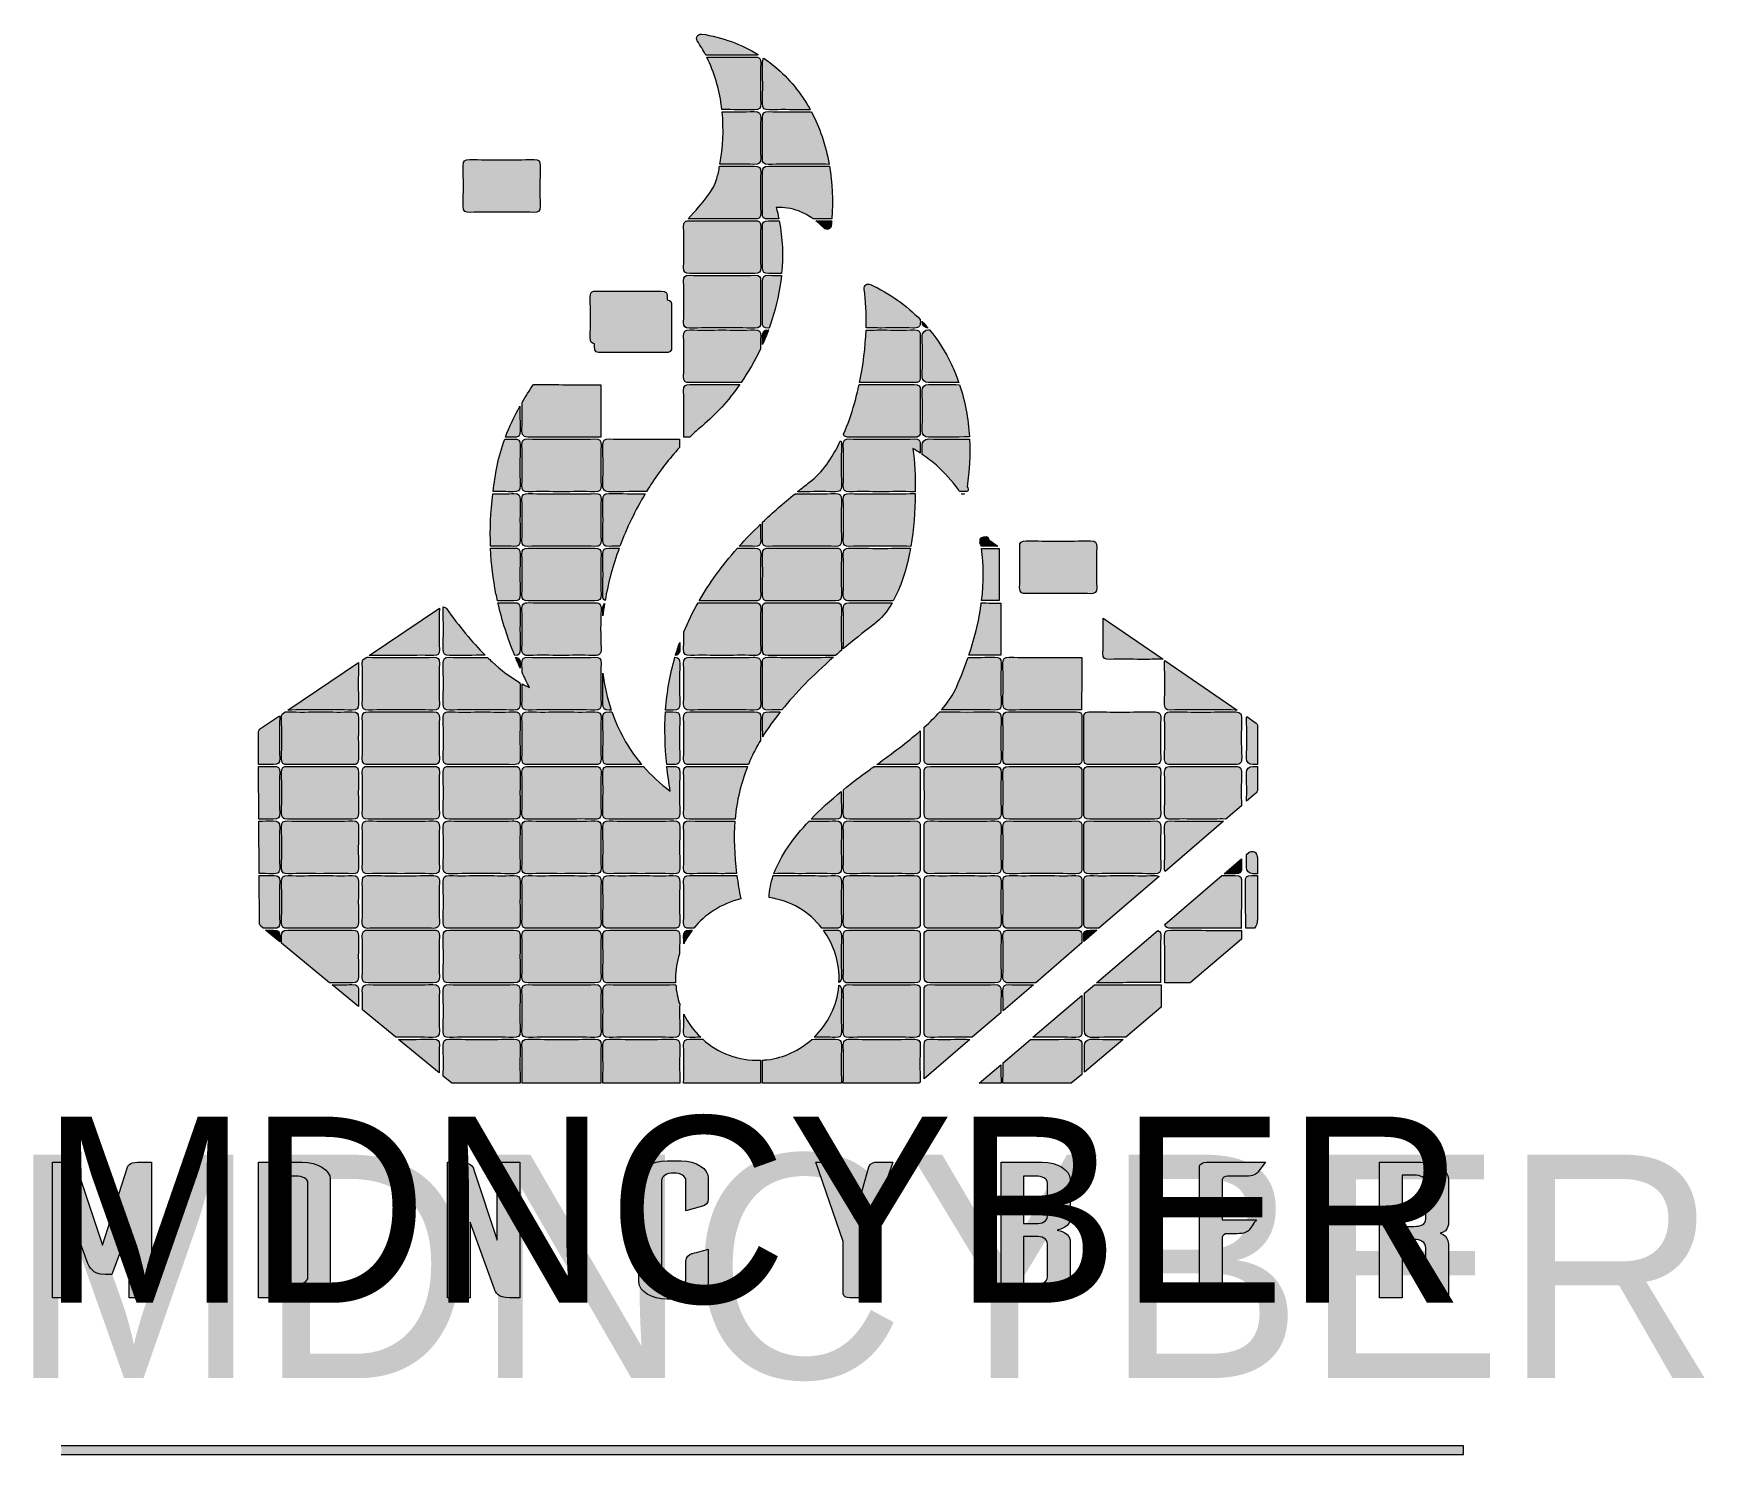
# Model space of a CAD drawing. Header units: inches. Extents: x 523 to 904, y -549 to -225.
import ezdxf

# ---------------------------------------------------------------- set-up
doc = ezdxf.new("R2010")
doc.units = ezdxf.units.IN
doc.header["$MEASUREMENT"] = 0
doc.layers.add('Laag 3', color=7, linetype='Continuous')

msp = doc.modelspace()

# ---------------------------------------------------------------- texts
at = {"layer": 'Laag 3', "color": 7, "true_color": 0xffffff, "attachment_point": 7}
for insert, char_height in [((524.3, -514.97), 42.48), ((517.07, -532.27), 50.976)]:
    msp.add_mtext('\\fAilerons|b0|i0|c0|p34;\\W1;MDNCYBER', dxfattribs=dict(at, insert=insert, char_height=char_height))

# ---------------------------------------------------------------- blocks, each defined once
blk = doc.blocks.new('block 2')
at = {"layer": 'Laag 3', "true_color": 0x1d1d1b}
h = blk.add_hatch(color=179, dxfattribs=at)
h.dxf.hatch_style = 2
edge = h.paths.add_edge_path()
edge.add_spline(control_points=[(686.88, -229.73), (687.38, -229.75), (687.76, -229.72), (688.05, -229.59), (684.21, -227.22), (679.85, -225.61), (675.14, -224.88), (674.27, -224.75), (673.66, -225.71), (674.15, -226.44), (674.86, -227.5), (675.49, -228.59), (676.06, -229.69), (677.36, -229.7), (678.66, -229.71), (679.97, -229.71), (682.27, -229.71), (684.58, -229.65), (686.88, -229.73)], knot_values=[0, 0, 0, 0, 1, 1, 1, 2, 2, 2, 3, 3, 3, 4, 4, 4, 5, 5, 5, 6, 6, 6, 6], degree=3, periodic=1)
h = blk.add_hatch(color=179, dxfattribs=at)
h.dxf.hatch_style = 2
edge = h.paths.add_edge_path()
edge.add_spline(control_points=[(688.61, -240.77), (688.54, -237.7), (688.54, -234.63), (688.61, -231.56), (688.63, -230.46), (688.31, -230.1), (687.19, -230.13), (684.74, -230.21), (682.28, -230.16), (679.82, -230.16), (678.65, -230.16), (677.47, -230.17), (676.3, -230.17), (678.04, -233.68), (679.11, -237.36), (679.63, -241.04), (679.68, -241.41), (679.72, -241.77), (679.76, -242.14), (682.23, -242.14), (684.71, -242.15), (687.18, -242.18), (688.28, -242.19), (688.63, -241.89), (688.61, -240.77)], knot_values=[0, 0, 0, 0, 1, 1, 1, 2, 2, 2, 3, 3, 3, 4, 4, 4, 5, 5, 5, 6, 6, 6, 7, 7, 7, 8, 8, 8, 8], degree=3, periodic=1)
h = blk.add_hatch(color=179, dxfattribs=at)
h.dxf.hatch_style = 2
edge = h.paths.add_edge_path()
edge.add_spline(control_points=[(689, -240.68), (688.96, -241.95), (689.42, -242.22), (690.58, -242.18), (693.03, -242.1), (695.49, -242.16), (697.95, -242.16), (698.61, -242.16), (699.26, -242.15), (699.92, -242.15), (699.4, -241.2), (698.84, -240.28), (698.25, -239.4), (695.82, -235.81), (692.8, -232.79), (689.33, -230.42), (689.07, -230.67), (688.99, -231.08), (689.01, -231.7), (689.08, -234.69), (689.1, -237.69), (689, -240.68)], knot_values=[0, 0, 0, 0, 1, 1, 1, 2, 2, 2, 3, 3, 3, 4, 4, 4, 5, 5, 5, 6, 6, 6, 7, 7, 7, 7], degree=3, periodic=1)
h = blk.add_hatch(color=179, dxfattribs=at)
h.dxf.hatch_style = 2
edge = h.paths.add_edge_path()
edge.add_spline(control_points=[(687.04, -254.63), (688.2, -254.67), (688.65, -254.4), (688.61, -253.13), (688.52, -250.14), (688.53, -247.14), (688.61, -244.15), (688.64, -242.99), (688.37, -242.56), (687.11, -242.58), (684.68, -242.62), (682.25, -242.63), (679.81, -242.63), (680.23, -246.75), (680.01, -250.82), (679.32, -254.61), (679.44, -254.61), (679.55, -254.61), (679.67, -254.61), (682.12, -254.61), (684.58, -254.55), (687.04, -254.63)], knot_values=[0, 0, 0, 0, 1, 1, 1, 2, 2, 2, 3, 3, 3, 4, 4, 4, 5, 5, 5, 6, 6, 6, 7, 7, 7, 7], degree=3, periodic=1)
h = blk.add_hatch(color=179, dxfattribs=at)
h.dxf.hatch_style = 2
edge = h.paths.add_edge_path()
edge.add_spline(control_points=[(690.46, -242.59), (689.4, -242.56), (688.98, -242.81), (689.01, -243.97), (689.08, -247.04), (689.07, -250.11), (689.01, -253.18), (688.99, -254.24), (689.24, -254.65), (690.4, -254.63), (695.01, -254.58), (699.63, -254.59), (704.25, -254.62), (703.46, -250.21), (702.07, -246.18), (700.17, -242.62), (699.47, -242.61), (698.77, -242.61), (698.06, -242.61), (695.53, -242.61), (692.99, -242.65), (690.46, -242.59)], knot_values=[0, 0, 0, 0, 1, 1, 1, 2, 2, 2, 3, 3, 3, 4, 4, 4, 5, 5, 5, 6, 6, 6, 7, 7, 7, 7], degree=3, periodic=1)
h = blk.add_hatch(color=179, dxfattribs=at)
h.dxf.hatch_style = 2
edge = h.paths.add_edge_path()
edge.add_spline(control_points=[(622.33, -265.57), (624.71, -265.51), (627.09, -265.56), (629.47, -265.56), (631.93, -265.56), (634.39, -265.51), (636.84, -265.58), (637.9, -265.61), (638.32, -265.35), (638.29, -264.19), (638.22, -261.12), (638.23, -258.05), (638.29, -254.98), (638.31, -253.91), (638.05, -253.52), (636.9, -253.53), (631.99, -253.59), (627.08, -253.58), (622.16, -253.53), (621.1, -253.52), (620.68, -253.76), (620.71, -254.92), (620.79, -257.99), (620.8, -261.06), (620.7, -264.13), (620.66, -265.47), (621.25, -265.6), (622.33, -265.57)], knot_values=[0, 0, 0, 0, 1, 1, 1, 2, 2, 2, 3, 3, 3, 4, 4, 4, 5, 5, 5, 6, 6, 6, 7, 7, 7, 8, 8, 8, 9, 9, 9, 9], degree=3, periodic=1)
h = blk.add_hatch(color=179, dxfattribs=at)
h.dxf.hatch_style = 2
edge = h.paths.add_edge_path()
edge.add_spline(control_points=[(679.83, -267.06), (682.29, -267.06), (684.75, -267), (687.2, -267.08), (688.33, -267.12), (688.63, -266.74), (688.61, -265.65), (688.54, -262.58), (688.54, -259.51), (688.61, -256.44), (688.64, -255.31), (688.26, -255.02), (687.17, -255.04), (684.53, -255.06), (681.88, -255.07), (679.24, -255.07), (679.06, -256.02), (678.86, -256.96), (678.62, -257.86), (678, -260.26), (675.54, -263.39), (672.04, -267.07), (672.17, -267.08), (672.3, -267.09), (672.46, -267.08), (674.91, -267.01), (677.37, -267.06), (679.83, -267.06)], knot_values=[0, 0, 0, 0, 1, 1, 1, 2, 2, 2, 3, 3, 3, 4, 4, 4, 5, 5, 5, 6, 6, 6, 7, 7, 7, 8, 8, 8, 9, 9, 9, 9], degree=3, periodic=1)
h = blk.add_hatch(color=179, dxfattribs=at)
h.dxf.hatch_style = 2
edge = h.paths.add_edge_path()
edge.add_spline(control_points=[(690.44, -255.03), (689.34, -255.02), (688.98, -255.32), (689.01, -256.44), (689.08, -259.51), (689.08, -262.59), (689.01, -265.66), (688.99, -266.75), (689.3, -267.12), (690.42, -267.08), (691.2, -267.06), (691.99, -267.06), (692.77, -267.06), (692.59, -266.18), (692.4, -265.31), (692.16, -264.45), (693.94, -264.41), (695.63, -264.66), (697.25, -265.26), (698.38, -265.68), (699.48, -266.27), (700.57, -267.05), (701.99, -267.04), (703.42, -267.05), (704.84, -267.07), (705.14, -262.81), (704.94, -258.79), (704.31, -255.04), (699.69, -255.08), (695.06, -255.08), (690.44, -255.03)], knot_values=[0, 0, 0, 0, 1, 1, 1, 2, 2, 2, 3, 3, 3, 4, 4, 4, 5, 5, 5, 6, 6, 6, 7, 7, 7, 8, 8, 8, 9, 9, 9, 10, 10, 10, 10], degree=3, periodic=1)
h = blk.add_hatch(color=179, dxfattribs=at)
h.dxf.hatch_style = 2
edge = h.paths.add_edge_path()
edge.add_spline(control_points=[(671.03, -278.12), (671, -279.23), (671.35, -279.54), (672.45, -279.53), (677.36, -279.48), (682.28, -279.48), (687.19, -279.53), (688.3, -279.54), (688.63, -279.22), (688.61, -278.11), (688.54, -275.04), (688.54, -271.97), (688.61, -268.9), (688.63, -267.79), (688.29, -267.45), (687.19, -267.48), (684.81, -267.56), (682.42, -267.51), (680.04, -267.51), (677.51, -267.51), (674.98, -267.56), (672.44, -267.48), (672.03, -267.47), (671.73, -267.51), (671.51, -267.62), (671.39, -267.74), (671.28, -267.86), (671.16, -267.98), (671.06, -268.2), (671.02, -268.5), (671.03, -268.9), (671.1, -271.97), (671.1, -275.05), (671.03, -278.12)], knot_values=[0, 0, 0, 0, 1, 1, 1, 2, 2, 2, 3, 3, 3, 4, 4, 4, 5, 5, 5, 6, 6, 6, 7, 7, 7, 8, 8, 8, 9, 9, 9, 10, 10, 10, 11, 11, 11, 11], degree=3, periodic=1)
h = blk.add_hatch(color=179, dxfattribs=at)
h.dxf.hatch_style = 2
edge = h.paths.add_edge_path()
edge.add_spline(control_points=[(689.01, -268.91), (689.08, -271.98), (689.08, -275.06), (689.01, -278.13), (688.98, -279.26), (689.35, -279.56), (690.44, -279.53), (691.43, -279.5), (692.41, -279.5), (693.4, -279.5), (693.77, -275.55), (693.63, -271.51), (692.86, -267.5), (692.05, -267.49), (691.23, -267.49), (690.42, -267.48), (689.29, -267.47), (688.99, -267.82), (689.01, -268.91)], knot_values=[0, 0, 0, 0, 1, 1, 1, 2, 2, 2, 3, 3, 3, 4, 4, 4, 5, 5, 5, 6, 6, 6, 6], degree=3, periodic=1)
h = blk.add_hatch(color=179, dxfattribs=at)
h.dxf.hatch_style = 2
edge = h.paths.add_edge_path()
edge.add_spline(control_points=[(703.02, -269.13), (703.62, -269.74), (704.65, -269.38), (704.73, -268.53), (704.77, -268.18), (704.79, -267.83), (704.81, -267.49), (703.6, -267.5), (702.39, -267.5), (701.19, -267.51), (701.8, -267.99), (702.41, -268.53), (703.02, -269.13)], knot_values=[0, 0, 0, 0, 1, 1, 1, 2, 2, 2, 3, 3, 3, 4, 4, 4, 4], degree=3, periodic=1)
h = blk.add_hatch(color=179, dxfattribs=at)
h.dxf.hatch_style = 2
edge = h.paths.add_edge_path()
edge.add_spline(control_points=[(672.33, -291.98), (677.32, -291.93), (682.32, -291.93), (687.31, -291.98), (688.32, -291.99), (688.62, -291.68), (688.6, -290.68), (688.55, -287.53), (688.55, -284.38), (688.6, -281.23), (688.62, -280.22), (688.3, -279.91), (687.3, -279.94), (684.84, -280), (682.39, -279.96), (679.93, -279.96), (677.4, -279.96), (674.86, -280), (672.33, -279.94), (671.31, -279.91), (671.01, -280.23), (671.03, -281.24), (671.09, -284.39), (671.09, -287.54), (671.03, -290.68), (671.01, -291.7), (671.33, -291.99), (672.33, -291.98)], knot_values=[0, 0, 0, 0, 1, 1, 1, 2, 2, 2, 3, 3, 3, 4, 4, 4, 5, 5, 5, 6, 6, 6, 7, 7, 7, 8, 8, 8, 9, 9, 9, 9], degree=3, periodic=1)
h = blk.add_hatch(color=179, dxfattribs=at)
h.dxf.hatch_style = 2
edge = h.paths.add_edge_path()
edge.add_spline(control_points=[(689.01, -281.34), (689.08, -284.41), (689.08, -287.49), (689.01, -290.56), (688.99, -291.65), (689.3, -291.99), (690.42, -291.98), (690.42, -291.98), (690.55, -291.98), (690.55, -291.98), (690.77, -291.37), (690.99, -290.75), (691.19, -290.12), (692.25, -286.85), (692.99, -283.44), (693.35, -279.96), (692.38, -279.96), (691.41, -279.96), (690.44, -279.93), (689.34, -279.9), (688.98, -280.22), (689.01, -281.34)], knot_values=[0, 0, 0, 0, 1, 1, 1, 2, 2, 2, 3, 3, 3, 4, 4, 4, 5, 5, 5, 6, 6, 6, 7, 7, 7, 7], degree=3, periodic=1)
h = blk.add_hatch(color=179, dxfattribs=at)
h.dxf.hatch_style = 2
edge = h.paths.add_edge_path()
edge.add_spline(control_points=[(723.31, -291.98), (724.5, -292.02), (725.1, -291.85), (725.05, -290.41), (725.04, -290.29), (725.04, -290.16), (725.04, -290.03), (721.87, -286.8), (718.07, -284.08), (713.64, -282.02), (712.91, -281.68), (712.09, -282.27), (712.21, -283.06), (712.61, -285.71), (712.76, -288.73), (712.67, -291.94), (713.83, -291.94), (715, -291.96), (716.17, -291.96), (718.55, -291.96), (720.93, -291.9), (723.31, -291.98)], knot_values=[0, 0, 0, 0, 1, 1, 1, 2, 2, 2, 3, 3, 3, 4, 4, 4, 5, 5, 5, 6, 6, 6, 7, 7, 7, 7], degree=3, periodic=1)
h = blk.add_hatch(color=179, dxfattribs=at)
h.dxf.hatch_style = 2
edge = h.paths.add_edge_path()
edge.add_spline(control_points=[(649.7, -294.13), (649.67, -295.19), (650.03, -295.49), (650.71, -295.56), (650.71, -295.75), (650.71, -295.94), (650.7, -296.13), (650.66, -297.47), (651.25, -297.6), (652.33, -297.57), (654.71, -297.51), (657.09, -297.56), (659.47, -297.56), (661.93, -297.56), (664.39, -297.51), (666.84, -297.58), (667.9, -297.61), (668.32, -297.35), (668.29, -296.19), (668.22, -293.12), (668.23, -290.05), (668.29, -286.98), (668.31, -286.04), (668.11, -285.62), (667.28, -285.54), (667.29, -285.36), (667.29, -285.17), (667.29, -284.98), (667.31, -283.91), (667.05, -283.52), (665.9, -283.53), (662.32, -283.57), (658.74, -283.57), (655.16, -283.55), (653.82, -283.55), (652.49, -283.55), (651.16, -283.53), (650.1, -283.52), (649.68, -283.76), (649.71, -284.92), (649.74, -286.29), (649.76, -287.66), (649.77, -289.04), (649.77, -290.74), (649.76, -292.43), (649.7, -294.13)], knot_values=[0, 0, 0, 0, 1, 1, 1, 2, 2, 2, 3, 3, 3, 4, 4, 4, 5, 5, 5, 6, 6, 6, 7, 7, 7, 8, 8, 8, 9, 9, 9, 10, 10, 10, 11, 11, 11, 12, 12, 12, 13, 13, 13, 14, 14, 14, 15, 15, 15, 15], degree=3, periodic=1)
h = blk.add_hatch(color=179, dxfattribs=at)
h.dxf.hatch_style = 2
edge = h.paths.add_edge_path()
edge.add_spline(control_points=[(687.19, -292.38), (684.73, -292.46), (682.27, -292.41), (679.82, -292.41), (677.36, -292.41), (674.9, -292.46), (672.45, -292.38), (671.34, -292.35), (671, -292.69), (671.03, -293.8), (671.1, -296.87), (671.1, -299.94), (671.03, -303.01), (671, -304.12), (671.34, -304.44), (672.45, -304.43), (676.34, -304.39), (680.24, -304.39), (684.13, -304.41), (685.77, -302.02), (687.27, -299.42), (688.58, -296.68), (688.58, -295.72), (688.59, -294.76), (688.61, -293.8), (688.63, -292.69), (688.29, -292.35), (687.19, -292.38)], knot_values=[0, 0, 0, 0, 1, 1, 1, 2, 2, 2, 3, 3, 3, 4, 4, 4, 5, 5, 5, 6, 6, 6, 7, 7, 7, 8, 8, 8, 9, 9, 9, 9], degree=3, periodic=1)
h = blk.add_hatch(color=179, dxfattribs=at)
h.dxf.hatch_style = 2
edge = h.paths.add_edge_path()
edge.add_spline(control_points=[(689.01, -293.79), (689.02, -294.43), (689.02, -295.07), (689.03, -295.71), (689.52, -294.62), (689.97, -293.51), (690.39, -292.39), (689.35, -292.38), (688.98, -292.68), (689.01, -293.79)], knot_values=[0, 0, 0, 0, 1, 1, 1, 2, 2, 2, 3, 3, 3, 3], degree=3, periodic=1)
h = blk.add_hatch(color=179, dxfattribs=at)
h.dxf.hatch_style = 2
edge = h.paths.add_edge_path()
edge.add_spline(control_points=[(723.62, -304.43), (724.72, -304.44), (725.06, -304.12), (725.03, -303.01), (724.96, -299.94), (724.96, -296.87), (725.03, -293.8), (725.06, -292.69), (724.72, -292.35), (723.61, -292.38), (721.24, -292.46), (718.85, -292.41), (716.47, -292.41), (715.2, -292.41), (713.92, -292.42), (712.65, -292.42), (712.51, -296.28), (712.01, -300.39), (711.17, -304.42), (715.32, -304.39), (719.47, -304.38), (723.62, -304.43)], knot_values=[0, 0, 0, 0, 1, 1, 1, 2, 2, 2, 3, 3, 3, 4, 4, 4, 5, 5, 5, 6, 6, 6, 7, 7, 7, 7], degree=3, periodic=1)
h = blk.add_hatch(color=179, dxfattribs=at)
h.dxf.hatch_style = 2
edge = h.paths.add_edge_path()
edge.add_spline(control_points=[(726.81, -291.97), (726.38, -291.46), (725.93, -290.97), (725.47, -290.48), (725.47, -290.48), (725.47, -290.55), (725.47, -290.55), (725.45, -291.32), (726.05, -291.95), (726.81, -291.97)], knot_values=[0, 0, 0, 0, 1, 1, 1, 2, 2, 2, 3, 3, 3, 3], degree=3, periodic=1)
h = blk.add_hatch(color=179, dxfattribs=at)
h.dxf.hatch_style = 2
edge = h.paths.add_edge_path()
edge.add_spline(control_points=[(725.47, -293.82), (725.54, -296.88), (725.54, -299.94), (725.47, -303), (725.45, -303.8), (726.09, -304.44), (726.89, -304.43), (729.2, -304.4), (731.51, -304.39), (733.82, -304.38), (733.33, -302.98), (732.79, -301.61), (732.16, -300.29), (730.81, -297.44), (729.13, -294.79), (727.15, -292.39), (727.15, -292.39), (726.89, -292.38), (726.89, -292.38), (726.09, -292.37), (725.45, -293.02), (725.47, -293.82)], knot_values=[0, 0, 0, 0, 1, 1, 1, 2, 2, 2, 3, 3, 3, 4, 4, 4, 5, 5, 5, 6, 6, 6, 7, 7, 7, 7], degree=3, periodic=1)
h = blk.add_hatch(color=179, dxfattribs=at)
h.dxf.hatch_style = 2
edge = h.paths.add_edge_path()
edge.add_spline(control_points=[(634.13, -314.99), (634.07, -316.46), (634.46, -316.93), (636, -316.9), (641.37, -316.79), (646.74, -316.84), (652.11, -316.84), (652.11, -312.86), (652.12, -308.89), (652.13, -304.91), (647.01, -304.9), (641.88, -304.9), (636.76, -304.84), (635.84, -306.2), (634.98, -307.57), (634.18, -308.95), (634.2, -310.96), (634.21, -312.98), (634.13, -314.99)], knot_values=[0, 0, 0, 0, 1, 1, 1, 2, 2, 2, 3, 3, 3, 4, 4, 4, 5, 5, 5, 6, 6, 6, 6], degree=3, periodic=1)
h = blk.add_hatch(color=179, dxfattribs=at)
h.dxf.hatch_style = 2
edge = h.paths.add_edge_path()
edge.add_spline(control_points=[(671.03, -306.25), (671.11, -309.78), (671.09, -313.3), (671.11, -316.83), (671.55, -316.83), (672, -316.83), (672.44, -316.83), (673.38, -315.93), (674.33, -315.06), (675.3, -314.25), (678.32, -311.75), (681.24, -308.55), (683.83, -304.85), (680.03, -304.88), (676.24, -304.88), (672.44, -304.83), (671.34, -304.82), (671, -305.15), (671.03, -306.25)], knot_values=[0, 0, 0, 0, 1, 1, 1, 2, 2, 2, 3, 3, 3, 4, 4, 4, 5, 5, 5, 6, 6, 6, 6], degree=3, periodic=1)
h = blk.add_hatch(color=179, dxfattribs=at)
h.dxf.hatch_style = 2
edge = h.paths.add_edge_path()
edge.add_spline(control_points=[(708.88, -316.88), (711.33, -316.81), (713.79, -316.86), (716.25, -316.86), (718.71, -316.86), (721.17, -316.8), (723.62, -316.88), (724.73, -316.92), (725.06, -316.56), (725.03, -315.46), (724.97, -312.39), (724.96, -309.32), (725.04, -306.25), (725.06, -305.13), (724.71, -304.82), (723.61, -304.83), (719.43, -304.88), (715.26, -304.88), (711.08, -304.85), (710.76, -306.32), (710.41, -307.78), (710, -309.22), (710, -309.22), (710, -309.21), (710, -309.21), (709.31, -311.66), (708.48, -314.01), (707.53, -316.21), (707.68, -316.73), (708.08, -316.9), (708.88, -316.88)], knot_values=[0, 0, 0, 0, 1, 1, 1, 2, 2, 2, 3, 3, 3, 4, 4, 4, 5, 5, 5, 6, 6, 6, 7, 7, 7, 8, 8, 8, 9, 9, 9, 10, 10, 10, 10], degree=3, periodic=1)
h = blk.add_hatch(color=179, dxfattribs=at)
h.dxf.hatch_style = 2
edge = h.paths.add_edge_path()
edge.add_spline(control_points=[(725.47, -306.27), (725.54, -309.33), (725.54, -312.39), (725.47, -315.45), (725.45, -316.25), (726.09, -316.89), (726.89, -316.88), (730, -316.84), (733.12, -316.83), (736.23, -316.82), (735.99, -312.62), (735.24, -308.62), (734, -304.89), (731.63, -304.88), (729.26, -304.86), (726.89, -304.83), (726.09, -304.82), (725.45, -305.47), (725.47, -306.27)], knot_values=[0, 0, 0, 0, 1, 1, 1, 2, 2, 2, 3, 3, 3, 4, 4, 4, 5, 5, 5, 6, 6, 6, 6], degree=3, periodic=1)
h = blk.add_hatch(color=179, dxfattribs=at)
h.dxf.hatch_style = 2
edge = h.paths.add_edge_path()
edge.add_spline(control_points=[(633.74, -315.38), (633.68, -313.53), (633.68, -311.67), (633.69, -309.81), (632.4, -312.13), (631.27, -314.48), (630.36, -316.86), (630.96, -316.87), (631.57, -316.86), (632.17, -316.88), (633.33, -316.92), (633.78, -316.65), (633.74, -315.38)], knot_values=[0, 0, 0, 0, 1, 1, 1, 2, 2, 2, 3, 3, 3, 4, 4, 4, 4], degree=3, periodic=1)
h = blk.add_hatch(color=179, dxfattribs=at)
h.dxf.hatch_style = 2
edge = h.paths.add_edge_path()
edge.add_spline(control_points=[(632.12, -329.33), (633.21, -329.35), (633.79, -329.22), (633.74, -327.88), (633.64, -324.81), (633.66, -321.74), (633.74, -318.67), (633.77, -317.51), (633.34, -317.28), (632.28, -317.29), (631.59, -317.29), (630.9, -317.29), (630.21, -317.3), (629.46, -319.31), (628.87, -321.34), (628.47, -323.39), (628.08, -325.41), (627.79, -327.37), (627.54, -329.3), (629.07, -329.29), (630.6, -329.29), (632.12, -329.33)], knot_values=[0, 0, 0, 0, 1, 1, 1, 2, 2, 2, 3, 3, 3, 4, 4, 4, 5, 5, 5, 6, 6, 6, 7, 7, 7, 7], degree=3, periodic=1)
h = blk.add_hatch(color=179, dxfattribs=at)
h.dxf.hatch_style = 2
edge = h.paths.add_edge_path()
edge.add_spline(control_points=[(635.56, -329.33), (638.09, -329.26), (640.63, -329.31), (643.16, -329.31), (645.69, -329.31), (648.23, -329.26), (650.76, -329.33), (651.87, -329.36), (652.21, -329.02), (652.18, -327.91), (652.11, -324.84), (652.11, -321.77), (652.18, -318.7), (652.21, -317.59), (651.86, -317.27), (650.76, -317.28), (645.69, -317.34), (640.62, -317.34), (635.56, -317.28), (634.45, -317.27), (634.11, -317.59), (634.14, -318.7), (634.21, -321.77), (634.21, -324.84), (634.14, -327.91), (634.11, -329.02), (634.45, -329.36), (635.56, -329.33)], knot_values=[0, 0, 0, 0, 1, 1, 1, 2, 2, 2, 3, 3, 3, 4, 4, 4, 5, 5, 5, 6, 6, 6, 7, 7, 7, 8, 8, 8, 9, 9, 9, 9], degree=3, periodic=1)
h = blk.add_hatch(color=179, dxfattribs=at)
h.dxf.hatch_style = 2
edge = h.paths.add_edge_path()
edge.add_spline(control_points=[(654.01, -317.28), (652.91, -317.27), (652.55, -317.57), (652.58, -318.69), (652.65, -321.6), (652.69, -324.52), (652.57, -327.43), (652.51, -328.91), (652.9, -329.38), (654.44, -329.35), (657.15, -329.29), (659.85, -329.28), (662.56, -329.28), (662.88, -328.75), (663.21, -328.22), (663.55, -327.7), (665.54, -324.64), (667.74, -321.79), (670.11, -319.22), (670.11, -318.6), (670.11, -317.98), (670.11, -317.36), (664.74, -317.34), (659.38, -317.35), (654.01, -317.28)], knot_values=[0, 0, 0, 0, 1, 1, 1, 2, 2, 2, 3, 3, 3, 4, 4, 4, 5, 5, 5, 6, 6, 6, 7, 7, 7, 8, 8, 8, 8], degree=3, periodic=1)
h = blk.add_hatch(color=179, dxfattribs=at)
h.dxf.hatch_style = 2
edge = h.paths.add_edge_path()
edge.add_spline(control_points=[(705.33, -329.33), (706.54, -329.37), (707.11, -329.17), (707.06, -327.75), (706.95, -324.76), (706.96, -321.76), (707.06, -318.77), (707.08, -318.26), (707, -317.92), (706.84, -317.69), (704.95, -321.65), (702.61, -324.96), (699.84, -327.09), (698.87, -327.83), (697.93, -328.57), (697.02, -329.3), (697.33, -329.3), (697.65, -329.31), (697.96, -329.31), (700.42, -329.31), (702.88, -329.25), (705.33, -329.33)], knot_values=[0, 0, 0, 0, 1, 1, 1, 2, 2, 2, 3, 3, 3, 4, 4, 4, 5, 5, 5, 6, 6, 6, 7, 7, 7, 7], degree=3, periodic=1)
h = blk.add_hatch(color=179, dxfattribs=at)
h.dxf.hatch_style = 2
edge = h.paths.add_edge_path()
edge.add_spline(control_points=[(723.62, -317.28), (718.7, -317.34), (713.79, -317.34), (708.87, -317.28), (707.77, -317.27), (707.43, -317.59), (707.45, -318.7), (707.52, -321.77), (707.52, -324.84), (707.45, -327.91), (707.43, -329.02), (707.77, -329.37), (708.87, -329.33), (711.25, -329.25), (713.63, -329.31), (716.01, -329.31), (718.55, -329.31), (721.08, -329.26), (723.61, -329.33), (723.72, -329.33), (723.81, -329.33), (723.9, -329.33), (723.91, -325.85), (723.73, -322.47), (723.35, -319.45), (723.92, -319.79), (724.47, -320.14), (725.01, -320.49), (725.02, -319.89), (725.02, -319.3), (725.03, -318.7), (725.06, -317.59), (724.72, -317.27), (723.62, -317.28)], knot_values=[0, 0, 0, 0, 1, 1, 1, 2, 2, 2, 3, 3, 3, 4, 4, 4, 5, 5, 5, 6, 6, 6, 7, 7, 7, 8, 8, 8, 9, 9, 9, 10, 10, 10, 11, 11, 11, 11], degree=3, periodic=1)
h = blk.add_hatch(color=179, dxfattribs=at)
h.dxf.hatch_style = 2
edge = h.paths.add_edge_path()
edge.add_spline(control_points=[(725.47, -318.72), (725.48, -319.42), (725.48, -320.12), (725.49, -320.82), (726.64, -321.6), (727.73, -322.42), (728.73, -323.29), (728.73, -323.29), (728.7, -323.29), (728.7, -323.29), (730.65, -324.99), (732.32, -326.86), (733.73, -328.87), (733.73, -328.87), (733.79, -328.96), (733.79, -328.96), (733.86, -329.06), (733.94, -329.17), (734.01, -329.28), (734.62, -329.28), (735.22, -329.27), (735.83, -329.27), (736.15, -328.87), (735.94, -328.54), (735.72, -328.21), (735.72, -328.21), (735.71, -328.2), (735.71, -328.2), (736.25, -324.48), (736.43, -320.84), (736.26, -317.35), (733.13, -317.34), (730.01, -317.32), (726.89, -317.28), (726.09, -317.27), (725.45, -317.92), (725.47, -318.72)], knot_values=[0, 0, 0, 0, 1, 1, 1, 2, 2, 2, 3, 3, 3, 4, 4, 4, 5, 5, 5, 6, 6, 6, 7, 7, 7, 8, 8, 8, 9, 9, 9, 10, 10, 10, 11, 11, 11, 12, 12, 12, 12], degree=3, periodic=1)
h = blk.add_hatch(color=179, dxfattribs=at)
h.dxf.hatch_style = 2
edge = h.paths.add_edge_path()
edge.add_spline(control_points=[(633.74, -340.37), (633.67, -337.3), (633.67, -334.22), (633.74, -331.15), (633.76, -330.05), (633.44, -329.7), (632.32, -329.73), (630.71, -329.78), (629.1, -329.78), (627.49, -329.77), (626.98, -333.96), (626.82, -337.95), (626.96, -341.75), (628.75, -341.76), (630.53, -341.76), (632.31, -341.78), (633.41, -341.79), (633.76, -341.48), (633.74, -340.37)], knot_values=[0, 0, 0, 0, 1, 1, 1, 2, 2, 2, 3, 3, 3, 4, 4, 4, 5, 5, 5, 6, 6, 6, 6], degree=3, periodic=1)
h = blk.add_hatch(color=179, dxfattribs=at)
h.dxf.hatch_style = 2
edge = h.paths.add_edge_path()
edge.add_spline(control_points=[(634.14, -340.5), (634.12, -341.53), (634.48, -341.78), (635.46, -341.78), (640.6, -341.73), (645.75, -341.73), (650.89, -341.78), (651.93, -341.79), (652.19, -341.44), (652.18, -340.46), (652.12, -337.31), (652.12, -334.16), (652.18, -331.02), (652.2, -329.98), (651.84, -329.71), (650.86, -329.74), (648.33, -329.8), (645.79, -329.76), (643.26, -329.76), (640.72, -329.76), (638.19, -329.79), (635.65, -329.74), (634.68, -329.72), (634.1, -329.8), (634.13, -331.05), (634.22, -334.2), (634.2, -337.35), (634.14, -340.5)], knot_values=[0, 0, 0, 0, 1, 1, 1, 2, 2, 2, 3, 3, 3, 4, 4, 4, 5, 5, 5, 6, 6, 6, 7, 7, 7, 8, 8, 8, 9, 9, 9, 9], degree=3, periodic=1)
h = blk.add_hatch(color=179, dxfattribs=at)
h.dxf.hatch_style = 2
edge = h.paths.add_edge_path()
edge.add_spline(control_points=[(652.58, -331.15), (652.65, -334.22), (652.65, -337.29), (652.58, -340.36), (652.56, -341.47), (652.9, -341.82), (654, -341.78), (654.83, -341.75), (655.66, -341.76), (656.49, -341.75), (658.05, -337.57), (660, -333.53), (662.26, -329.77), (659.51, -329.77), (656.75, -329.76), (654, -329.73), (652.9, -329.72), (652.56, -330.04), (652.58, -331.15)], knot_values=[0, 0, 0, 0, 1, 1, 1, 2, 2, 2, 3, 3, 3, 4, 4, 4, 5, 5, 5, 6, 6, 6, 6], degree=3, periodic=1)
h = blk.add_hatch(color=179, dxfattribs=at)
h.dxf.hatch_style = 2
edge = h.paths.add_edge_path()
edge.add_spline(control_points=[(690.43, -341.78), (695.5, -341.73), (700.56, -341.73), (705.63, -341.78), (706.74, -341.79), (707.08, -341.47), (707.05, -340.36), (706.98, -337.29), (706.98, -334.22), (707.05, -331.15), (707.08, -330.04), (706.74, -329.7), (705.63, -329.73), (703.18, -329.81), (700.72, -329.76), (698.26, -329.76), (697.66, -329.76), (697.06, -329.76), (696.46, -329.76), (693.79, -331.93), (691.33, -334.1), (689.06, -336.26), (689.05, -337.63), (689.04, -339), (689.01, -340.36), (688.98, -341.47), (689.32, -341.79), (690.43, -341.78)], knot_values=[0, 0, 0, 0, 1, 1, 1, 2, 2, 2, 3, 3, 3, 4, 4, 4, 5, 5, 5, 6, 6, 6, 7, 7, 7, 8, 8, 8, 9, 9, 9, 9], degree=3, periodic=1)
h = blk.add_hatch(color=179, dxfattribs=at)
h.dxf.hatch_style = 2
edge = h.paths.add_edge_path()
edge.add_spline(control_points=[(716.45, -329.76), (713.99, -329.76), (711.54, -329.8), (709.08, -329.74), (708.01, -329.71), (707.4, -329.82), (707.44, -331.17), (707.55, -334.24), (707.53, -337.32), (707.45, -340.39), (707.42, -341.53), (707.83, -341.79), (708.9, -341.78), (713.55, -341.73), (718.2, -341.73), (722.85, -341.78), (723.53, -337.87), (723.86, -333.74), (723.89, -329.74), (723.8, -329.73), (723.7, -329.73), (723.59, -329.73), (721.21, -329.8), (718.83, -329.76), (716.45, -329.76)], knot_values=[0, 0, 0, 0, 1, 1, 1, 2, 2, 2, 3, 3, 3, 4, 4, 4, 5, 5, 5, 6, 6, 6, 7, 7, 7, 8, 8, 8, 8], degree=3, periodic=1)
h = blk.add_hatch(color=179, dxfattribs=at)
h.dxf.hatch_style = 2
edge = h.paths.add_edge_path()
edge.add_spline(control_points=[(735.1, -329.79), (734.89, -329.79), (734.67, -329.79), (734.46, -329.79), (734.62, -329.89), (734.82, -329.91), (735.1, -329.79)], knot_values=[0, 0, 0, 0, 1, 1, 1, 2, 2, 2, 2], degree=3, periodic=1)
h = blk.add_hatch(color=179, dxfattribs=at)
h.dxf.hatch_style = 2
edge = h.paths.add_edge_path()
edge.add_spline(control_points=[(688.61, -340.36), (688.58, -339.15), (688.57, -337.94), (688.57, -336.74), (686.84, -338.4), (685.22, -340.07), (683.72, -341.74), (684.88, -341.74), (686.04, -341.75), (687.2, -341.78), (688.31, -341.82), (688.63, -341.45), (688.61, -340.36)], knot_values=[0, 0, 0, 0, 1, 1, 1, 2, 2, 2, 3, 3, 3, 4, 4, 4, 4], degree=3, periodic=1)
h = blk.add_hatch(color=179, dxfattribs=at)
h.dxf.hatch_style = 2
edge = h.paths.add_edge_path()
edge.add_spline(control_points=[(633.74, -352.8), (633.67, -349.73), (633.66, -346.66), (633.74, -343.59), (633.76, -342.46), (633.39, -342.15), (632.3, -342.18), (630.53, -342.24), (628.75, -342.23), (626.97, -342.22), (627.13, -345.83), (627.56, -349.28), (628.21, -352.59), (628.32, -353.14), (628.44, -353.67), (628.56, -354.21), (629.82, -354.22), (631.07, -354.22), (632.33, -354.23), (633.45, -354.24), (633.76, -353.89), (633.74, -352.8)], knot_values=[0, 0, 0, 0, 1, 1, 1, 2, 2, 2, 3, 3, 3, 4, 4, 4, 5, 5, 5, 6, 6, 6, 7, 7, 7, 7], degree=3, periodic=1)
h = blk.add_hatch(color=179, dxfattribs=at)
h.dxf.hatch_style = 2
edge = h.paths.add_edge_path()
edge.add_spline(control_points=[(650.76, -342.18), (648.31, -342.26), (645.85, -342.21), (643.39, -342.21), (640.78, -342.21), (638.17, -342.26), (635.56, -342.18), (634.45, -342.15), (634.11, -342.49), (634.14, -343.6), (634.21, -346.67), (634.21, -349.74), (634.14, -352.81), (634.11, -353.92), (634.45, -354.24), (635.56, -354.23), (640.62, -354.18), (645.69, -354.18), (650.76, -354.23), (651.86, -354.24), (652.21, -353.92), (652.18, -352.81), (652.11, -349.74), (652.11, -346.67), (652.18, -343.6), (652.21, -342.49), (651.87, -342.15), (650.76, -342.18)], knot_values=[0, 0, 0, 0, 1, 1, 1, 2, 2, 2, 3, 3, 3, 4, 4, 4, 5, 5, 5, 6, 6, 6, 7, 7, 7, 8, 8, 8, 9, 9, 9, 9], degree=3, periodic=1)
h = blk.add_hatch(color=179, dxfattribs=at)
h.dxf.hatch_style = 2
edge = h.paths.add_edge_path()
edge.add_spline(control_points=[(652.58, -343.59), (652.65, -346.66), (652.65, -349.74), (652.58, -352.8), (652.57, -353.53), (652.7, -353.92), (653.11, -354.1), (653.81, -350.08), (654.9, -346.08), (656.32, -342.21), (655.55, -342.2), (654.78, -342.21), (654.01, -342.18), (652.92, -342.15), (652.56, -342.47), (652.58, -343.59)], knot_values=[0, 0, 0, 0, 1, 1, 1, 2, 2, 2, 3, 3, 3, 4, 4, 4, 5, 5, 5, 5], degree=3, periodic=1)
h = blk.add_hatch(color=179, dxfattribs=at)
h.dxf.hatch_style = 2
edge = h.paths.add_edge_path()
edge.add_spline(control_points=[(687.17, -354.23), (688.26, -354.24), (688.64, -353.95), (688.61, -352.83), (688.54, -349.76), (688.54, -346.68), (688.61, -343.61), (688.63, -342.52), (688.33, -342.15), (687.2, -342.18), (685.9, -342.22), (684.59, -342.23), (683.29, -342.22), (679.77, -346.19), (676.89, -350.18), (674.56, -354.22), (678.77, -354.18), (682.97, -354.18), (687.17, -354.23)], knot_values=[0, 0, 0, 0, 1, 1, 1, 2, 2, 2, 3, 3, 3, 4, 4, 4, 5, 5, 5, 6, 6, 6, 6], degree=3, periodic=1)
h = blk.add_hatch(color=179, dxfattribs=at)
h.dxf.hatch_style = 2
edge = h.paths.add_edge_path()
edge.add_spline(control_points=[(689.01, -352.84), (688.98, -354), (689.4, -354.24), (690.46, -354.23), (695.53, -354.18), (700.6, -354.17), (705.66, -354.23), (706.81, -354.25), (707.07, -353.85), (707.05, -352.78), (706.99, -349.71), (706.98, -346.64), (707.05, -343.57), (707.08, -342.41), (706.66, -342.16), (705.6, -342.18), (703.15, -342.25), (700.69, -342.21), (698.23, -342.21), (695.7, -342.21), (693.16, -342.25), (690.63, -342.19), (689.54, -342.16), (688.96, -342.29), (689, -343.63), (689.1, -346.7), (689.08, -349.77), (689.01, -352.84)], knot_values=[0, 0, 0, 0, 1, 1, 1, 2, 2, 2, 3, 3, 3, 4, 4, 4, 5, 5, 5, 6, 6, 6, 7, 7, 7, 8, 8, 8, 9, 9, 9, 9], degree=3, periodic=1)
h = blk.add_hatch(color=179, dxfattribs=at)
h.dxf.hatch_style = 2
edge = h.paths.add_edge_path()
edge.add_spline(control_points=[(709.04, -342.17), (707.63, -342.15), (707.42, -342.69), (707.45, -343.9), (707.53, -346.74), (707.59, -349.59), (707.43, -352.42), (707.35, -354.06), (708.02, -354.29), (709.4, -354.23), (711.62, -354.14), (713.85, -354.21), (716.08, -354.21), (717.01, -354.21), (717.94, -354.2), (718.87, -354.19), (720.56, -351.13), (721.78, -347.37), (722.59, -343.31), (722.66, -342.94), (722.72, -342.56), (722.78, -342.18), (718.2, -342.25), (713.62, -342.26), (709.04, -342.17)], knot_values=[0, 0, 0, 0, 1, 1, 1, 2, 2, 2, 3, 3, 3, 4, 4, 4, 5, 5, 5, 6, 6, 6, 7, 7, 7, 8, 8, 8, 8], degree=3, periodic=1)
h = blk.add_hatch(color=179, dxfattribs=at)
h.dxf.hatch_style = 2
edge = h.paths.add_edge_path()
edge.add_spline(control_points=[(740.68, -340.3), (740.59, -339.84), (740.45, -339.4), (739.52, -339.58), (738.56, -339.76), (738.62, -340.24), (738.71, -340.72), (738.59, -341.07), (738.68, -341.28), (738.85, -341.46), (738.85, -341.46), (738.89, -341.71), (738.89, -341.71), (740.17, -341.71), (741.45, -341.7), (742.73, -341.7), (742.73, -341.7), (740.68, -340.3), (740.68, -340.3)], knot_values=[0, 0, 0, 0, 1, 1, 1, 2, 2, 2, 3, 3, 3, 4, 4, 4, 5, 5, 5, 6, 6, 6, 6], degree=3, periodic=1)
h = blk.add_hatch(color=179, dxfattribs=at)
h.dxf.hatch_style = 2
edge = h.paths.add_edge_path()
edge.add_spline(control_points=[(743, -353.46), (743, -349.85), (743, -346.24), (743, -342.63), (743, -342.5), (743, -342.38), (743, -342.26), (741.66, -342.26), (740.31, -342.26), (738.97, -342.25), (739.53, -345.97), (739.56, -349.95), (739.03, -354.16), (740.36, -354.16), (741.68, -354.15), (743, -354.15), (743, -353.92), (743, -353.69), (743, -353.46)], knot_values=[0, 0, 0, 0, 1, 1, 1, 2, 2, 2, 3, 3, 3, 4, 4, 4, 5, 5, 5, 6, 6, 6, 6], degree=3, periodic=1)
h = blk.add_hatch(color=179, dxfattribs=at)
h.dxf.hatch_style = 2
edge = h.paths.add_edge_path()
edge.add_spline(control_points=[(747.7, -351.13), (747.66, -352.47), (748.25, -352.6), (749.33, -352.57), (751.71, -352.51), (754.09, -352.56), (756.47, -352.56), (757.16, -352.56), (757.86, -352.55), (758.55, -352.55), (760.32, -352.54), (762.08, -352.53), (763.84, -352.58), (764.9, -352.61), (765.32, -352.35), (765.29, -351.19), (765.22, -348.12), (765.23, -345.05), (765.29, -341.98), (765.31, -340.91), (765.05, -340.52), (763.9, -340.53), (758.99, -340.59), (754.08, -340.58), (749.16, -340.53), (748.1, -340.52), (747.68, -340.76), (747.71, -341.92), (747.74, -342.99), (747.74, -344.07), (747.75, -345.15), (747.77, -347.14), (747.77, -349.14), (747.7, -351.13)], knot_values=[0, 0, 0, 0, 1, 1, 1, 2, 2, 2, 3, 3, 3, 4, 4, 4, 5, 5, 5, 6, 6, 6, 7, 7, 7, 8, 8, 8, 9, 9, 9, 10, 10, 10, 11, 11, 11, 11], degree=3, periodic=1)
h = blk.add_hatch(color=179, dxfattribs=at)
h.dxf.hatch_style = 2
edge = h.paths.add_edge_path()
edge.add_spline(control_points=[(633.74, -365.26), (633.67, -362.19), (633.67, -359.12), (633.74, -356.05), (633.76, -354.94), (633.43, -354.6), (632.32, -354.63), (631.1, -354.67), (629.88, -354.68), (628.66, -354.67), (629.62, -358.86), (630.92, -362.84), (632.49, -366.67), (633.45, -366.65), (633.76, -366.31), (633.74, -365.26)], knot_values=[0, 0, 0, 0, 1, 1, 1, 2, 2, 2, 3, 3, 3, 4, 4, 4, 5, 5, 5, 5], degree=3, periodic=1)
h = blk.add_hatch(color=179, dxfattribs=at)
h.dxf.hatch_style = 2
edge = h.paths.add_edge_path()
edge.add_spline(control_points=[(652.19, -356.24), (652.24, -354.87), (651.73, -354.61), (650.49, -354.63), (645.58, -354.69), (640.66, -354.71), (635.75, -354.62), (634.38, -354.6), (634.1, -355.07), (634.14, -356.32), (634.22, -359.24), (634.24, -362.16), (634.13, -365.07), (634.08, -366.45), (634.59, -366.73), (635.83, -366.68), (638.21, -366.59), (640.59, -366.66), (642.97, -366.66), (645.43, -366.66), (647.89, -366.59), (650.34, -366.68), (651.63, -366.73), (652.27, -366.55), (652.2, -364.99), (652.05, -362.08), (652.08, -359.15), (652.19, -356.24)], knot_values=[0, 0, 0, 0, 1, 1, 1, 2, 2, 2, 3, 3, 3, 4, 4, 4, 5, 5, 5, 6, 6, 6, 7, 7, 7, 8, 8, 8, 9, 9, 9, 9], degree=3, periodic=1)
h = blk.add_hatch(color=179, dxfattribs=at)
h.dxf.hatch_style = 2
edge = h.paths.add_edge_path()
edge.add_spline(control_points=[(672.6, -366.68), (674.98, -366.6), (677.36, -366.66), (679.74, -366.66), (682.12, -366.66), (684.5, -366.6), (686.88, -366.68), (688.07, -366.72), (688.67, -366.54), (688.62, -365.11), (688.5, -362.12), (688.52, -359.12), (688.61, -356.13), (688.65, -354.85), (688.19, -354.62), (687.04, -354.63), (682.8, -354.68), (678.56, -354.69), (674.32, -354.64), (673.08, -356.83), (672, -359.05), (671.08, -361.28), (671.07, -362.58), (671.06, -363.88), (671.02, -365.18), (670.98, -366.46), (671.44, -366.72), (672.6, -366.68)], knot_values=[0, 0, 0, 0, 1, 1, 1, 2, 2, 2, 3, 3, 3, 4, 4, 4, 5, 5, 5, 6, 6, 6, 7, 7, 7, 8, 8, 8, 9, 9, 9, 9], degree=3, periodic=1)
h = blk.add_hatch(color=179, dxfattribs=at)
h.dxf.hatch_style = 2
edge = h.paths.add_edge_path()
edge.add_spline(control_points=[(707.05, -355.92), (707.07, -354.88), (706.71, -354.63), (705.73, -354.64), (700.58, -354.68), (695.44, -354.68), (690.29, -354.63), (689.26, -354.62), (689, -354.97), (689.01, -355.95), (689.07, -359.1), (689.07, -362.25), (689.01, -365.4), (688.99, -366.43), (689.35, -366.7), (690.33, -366.68), (692.86, -366.62), (695.4, -366.66), (697.93, -366.66), (700.47, -366.66), (703, -366.63), (705.54, -366.67), (705.54, -366.67), (705.7, -366.67), (705.7, -366.67), (706.15, -366.29), (706.59, -365.9), (707.05, -365.51), (707.05, -365.51), (707.06, -365.36), (707.06, -365.36), (706.97, -362.21), (706.99, -359.06), (707.05, -355.92)], knot_values=[0, 0, 0, 0, 1, 1, 1, 2, 2, 2, 3, 3, 3, 4, 4, 4, 5, 5, 5, 6, 6, 6, 7, 7, 7, 8, 8, 8, 9, 9, 9, 10, 10, 10, 11, 11, 11, 11], degree=3, periodic=1)
h = blk.add_hatch(color=179, dxfattribs=at)
h.dxf.hatch_style = 2
edge = h.paths.add_edge_path()
edge.add_spline(control_points=[(708.84, -354.63), (707.69, -354.62), (707.43, -355.02), (707.46, -356.08), (707.52, -359.11), (707.53, -362.15), (707.45, -365.18), (709.64, -363.34), (711.97, -361.47), (714.48, -359.55), (716.09, -358.32), (717.45, -356.65), (718.61, -354.66), (715.35, -354.67), (712.1, -354.67), (708.84, -354.63)], knot_values=[0, 0, 0, 0, 1, 1, 1, 2, 2, 2, 3, 3, 3, 4, 4, 4, 5, 5, 5, 5], degree=3, periodic=1)
h = blk.add_hatch(color=179, dxfattribs=at)
h.dxf.hatch_style = 2
edge = h.paths.add_edge_path()
edge.add_spline(control_points=[(606.38, -366.66), (608.92, -366.66), (611.45, -366.61), (613.98, -366.68), (614.98, -366.7), (615.31, -366.4), (615.29, -365.38), (615.23, -362.24), (615.23, -359.09), (615.29, -355.94), (615.29, -355.94), (615.29, -355.89), (615.29, -355.89), (615.29, -355.89), (599.26, -366.68), (599.26, -366.68), (601.63, -366.62), (604.01, -366.66), (606.38, -366.66)], knot_values=[0, 0, 0, 0, 1, 1, 1, 2, 2, 2, 3, 3, 3, 4, 4, 4, 5, 5, 5, 6, 6, 6, 6], degree=3, periodic=1)
h = blk.add_hatch(color=179, dxfattribs=at)
h.dxf.hatch_style = 2
edge = h.paths.add_edge_path()
edge.add_spline(control_points=[(616.15, -365.26), (616.13, -366.37), (616.47, -366.69), (617.57, -366.68), (620.31, -366.65), (623.04, -366.64), (625.77, -366.64), (622.74, -363.62), (619.79, -360), (616.91, -355.97), (616.75, -355.75), (616.46, -355.63), (616.17, -355.6), (616.16, -355.73), (616.15, -355.88), (616.15, -356.05), (616.22, -359.12), (616.22, -362.19), (616.15, -365.26)], knot_values=[0, 0, 0, 0, 1, 1, 1, 2, 2, 2, 3, 3, 3, 4, 4, 4, 5, 5, 5, 6, 6, 6, 6], degree=3, periodic=1)
h = blk.add_hatch(color=179, dxfattribs=at)
h.dxf.hatch_style = 2
edge = h.paths.add_edge_path()
edge.add_spline(control_points=[(652.6, -357.66), (652.71, -356.72), (652.84, -355.78), (653, -354.84), (652.65, -355.08), (652.57, -355.52), (652.58, -356.21), (652.59, -356.7), (652.59, -357.18), (652.6, -357.66)], knot_values=[0, 0, 0, 0, 1, 1, 1, 2, 2, 2, 3, 3, 3, 3], degree=3, periodic=1)
h = blk.add_hatch(color=179, dxfattribs=at)
h.dxf.hatch_style = 2
edge = h.paths.add_edge_path()
edge.add_spline(control_points=[(743.41, -366.05), (743.41, -362.33), (743.42, -358.61), (743.43, -354.9), (743.43, -354.9), (743.43, -354.71), (743.43, -354.71), (741.94, -354.71), (740.45, -354.7), (738.96, -354.7), (738.89, -355.18), (738.83, -355.66), (738.75, -356.14), (738.21, -359.51), (737.32, -363.01), (736.1, -366.63), (738.54, -366.63), (740.97, -366.64), (743.4, -366.64), (743.41, -366.44), (743.41, -366.24), (743.41, -366.05)], knot_values=[0, 0, 0, 0, 1, 1, 1, 2, 2, 2, 3, 3, 3, 4, 4, 4, 5, 5, 5, 6, 6, 6, 7, 7, 7, 7], degree=3, periodic=1)
h = blk.add_hatch(color=179, dxfattribs=at)
h.dxf.hatch_style = 2
edge = h.paths.add_edge_path()
edge.add_spline(control_points=[(766.7, -366.13), (766.66, -367.47), (767.25, -367.6), (768.33, -367.57), (770.71, -367.51), (773.09, -367.56), (775.47, -367.56), (777.11, -367.56), (778.75, -367.55), (780.39, -367.55), (780.39, -367.55), (780.45, -367.55), (780.45, -367.55), (780.45, -367.55), (766.73, -358.15), (766.73, -358.15), (766.78, -360.81), (766.79, -363.47), (766.7, -366.13)], knot_values=[0, 0, 0, 0, 1, 1, 1, 2, 2, 2, 3, 3, 3, 4, 4, 4, 5, 5, 5, 6, 6, 6, 6], degree=3, periodic=1)
h = blk.add_hatch(color=179, dxfattribs=at)
h.dxf.hatch_style = 2
edge = h.paths.add_edge_path()
edge.add_spline(control_points=[(670.17, -365.1), (670.16, -364.62), (670.16, -364.15), (670.15, -363.68), (669.79, -364.66), (669.47, -365.66), (669.17, -366.66), (669.88, -366.56), (670.21, -366.19), (670.17, -365.1)], knot_values=[0, 0, 0, 0, 1, 1, 1, 2, 2, 2, 3, 3, 3, 3], degree=3, periodic=1)
h = blk.add_hatch(color=179, dxfattribs=at)
h.dxf.hatch_style = 2
edge = h.paths.add_edge_path()
edge.add_spline(control_points=[(595.39, -379.13), (596.43, -379.14), (596.88, -378.93), (596.85, -377.76), (596.77, -374.69), (596.76, -371.61), (596.86, -368.54), (596.86, -368.45), (596.85, -368.38), (596.85, -368.29), (596.85, -368.29), (580.74, -379.13), (580.74, -379.13), (585.62, -379.07), (590.5, -379.08), (595.39, -379.13)], knot_values=[0, 0, 0, 0, 1, 1, 1, 2, 2, 2, 3, 3, 3, 4, 4, 4, 5, 5, 5, 5], degree=3, periodic=1)
h = blk.add_hatch(color=179, dxfattribs=at)
h.dxf.hatch_style = 2
edge = h.paths.add_edge_path()
edge.add_spline(control_points=[(597.71, -377.73), (597.68, -378.86), (598.07, -379.14), (599.15, -379.13), (604.06, -379.08), (608.98, -379.07), (613.89, -379.13), (615.02, -379.14), (615.31, -378.78), (615.29, -377.7), (615.23, -374.63), (615.22, -371.55), (615.29, -368.48), (615.32, -367.35), (614.94, -367.05), (613.86, -367.08), (611.48, -367.16), (609.1, -367.11), (606.72, -367.11), (604.18, -367.11), (601.65, -367.16), (599.11, -367.08), (598.92, -367.07), (598.76, -367.09), (598.62, -367.11), (598.62, -367.11), (597.83, -367.64), (597.83, -367.64), (597.74, -367.86), (597.7, -368.14), (597.71, -368.52), (597.78, -371.59), (597.78, -374.66), (597.71, -377.73)], knot_values=[0, 0, 0, 0, 1, 1, 1, 2, 2, 2, 3, 3, 3, 4, 4, 4, 5, 5, 5, 6, 6, 6, 7, 7, 7, 8, 8, 8, 9, 9, 9, 10, 10, 10, 11, 11, 11, 11], degree=3, periodic=1)
h = blk.add_hatch(color=179, dxfattribs=at)
h.dxf.hatch_style = 2
edge = h.paths.add_edge_path()
edge.add_spline(control_points=[(617.57, -367.08), (616.45, -367.05), (616.13, -367.41), (616.16, -368.51), (616.22, -371.58), (616.23, -374.65), (616.15, -377.72), (616.13, -378.84), (616.49, -379.14), (617.58, -379.13), (622.5, -379.08), (627.41, -379.07), (632.32, -379.13), (633.44, -379.14), (633.76, -378.8), (633.74, -377.71), (633.7, -376.1), (633.69, -374.49), (633.69, -372.88), (631.52, -371.65), (629.4, -370.04), (627.32, -368.13), (626.96, -367.8), (626.6, -367.46), (626.25, -367.11), (625.89, -367.11), (625.53, -367.11), (625.17, -367.11), (622.63, -367.11), (620.1, -367.16), (617.57, -367.08)], knot_values=[0, 0, 0, 0, 1, 1, 1, 2, 2, 2, 3, 3, 3, 4, 4, 4, 5, 5, 5, 6, 6, 6, 7, 7, 7, 8, 8, 8, 9, 9, 9, 10, 10, 10, 10], degree=3, periodic=1)
h = blk.add_hatch(color=179, dxfattribs=at)
h.dxf.hatch_style = 2
edge = h.paths.add_edge_path()
edge.add_spline(control_points=[(632.66, -367.09), (633, -367.92), (633.36, -368.74), (633.72, -369.55), (633.73, -369.2), (633.73, -368.85), (633.74, -368.49), (633.76, -367.5), (633.48, -367.14), (632.66, -367.09)], knot_values=[0, 0, 0, 0, 1, 1, 1, 2, 2, 2, 3, 3, 3, 3], degree=3, periodic=1)
h = blk.add_hatch(color=179, dxfattribs=at)
h.dxf.hatch_style = 2
edge = h.paths.add_edge_path()
edge.add_spline(control_points=[(635.57, -379.13), (640.64, -379.08), (645.71, -379.07), (650.78, -379.13), (651.91, -379.14), (652.2, -378.78), (652.18, -377.7), (652.11, -374.63), (652.11, -371.55), (652.18, -368.48), (652.21, -367.35), (651.83, -367.05), (650.74, -367.08), (648.29, -367.15), (645.83, -367.11), (643.37, -367.11), (640.76, -367.11), (638.15, -367.16), (635.54, -367.08), (634.41, -367.05), (634.12, -367.43), (634.14, -368.52), (634.15, -369.18), (634.15, -369.84), (634.16, -370.51), (634.7, -371.67), (635.25, -372.83), (635.83, -373.98), (635.28, -373.73), (634.74, -373.45), (634.19, -373.15), (634.19, -374.68), (634.17, -376.2), (634.14, -377.73), (634.11, -378.86), (634.49, -379.14), (635.57, -379.13)], knot_values=[0, 0, 0, 0, 1, 1, 1, 2, 2, 2, 3, 3, 3, 4, 4, 4, 5, 5, 5, 6, 6, 6, 7, 7, 7, 8, 8, 8, 9, 9, 9, 10, 10, 10, 11, 11, 11, 12, 12, 12, 12], degree=3, periodic=1)
h = blk.add_hatch(color=179, dxfattribs=at)
h.dxf.hatch_style = 2
edge = h.paths.add_edge_path()
edge.add_spline(control_points=[(670.16, -377.72), (670.09, -374.65), (670.09, -371.57), (670.16, -368.5), (670.19, -367.51), (669.92, -367.13), (669.05, -367.09), (667.91, -371.01), (667.21, -375.01), (666.92, -379.12), (667.53, -379.12), (668.13, -379.12), (668.74, -379.13), (669.84, -379.14), (670.19, -378.83), (670.16, -377.72)], knot_values=[0, 0, 0, 0, 1, 1, 1, 2, 2, 2, 3, 3, 3, 4, 4, 4, 5, 5, 5, 5], degree=3, periodic=1)
h = blk.add_hatch(color=179, dxfattribs=at)
h.dxf.hatch_style = 2
edge = h.paths.add_edge_path()
edge.add_spline(control_points=[(671.03, -377.56), (671, -378.72), (671.26, -379.16), (672.52, -379.14), (677.36, -379.06), (682.2, -379.07), (687.04, -379.13), (688.19, -379.14), (688.65, -378.91), (688.61, -377.63), (688.52, -374.64), (688.5, -371.64), (688.62, -368.65), (688.67, -367.22), (688.07, -367.04), (686.88, -367.08), (684.58, -367.16), (682.27, -367.11), (679.97, -367.11), (677.51, -367.11), (675.05, -367.16), (672.6, -367.08), (671.44, -367.04), (670.98, -367.3), (671.02, -368.58), (671.12, -371.57), (671.1, -374.57), (671.03, -377.56)], knot_values=[0, 0, 0, 0, 1, 1, 1, 2, 2, 2, 3, 3, 3, 4, 4, 4, 5, 5, 5, 6, 6, 6, 7, 7, 7, 8, 8, 8, 9, 9, 9, 9], degree=3, periodic=1)
h = blk.add_hatch(color=179, dxfattribs=at)
h.dxf.hatch_style = 2
edge = h.paths.add_edge_path()
edge.add_spline(control_points=[(690.43, -367.08), (689.32, -367.07), (688.98, -367.39), (689.01, -368.5), (689.08, -371.57), (689.08, -374.64), (689.01, -377.71), (688.98, -378.82), (689.32, -379.16), (690.43, -379.13), (691.42, -379.1), (692.42, -379.1), (693.41, -379.1), (696.57, -375.18), (700.49, -371.22), (705.22, -367.08), (700.29, -367.13), (695.36, -367.13), (690.43, -367.08)], knot_values=[0, 0, 0, 0, 1, 1, 1, 2, 2, 2, 3, 3, 3, 4, 4, 4, 5, 5, 5, 6, 6, 6, 6], degree=3, periodic=1)
h = blk.add_hatch(color=179, dxfattribs=at)
h.dxf.hatch_style = 2
edge = h.paths.add_edge_path()
edge.add_spline(control_points=[(741.86, -379.13), (742.95, -379.15), (743.53, -379.02), (743.49, -377.68), (743.38, -374.61), (743.4, -371.54), (743.48, -368.47), (743.51, -367.31), (743.08, -367.07), (742.03, -367.08), (740, -367.1), (737.97, -367.11), (735.94, -367.12), (735.19, -369.29), (734.33, -371.5), (733.35, -373.75), (732.55, -375.58), (731.34, -377.36), (729.84, -379.1), (731.39, -379.1), (732.94, -379.11), (734.49, -379.11), (736.95, -379.11), (739.41, -379.06), (741.86, -379.13)], knot_values=[0, 0, 0, 0, 1, 1, 1, 2, 2, 2, 3, 3, 3, 4, 4, 4, 5, 5, 5, 6, 6, 6, 7, 7, 7, 8, 8, 8, 8], degree=3, periodic=1)
h = blk.add_hatch(color=179, dxfattribs=at)
h.dxf.hatch_style = 2
edge = h.paths.add_edge_path()
edge.add_spline(control_points=[(761.87, -367.16), (756.35, -367.14), (750.83, -367.15), (745.31, -367.08), (744.21, -367.07), (743.85, -367.37), (743.88, -368.49), (743.95, -371.4), (743.98, -374.32), (743.87, -377.23), (743.81, -378.71), (744.2, -379.18), (745.74, -379.14), (751.11, -379.04), (756.48, -379.09), (761.85, -379.09), (761.85, -378.89), (761.85, -378.69), (761.85, -378.49), (761.86, -374.76), (761.86, -371.03), (761.87, -367.3), (761.87, -367.3), (761.87, -367.16), (761.87, -367.16)], knot_values=[0, 0, 0, 0, 1, 1, 1, 2, 2, 2, 3, 3, 3, 4, 4, 4, 5, 5, 5, 6, 6, 6, 7, 7, 7, 8, 8, 8, 8], degree=3, periodic=1)
h = blk.add_hatch(color=179, dxfattribs=at)
h.dxf.hatch_style = 2
edge = h.paths.add_edge_path()
edge.add_spline(control_points=[(780.77, -377.69), (780.75, -378.78), (781.04, -379.17), (782.17, -379.13), (784.62, -379.05), (787.08, -379.11), (789.54, -379.11), (792, -379.11), (794.46, -379.06), (796.91, -379.13), (797.06, -379.13), (797.2, -379.13), (797.32, -379.12), (797.32, -379.12), (780.82, -367.81), (780.82, -367.81), (780.78, -367.99), (780.76, -368.21), (780.77, -368.48), (780.84, -371.55), (780.83, -374.62), (780.77, -377.69)], knot_values=[0, 0, 0, 0, 1, 1, 1, 2, 2, 2, 3, 3, 3, 4, 4, 4, 5, 5, 5, 6, 6, 6, 7, 7, 7, 7], degree=3, periodic=1)
h = blk.add_hatch(color=179, dxfattribs=at)
h.dxf.hatch_style = 2
edge = h.paths.add_edge_path()
edge.add_spline(control_points=[(652.58, -377.71), (652.56, -378.81), (652.88, -379.14), (654, -379.13), (654.17, -379.13), (654.34, -379.13), (654.52, -379.13), (653.61, -376.41), (652.97, -373.59), (652.61, -370.71), (652.63, -373.04), (652.63, -375.38), (652.58, -377.71)], knot_values=[0, 0, 0, 0, 1, 1, 1, 2, 2, 2, 3, 3, 3, 4, 4, 4, 4], degree=3, periodic=1)
h = blk.add_hatch(color=179, dxfattribs=at)
h.dxf.hatch_style = 2
edge = h.paths.add_edge_path()
edge.add_spline(control_points=[(578.86, -390.15), (578.8, -387.08), (578.79, -384), (578.87, -380.93), (578.87, -380.73), (578.86, -380.56), (578.83, -380.41), (578.83, -380.41), (574.45, -383.36), (574.45, -383.36), (574.26, -383.49), (574, -383.98), (574, -384.2), (574, -384.2), (574.04, -391.56), (574.04, -391.56), (575.18, -391.57), (576.32, -391.57), (577.46, -391.58), (578.59, -391.59), (578.89, -391.23), (578.86, -390.15)], knot_values=[0, 0, 0, 0, 1, 1, 1, 2, 2, 2, 3, 3, 3, 4, 4, 4, 5, 5, 5, 6, 6, 6, 7, 7, 7, 7], degree=3, periodic=1)
h = blk.add_hatch(color=179, dxfattribs=at)
h.dxf.hatch_style = 2
edge = h.paths.add_edge_path()
edge.add_spline(control_points=[(579.27, -390.16), (579.24, -391.27), (579.58, -391.59), (580.69, -391.58), (585.6, -391.52), (590.52, -391.52), (595.43, -391.58), (596.53, -391.59), (596.87, -391.27), (596.85, -390.16), (596.78, -387.09), (596.78, -384.02), (596.85, -380.95), (596.87, -379.84), (596.54, -379.5), (595.43, -379.53), (593.05, -379.61), (590.67, -379.56), (588.29, -379.56), (585.75, -379.56), (583.22, -379.61), (580.69, -379.53), (580.45, -379.53), (580.26, -379.54), (580.09, -379.57), (580.09, -379.57), (579.4, -380.03), (579.4, -380.03), (579.3, -380.25), (579.26, -380.55), (579.27, -380.95), (579.34, -384.02), (579.34, -387.09), (579.27, -390.16)], knot_values=[0, 0, 0, 0, 1, 1, 1, 2, 2, 2, 3, 3, 3, 4, 4, 4, 5, 5, 5, 6, 6, 6, 7, 7, 7, 8, 8, 8, 9, 9, 9, 10, 10, 10, 11, 11, 11, 11], degree=3, periodic=1)
h = blk.add_hatch(color=179, dxfattribs=at)
h.dxf.hatch_style = 2
edge = h.paths.add_edge_path()
edge.add_spline(control_points=[(599.33, -391.57), (601.71, -391.51), (604.09, -391.56), (606.47, -391.56), (608.93, -391.56), (611.39, -391.51), (613.84, -391.58), (614.9, -391.61), (615.32, -391.35), (615.29, -390.19), (615.22, -387.12), (615.23, -384.05), (615.29, -380.98), (615.31, -379.91), (615.05, -379.52), (613.9, -379.53), (608.99, -379.59), (604.08, -379.58), (599.16, -379.53), (598.1, -379.52), (597.68, -379.76), (597.71, -380.92), (597.79, -383.99), (597.8, -387.06), (597.7, -390.13), (597.66, -391.47), (598.25, -391.6), (599.33, -391.57)], knot_values=[0, 0, 0, 0, 1, 1, 1, 2, 2, 2, 3, 3, 3, 4, 4, 4, 5, 5, 5, 6, 6, 6, 7, 7, 7, 8, 8, 8, 9, 9, 9, 9], degree=3, periodic=1)
h = blk.add_hatch(color=179, dxfattribs=at)
h.dxf.hatch_style = 2
edge = h.paths.add_edge_path()
edge.add_spline(control_points=[(616.15, -389.98), (616.09, -391.37), (616.63, -391.6), (617.86, -391.58), (622.62, -391.52), (627.38, -391.5), (632.14, -391.59), (633.52, -391.61), (633.77, -391.11), (633.74, -389.88), (633.66, -386.96), (633.64, -384.04), (633.75, -381.13), (633.8, -379.74), (633.26, -379.48), (632.03, -379.53), (629.73, -379.62), (627.43, -379.56), (625.12, -379.56), (622.74, -379.56), (620.36, -379.62), (617.98, -379.53), (616.67, -379.48), (616.06, -379.69), (616.14, -381.23), (616.28, -384.14), (616.25, -387.07), (616.15, -389.98)], knot_values=[0, 0, 0, 0, 1, 1, 1, 2, 2, 2, 3, 3, 3, 4, 4, 4, 5, 5, 5, 6, 6, 6, 7, 7, 7, 8, 8, 8, 9, 9, 9, 9], degree=3, periodic=1)
h = blk.add_hatch(color=179, dxfattribs=at)
h.dxf.hatch_style = 2
edge = h.paths.add_edge_path()
edge.add_spline(control_points=[(635.56, -391.58), (640.63, -391.53), (645.7, -391.52), (650.77, -391.58), (651.88, -391.59), (652.2, -391.26), (652.18, -390.16), (652.11, -387.09), (652.11, -384.01), (652.18, -380.94), (652.21, -379.83), (651.85, -379.5), (650.76, -379.53), (648.22, -379.61), (645.69, -379.56), (643.15, -379.56), (640.62, -379.56), (638.08, -379.61), (635.55, -379.53), (634.44, -379.5), (634.11, -379.85), (634.14, -380.95), (634.21, -384.02), (634.21, -387.1), (634.14, -390.17), (634.11, -391.28), (634.47, -391.59), (635.56, -391.58)], knot_values=[0, 0, 0, 0, 1, 1, 1, 2, 2, 2, 3, 3, 3, 4, 4, 4, 5, 5, 5, 6, 6, 6, 7, 7, 7, 8, 8, 8, 9, 9, 9, 9], degree=3, periodic=1)
h = blk.add_hatch(color=179, dxfattribs=at)
h.dxf.hatch_style = 2
edge = h.paths.add_edge_path()
edge.add_spline(control_points=[(652.58, -381.1), (652.66, -384.09), (652.67, -387.09), (652.58, -390.08), (652.54, -391.35), (652.99, -391.62), (654.15, -391.58), (656.53, -391.5), (658.91, -391.56), (661.29, -391.56), (661.29, -391.56), (661.46, -391.55), (661.46, -391.55), (661.37, -391.44), (661.26, -391.33), (661.17, -391.22), (658.25, -387.69), (656.11, -383.74), (654.66, -379.53), (654.47, -379.53), (654.27, -379.53), (654.08, -379.53), (652.82, -379.51), (652.55, -379.93), (652.58, -381.1)], knot_values=[0, 0, 0, 0, 1, 1, 1, 2, 2, 2, 3, 3, 3, 4, 4, 4, 5, 5, 5, 6, 6, 6, 7, 7, 7, 8, 8, 8, 8], degree=3, periodic=1)
h = blk.add_hatch(color=179, dxfattribs=at)
h.dxf.hatch_style = 2
edge = h.paths.add_edge_path()
edge.add_spline(control_points=[(670.17, -390.01), (670.06, -387.02), (670.07, -384.02), (670.17, -381.03), (670.21, -379.76), (669.75, -379.52), (668.6, -379.53), (668.03, -379.54), (667.46, -379.54), (666.9, -379.54), (666.64, -383.44), (666.75, -387.44), (667.17, -391.56), (667.59, -391.57), (668.01, -391.57), (668.43, -391.58), (669.62, -391.62), (670.23, -391.45), (670.17, -390.01)], knot_values=[0, 0, 0, 0, 1, 1, 1, 2, 2, 2, 3, 3, 3, 4, 4, 4, 5, 5, 5, 6, 6, 6, 6], degree=3, periodic=1)
h = blk.add_hatch(color=179, dxfattribs=at)
h.dxf.hatch_style = 2
edge = h.paths.add_edge_path()
edge.add_spline(control_points=[(687.17, -379.53), (682.26, -379.58), (677.35, -379.59), (672.43, -379.53), (671.31, -379.52), (671, -379.87), (671.03, -380.96), (671.09, -384.03), (671.1, -387.11), (671.02, -390.18), (671, -391.3), (671.37, -391.61), (672.46, -391.58), (674.91, -391.51), (677.37, -391.56), (679.83, -391.56), (681.82, -391.56), (683.81, -391.54), (685.8, -391.56), (686.03, -391), (686.28, -390.43), (686.54, -389.87), (687.14, -388.59), (687.81, -387.32), (688.56, -386.05), (688.56, -384.34), (688.57, -382.64), (688.61, -380.94), (688.64, -379.81), (688.26, -379.52), (687.17, -379.53)], knot_values=[0, 0, 0, 0, 1, 1, 1, 2, 2, 2, 3, 3, 3, 4, 4, 4, 5, 5, 5, 6, 6, 6, 7, 7, 7, 8, 8, 8, 9, 9, 9, 10, 10, 10, 10], degree=3, periodic=1)
h = blk.add_hatch(color=179, dxfattribs=at)
h.dxf.hatch_style = 2
edge = h.paths.add_edge_path()
edge.add_spline(control_points=[(689, -381.02), (689.05, -382.41), (689.07, -383.81), (689.07, -385.21), (690.23, -383.32), (691.56, -381.44), (693.06, -379.55), (692.24, -379.54), (691.41, -379.54), (690.59, -379.53), (689.45, -379.52), (688.96, -379.73), (689, -381.02)], knot_values=[0, 0, 0, 0, 1, 1, 1, 2, 2, 2, 3, 3, 3, 4, 4, 4, 4], degree=3, periodic=1)
h = blk.add_hatch(color=179, dxfattribs=at)
h.dxf.hatch_style = 2
edge = h.paths.add_edge_path()
edge.add_spline(control_points=[(725.9, -390.03), (725.87, -391.2), (726.17, -391.64), (727.41, -391.58), (729.79, -391.49), (732.17, -391.56), (734.55, -391.56), (737.01, -391.56), (739.47, -391.5), (741.93, -391.58), (743.1, -391.62), (743.52, -391.31), (743.48, -390.07), (743.39, -387.07), (743.4, -384.08), (743.48, -381.08), (743.51, -379.91), (743.2, -379.51), (741.96, -379.53), (737.79, -379.59), (733.62, -379.58), (729.46, -379.54), (728.4, -380.73), (727.21, -381.91), (725.92, -383.07), (725.96, -385.39), (725.95, -387.71), (725.9, -390.03)], knot_values=[0, 0, 0, 0, 1, 1, 1, 2, 2, 2, 3, 3, 3, 4, 4, 4, 5, 5, 5, 6, 6, 6, 7, 7, 7, 8, 8, 8, 9, 9, 9, 9], degree=3, periodic=1)
h = blk.add_hatch(color=179, dxfattribs=at)
h.dxf.hatch_style = 2
edge = h.paths.add_edge_path()
edge.add_spline(control_points=[(745.19, -391.58), (747.72, -391.51), (750.26, -391.56), (752.79, -391.56), (755.4, -391.56), (758.01, -391.51), (760.62, -391.58), (761.64, -391.6), (761.94, -391.28), (761.92, -390.27), (761.86, -387.13), (761.86, -383.98), (761.92, -380.83), (761.94, -379.81), (761.61, -379.53), (760.61, -379.54), (755.47, -379.58), (750.32, -379.58), (745.18, -379.53), (744.17, -379.53), (743.87, -379.84), (743.88, -380.84), (743.94, -383.99), (743.94, -387.14), (743.88, -390.28), (743.86, -391.3), (744.19, -391.6), (745.19, -391.58)], knot_values=[0, 0, 0, 0, 1, 1, 1, 2, 2, 2, 3, 3, 3, 4, 4, 4, 5, 5, 5, 6, 6, 6, 7, 7, 7, 8, 8, 8, 9, 9, 9, 9], degree=3, periodic=1)
h = blk.add_hatch(color=179, dxfattribs=at)
h.dxf.hatch_style = 2
edge = h.paths.add_edge_path()
edge.add_spline(control_points=[(764.02, -391.58), (766.32, -391.49), (768.62, -391.56), (770.93, -391.56), (773.31, -391.56), (775.69, -391.49), (778.07, -391.58), (779.37, -391.63), (780, -391.44), (779.92, -389.89), (779.78, -386.98), (779.81, -384.05), (779.91, -381.14), (779.96, -379.76), (779.45, -379.51), (778.21, -379.53), (773.45, -379.59), (768.69, -379.61), (763.93, -379.52), (762.56, -379.5), (762.29, -379.98), (762.32, -381.22), (762.4, -384.14), (762.42, -387.06), (762.32, -389.97), (762.27, -391.35), (762.78, -391.63), (764.02, -391.58)], knot_values=[0, 0, 0, 0, 1, 1, 1, 2, 2, 2, 3, 3, 3, 4, 4, 4, 5, 5, 5, 6, 6, 6, 7, 7, 7, 8, 8, 8, 9, 9, 9, 9], degree=3, periodic=1)
h = blk.add_hatch(color=179, dxfattribs=at)
h.dxf.hatch_style = 2
edge = h.paths.add_edge_path()
edge.add_spline(control_points=[(782.47, -391.58), (784.77, -391.49), (787.08, -391.56), (789.38, -391.56), (791.76, -391.56), (794.14, -391.49), (796.52, -391.58), (797.83, -391.63), (798.44, -391.42), (798.37, -389.88), (798.23, -386.97), (798.25, -384.04), (798.36, -381.13), (798.41, -379.74), (797.88, -379.51), (796.65, -379.53), (791.89, -379.59), (787.13, -379.61), (782.37, -379.52), (780.98, -379.5), (780.73, -380), (780.77, -381.23), (780.85, -384.15), (780.87, -387.07), (780.76, -389.98), (780.71, -391.37), (781.24, -391.63), (782.47, -391.58)], knot_values=[0, 0, 0, 0, 1, 1, 1, 2, 2, 2, 3, 3, 3, 4, 4, 4, 5, 5, 5, 6, 6, 6, 7, 7, 7, 8, 8, 8, 9, 9, 9, 9], degree=3, periodic=1)
h = blk.add_hatch(color=179, dxfattribs=at)
h.dxf.hatch_style = 2
edge = h.paths.add_edge_path()
edge.add_spline(control_points=[(799.47, -390.15), (799.45, -390.95), (800.09, -391.59), (800.89, -391.58), (801.26, -391.57), (801.63, -391.57), (802, -391.57), (802, -391.57), (802, -382.88), (802, -382.88), (802, -382.39), (801.68, -382.11), (801.48, -381.97), (801.48, -381.97), (799.51, -380.62), (799.51, -380.62), (799.48, -380.73), (799.47, -380.84), (799.47, -380.96), (799.54, -384.02), (799.54, -387.09), (799.47, -390.15)], knot_values=[0, 0, 0, 0, 1, 1, 1, 2, 2, 2, 3, 3, 3, 4, 4, 4, 5, 5, 5, 6, 6, 6, 7, 7, 7, 7], degree=3, periodic=1)
h = blk.add_hatch(color=179, dxfattribs=at)
h.dxf.hatch_style = 2
edge = h.paths.add_edge_path()
edge.add_spline(control_points=[(723.62, -391.58), (724.72, -391.61), (725.06, -391.27), (725.03, -390.16), (724.99, -388.07), (724.98, -385.98), (725, -383.89), (722.03, -386.47), (718.61, -389.01), (715.11, -391.55), (715.41, -391.55), (715.71, -391.56), (716.01, -391.56), (718.55, -391.56), (721.08, -391.5), (723.62, -391.58)], knot_values=[0, 0, 0, 0, 1, 1, 1, 2, 2, 2, 3, 3, 3, 4, 4, 4, 5, 5, 5, 5], degree=3, periodic=1)
h = blk.add_hatch(color=179, dxfattribs=at)
h.dxf.hatch_style = 2
edge = h.paths.add_edge_path()
edge.add_spline(control_points=[(578.87, -402.61), (578.8, -399.54), (578.8, -396.47), (578.87, -393.4), (578.89, -392.29), (578.56, -391.95), (577.45, -391.98), (576.31, -392.02), (575.17, -392.02), (574.04, -392.02), (574.04, -392.02), (574.1, -404.01), (574.1, -404.01), (575.21, -404.02), (576.33, -404.02), (577.44, -404.03), (578.55, -404.04), (578.89, -403.72), (578.87, -402.61)], knot_values=[0, 0, 0, 0, 1, 1, 1, 2, 2, 2, 3, 3, 3, 4, 4, 4, 5, 5, 5, 6, 6, 6, 6], degree=3, periodic=1)
h = blk.add_hatch(color=179, dxfattribs=at)
h.dxf.hatch_style = 2
edge = h.paths.add_edge_path()
edge.add_spline(control_points=[(579.27, -402.59), (579.25, -403.68), (579.54, -404.04), (580.67, -404.03), (585.58, -403.97), (590.5, -403.98), (595.41, -404.03), (596.49, -404.04), (596.88, -403.77), (596.85, -402.63), (596.78, -399.56), (596.78, -396.49), (596.85, -393.42), (596.87, -392.33), (596.58, -391.94), (595.45, -391.98), (592.99, -392.06), (590.53, -392.01), (588.08, -392.01), (585.62, -392.01), (583.16, -392.05), (580.7, -391.98), (579.62, -391.95), (579.24, -392.25), (579.27, -393.38), (579.34, -396.45), (579.33, -399.52), (579.27, -402.59)], knot_values=[0, 0, 0, 0, 1, 1, 1, 2, 2, 2, 3, 3, 3, 4, 4, 4, 5, 5, 5, 6, 6, 6, 7, 7, 7, 8, 8, 8, 9, 9, 9, 9], degree=3, periodic=1)
h = blk.add_hatch(color=179, dxfattribs=at)
h.dxf.hatch_style = 2
edge = h.paths.add_edge_path()
edge.add_spline(control_points=[(599.02, -404.03), (601.48, -403.96), (603.93, -404.01), (606.39, -404.01), (608.93, -404.01), (611.46, -403.96), (613.99, -404.03), (615.01, -404.05), (615.31, -403.73), (615.29, -402.72), (615.23, -399.58), (615.23, -396.43), (615.29, -393.28), (615.31, -392.26), (614.98, -391.98), (613.98, -391.99), (608.99, -392.03), (604, -392.03), (599.01, -391.98), (598, -391.97), (597.7, -392.29), (597.71, -393.29), (597.77, -396.44), (597.77, -399.59), (597.71, -402.73), (597.69, -403.75), (598.02, -404.05), (599.02, -404.03)], knot_values=[0, 0, 0, 0, 1, 1, 1, 2, 2, 2, 3, 3, 3, 4, 4, 4, 5, 5, 5, 6, 6, 6, 7, 7, 7, 8, 8, 8, 9, 9, 9, 9], degree=3, periodic=1)
h = blk.add_hatch(color=179, dxfattribs=at)
h.dxf.hatch_style = 2
edge = h.paths.add_edge_path()
edge.add_spline(control_points=[(617.57, -404.03), (622.48, -403.97), (627.4, -403.98), (632.31, -404.03), (633.4, -404.04), (633.76, -403.74), (633.74, -402.62), (633.67, -399.55), (633.67, -396.48), (633.74, -393.41), (633.76, -392.31), (633.44, -391.95), (632.32, -391.98), (629.87, -392.06), (627.41, -392.01), (624.95, -392.01), (622.5, -392.01), (620.04, -392.06), (617.58, -391.98), (616.49, -391.95), (616.13, -392.27), (616.15, -393.39), (616.23, -396.46), (616.22, -399.53), (616.16, -402.6), (616.13, -403.7), (616.45, -404.04), (617.57, -404.03)], knot_values=[0, 0, 0, 0, 1, 1, 1, 2, 2, 2, 3, 3, 3, 4, 4, 4, 5, 5, 5, 6, 6, 6, 7, 7, 7, 8, 8, 8, 9, 9, 9, 9], degree=3, periodic=1)
h = blk.add_hatch(color=179, dxfattribs=at)
h.dxf.hatch_style = 2
edge = h.paths.add_edge_path()
edge.add_spline(control_points=[(635.84, -404.03), (638.22, -403.95), (640.6, -404.01), (642.98, -404.01), (645.44, -404.01), (647.9, -403.94), (650.35, -404.03), (651.67, -404.08), (652.27, -403.87), (652.2, -402.33), (652.06, -399.41), (652.08, -396.49), (652.19, -393.58), (652.24, -392.18), (651.7, -391.96), (650.48, -391.98), (645.56, -392.04), (640.65, -392.06), (635.73, -391.97), (634.35, -391.95), (634.1, -392.45), (634.14, -393.68), (634.22, -396.6), (634.24, -399.52), (634.13, -402.44), (634.08, -403.83), (634.62, -404.07), (635.84, -404.03)], knot_values=[0, 0, 0, 0, 1, 1, 1, 2, 2, 2, 3, 3, 3, 4, 4, 4, 5, 5, 5, 6, 6, 6, 7, 7, 7, 8, 8, 8, 9, 9, 9, 9], degree=3, periodic=1)
h = blk.add_hatch(color=179, dxfattribs=at)
h.dxf.hatch_style = 2
edge = h.paths.add_edge_path()
edge.add_spline(control_points=[(654.05, -391.98), (653, -391.96), (652.55, -392.18), (652.58, -393.36), (652.66, -396.42), (652.64, -399.5), (652.58, -402.57), (652.57, -403.62), (652.79, -404.05), (653.96, -404.03), (658.87, -403.97), (663.79, -403.98), (668.7, -404.03), (669.74, -404.04), (670.2, -403.83), (670.17, -402.66), (670.09, -399.59), (670.07, -396.51), (670.17, -393.44), (670.21, -392.12), (669.66, -391.95), (668.56, -391.98), (668.11, -392), (667.66, -391.99), (667.21, -392), (667.41, -393.85), (667.67, -395.72), (667.99, -397.62), (665.66, -395.92), (663.64, -394.03), (661.86, -392.01), (661.71, -392.01), (661.56, -392.01), (661.42, -392.01), (658.96, -392.01), (656.5, -392.05), (654.05, -391.98)], knot_values=[0, 0, 0, 0, 1, 1, 1, 2, 2, 2, 3, 3, 3, 4, 4, 4, 5, 5, 5, 6, 6, 6, 7, 7, 7, 8, 8, 8, 9, 9, 9, 10, 10, 10, 11, 11, 11, 12, 12, 12, 12], degree=3, periodic=1)
h = blk.add_hatch(color=179, dxfattribs=at)
h.dxf.hatch_style = 2
edge = h.paths.add_edge_path()
edge.add_spline(control_points=[(672.33, -391.99), (671.34, -391.98), (671.01, -392.26), (671.03, -393.28), (671.09, -396.43), (671.09, -399.58), (671.03, -402.72), (671.01, -403.73), (671.31, -404.05), (672.33, -404.03), (674.78, -403.96), (677.24, -404.01), (679.7, -404.01), (680.73, -404.01), (681.75, -404), (682.78, -403.99), (683.15, -399.81), (684.08, -395.84), (685.63, -391.99), (681.2, -392.02), (676.77, -392.02), (672.33, -391.99)], knot_values=[0, 0, 0, 0, 1, 1, 1, 2, 2, 2, 3, 3, 3, 4, 4, 4, 5, 5, 5, 6, 6, 6, 7, 7, 7, 7], degree=3, periodic=1)
h = blk.add_hatch(color=179, dxfattribs=at)
h.dxf.hatch_style = 2
edge = h.paths.add_edge_path()
edge.add_spline(control_points=[(708.87, -404.03), (711.33, -403.95), (713.79, -404.01), (716.25, -404.01), (718.7, -404.01), (721.16, -403.95), (723.62, -404.03), (724.72, -404.06), (725.06, -403.72), (725.03, -402.61), (724.97, -399.54), (724.96, -396.47), (725.03, -393.4), (725.06, -392.29), (724.72, -391.97), (723.61, -391.98), (720.57, -392.02), (717.52, -392.02), (714.47, -392.01), (714.1, -392.28), (713.73, -392.55), (713.35, -392.82), (711.38, -394.24), (709.41, -395.74), (707.5, -397.3), (707.5, -399.07), (707.49, -400.84), (707.45, -402.61), (707.43, -403.72), (707.77, -404.06), (708.87, -404.03)], knot_values=[0, 0, 0, 0, 1, 1, 1, 2, 2, 2, 3, 3, 3, 4, 4, 4, 5, 5, 5, 6, 6, 6, 7, 7, 7, 8, 8, 8, 9, 9, 9, 10, 10, 10, 10], degree=3, periodic=1)
h = blk.add_hatch(color=179, dxfattribs=at)
h.dxf.hatch_style = 2
edge = h.paths.add_edge_path()
edge.add_spline(control_points=[(727.48, -404.03), (729.94, -403.95), (732.4, -404.01), (734.85, -404.01), (737.16, -404.01), (739.46, -403.95), (741.76, -404.03), (742.97, -404.07), (743.54, -403.86), (743.49, -402.45), (743.38, -399.46), (743.39, -396.46), (743.49, -393.46), (743.53, -392.17), (743.03, -391.97), (741.89, -391.98), (737.06, -392.04), (732.22, -392.05), (727.38, -391.97), (726.1, -391.95), (725.87, -392.42), (725.9, -393.56), (725.97, -396.56), (725.99, -399.55), (725.89, -402.55), (725.85, -403.84), (726.35, -404.06), (727.48, -404.03)], knot_values=[0, 0, 0, 0, 1, 1, 1, 2, 2, 2, 3, 3, 3, 4, 4, 4, 5, 5, 5, 6, 6, 6, 7, 7, 7, 8, 8, 8, 9, 9, 9, 9], degree=3, periodic=1)
h = blk.add_hatch(color=179, dxfattribs=at)
h.dxf.hatch_style = 2
edge = h.paths.add_edge_path()
edge.add_spline(control_points=[(745.31, -404.03), (747.85, -403.96), (750.38, -404.01), (752.92, -404.01), (755.45, -404.01), (757.98, -403.95), (760.52, -404.03), (761.64, -404.07), (761.95, -403.69), (761.92, -402.6), (761.86, -399.53), (761.85, -396.46), (761.92, -393.39), (761.95, -392.26), (761.58, -391.97), (760.49, -391.98), (755.42, -392.03), (750.35, -392.04), (745.29, -391.98), (744.16, -391.97), (743.86, -392.32), (743.88, -393.41), (743.95, -396.48), (743.95, -399.56), (743.88, -402.63), (743.85, -403.75), (744.23, -404.06), (745.31, -404.03)], knot_values=[0, 0, 0, 0, 1, 1, 1, 2, 2, 2, 3, 3, 3, 4, 4, 4, 5, 5, 5, 6, 6, 6, 7, 7, 7, 8, 8, 8, 9, 9, 9, 9], degree=3, periodic=1)
h = blk.add_hatch(color=179, dxfattribs=at)
h.dxf.hatch_style = 2
edge = h.paths.add_edge_path()
edge.add_spline(control_points=[(778.29, -391.99), (775.91, -392.05), (773.53, -392.01), (771.15, -392.01), (768.69, -392.01), (766.23, -392.05), (763.78, -391.98), (762.72, -391.95), (762.29, -392.21), (762.32, -393.37), (762.4, -396.44), (762.39, -399.51), (762.33, -402.58), (762.31, -403.64), (762.56, -404.05), (763.71, -404.03), (768.62, -403.97), (773.54, -403.98), (778.45, -404.03), (779.51, -404.04), (779.94, -403.8), (779.91, -402.65), (779.83, -399.58), (779.81, -396.5), (779.91, -393.43), (779.96, -392.09), (779.38, -391.96), (778.29, -391.99)], knot_values=[0, 0, 0, 0, 1, 1, 1, 2, 2, 2, 3, 3, 3, 4, 4, 4, 5, 5, 5, 6, 6, 6, 7, 7, 7, 8, 8, 8, 9, 9, 9, 9], degree=3, periodic=1)
h = blk.add_hatch(color=179, dxfattribs=at)
h.dxf.hatch_style = 2
edge = h.paths.add_edge_path()
edge.add_spline(control_points=[(798.36, -393.58), (798.41, -392.19), (797.88, -391.96), (796.65, -391.98), (791.89, -392.04), (787.13, -392.06), (782.37, -391.97), (780.98, -391.95), (780.73, -392.45), (780.77, -393.68), (780.85, -396.6), (780.87, -399.52), (780.76, -402.43), (780.71, -403.82), (781.24, -404.08), (782.47, -404.03), (784.77, -403.94), (787.08, -404.01), (789.38, -404.01), (791.18, -404.01), (792.98, -403.97), (794.78, -403.99), (794.78, -403.99), (798.32, -400.95), (798.32, -400.95), (798.24, -398.49), (798.27, -396.03), (798.36, -393.58)], knot_values=[0, 0, 0, 0, 1, 1, 1, 2, 2, 2, 3, 3, 3, 4, 4, 4, 5, 5, 5, 6, 6, 6, 7, 7, 7, 8, 8, 8, 9, 9, 9, 9], degree=3, periodic=1)
h = blk.add_hatch(color=179, dxfattribs=at)
h.dxf.hatch_style = 2
edge = h.paths.add_edge_path()
edge.add_spline(control_points=[(799.47, -393.41), (799.52, -395.59), (799.52, -397.76), (799.5, -399.93), (799.5, -399.93), (801.53, -398.18), (801.53, -398.18), (801.74, -397.99), (802, -397.62), (802, -397.07), (802, -397.07), (802, -391.99), (802, -391.99), (801.63, -391.99), (801.26, -391.99), (800.89, -391.98), (800.09, -391.97), (799.45, -392.61), (799.47, -393.41)], knot_values=[0, 0, 0, 0, 1, 1, 1, 2, 2, 2, 3, 3, 3, 4, 4, 4, 5, 5, 5, 6, 6, 6, 6], degree=3, periodic=1)
h = blk.add_hatch(color=179, dxfattribs=at)
h.dxf.hatch_style = 2
edge = h.paths.add_edge_path()
edge.add_spline(control_points=[(707.05, -402.58), (707.02, -400.96), (707, -399.33), (707, -397.7), (704.56, -399.71), (702.23, -401.82), (700.12, -404), (701.97, -404.01), (703.82, -404.01), (705.66, -404.03), (706.81, -404.04), (707.07, -403.65), (707.05, -402.58)], knot_values=[0, 0, 0, 0, 1, 1, 1, 2, 2, 2, 3, 3, 3, 4, 4, 4, 4], degree=3, periodic=1)
h = blk.add_hatch(color=179, dxfattribs=at)
h.dxf.hatch_style = 2
edge = h.paths.add_edge_path()
edge.add_spline(control_points=[(578.88, -414.9), (578.76, -411.91), (578.77, -408.91), (578.87, -405.91), (578.92, -404.62), (578.42, -404.42), (577.28, -404.43), (576.22, -404.44), (575.16, -404.44), (574.1, -404.45), (574.1, -404.45), (574.16, -416.44), (574.16, -416.44), (575.15, -416.44), (576.15, -416.45), (577.15, -416.48), (578.36, -416.52), (578.93, -416.31), (578.88, -414.9)], knot_values=[0, 0, 0, 0, 1, 1, 1, 2, 2, 2, 3, 3, 3, 4, 4, 4, 5, 5, 5, 6, 6, 6, 6], degree=3, periodic=1)
h = blk.add_hatch(color=179, dxfattribs=at)
h.dxf.hatch_style = 2
edge = h.paths.add_edge_path()
edge.add_spline(control_points=[(596.84, -405.9), (596.86, -404.86), (596.66, -404.41), (595.48, -404.43), (590.57, -404.49), (585.65, -404.48), (580.74, -404.44), (579.71, -404.43), (579.23, -404.61), (579.26, -405.8), (579.34, -408.87), (579.36, -411.94), (579.26, -415.01), (579.22, -416.32), (579.75, -416.51), (580.86, -416.48), (583.24, -416.41), (585.62, -416.46), (588.01, -416.46), (590.46, -416.46), (592.92, -416.41), (595.38, -416.47), (596.41, -416.5), (596.88, -416.3), (596.85, -415.11), (596.77, -412.04), (596.79, -408.97), (596.84, -405.9)], knot_values=[0, 0, 0, 0, 1, 1, 1, 2, 2, 2, 3, 3, 3, 4, 4, 4, 5, 5, 5, 6, 6, 6, 7, 7, 7, 8, 8, 8, 9, 9, 9, 9], degree=3, periodic=1)
h = blk.add_hatch(color=179, dxfattribs=at)
h.dxf.hatch_style = 2
edge = h.paths.add_edge_path()
edge.add_spline(control_points=[(599.11, -416.48), (601.57, -416.4), (604.03, -416.46), (606.49, -416.46), (608.94, -416.46), (611.4, -416.41), (613.86, -416.48), (614.94, -416.51), (615.32, -416.21), (615.29, -415.08), (615.22, -412.01), (615.23, -408.93), (615.29, -405.86), (615.31, -404.78), (615.02, -404.42), (613.89, -404.43), (608.98, -404.49), (604.06, -404.48), (599.15, -404.43), (598.07, -404.42), (597.68, -404.7), (597.71, -405.83), (597.78, -408.9), (597.78, -411.98), (597.71, -415.05), (597.69, -416.13), (597.98, -416.52), (599.11, -416.48)], knot_values=[0, 0, 0, 0, 1, 1, 1, 2, 2, 2, 3, 3, 3, 4, 4, 4, 5, 5, 5, 6, 6, 6, 7, 7, 7, 8, 8, 8, 9, 9, 9, 9], degree=3, periodic=1)
h = blk.add_hatch(color=179, dxfattribs=at)
h.dxf.hatch_style = 2
edge = h.paths.add_edge_path()
edge.add_spline(control_points=[(616.15, -414.78), (616.12, -416.01), (616.36, -416.51), (617.75, -416.49), (622.51, -416.4), (627.27, -416.42), (632.03, -416.48), (633.26, -416.5), (633.8, -416.28), (633.75, -414.88), (633.64, -411.97), (633.61, -409.05), (633.75, -406.13), (633.83, -404.59), (633.22, -404.37), (631.91, -404.43), (629.61, -404.52), (627.3, -404.45), (625, -404.45), (622.62, -404.45), (620.24, -404.52), (617.86, -404.43), (616.63, -404.39), (616.09, -404.63), (616.15, -406.03), (616.26, -408.94), (616.23, -411.86), (616.15, -414.78)], knot_values=[0, 0, 0, 0, 1, 1, 1, 2, 2, 2, 3, 3, 3, 4, 4, 4, 5, 5, 5, 6, 6, 6, 7, 7, 7, 8, 8, 8, 9, 9, 9, 9], degree=3, periodic=1)
h = blk.add_hatch(color=179, dxfattribs=at)
h.dxf.hatch_style = 2
edge = h.paths.add_edge_path()
edge.add_spline(control_points=[(650.88, -404.43), (645.74, -404.48), (640.59, -404.48), (635.45, -404.43), (634.45, -404.43), (634.12, -404.71), (634.14, -405.73), (634.2, -408.88), (634.2, -412.03), (634.14, -415.17), (634.12, -416.18), (634.42, -416.5), (635.44, -416.48), (637.97, -416.41), (640.51, -416.46), (643.04, -416.46), (645.65, -416.46), (648.26, -416.41), (650.87, -416.48), (651.87, -416.5), (652.2, -416.2), (652.18, -415.18), (652.12, -412.04), (652.12, -408.89), (652.18, -405.74), (652.2, -404.74), (651.9, -404.43), (650.88, -404.43)], knot_values=[0, 0, 0, 0, 1, 1, 1, 2, 2, 2, 3, 3, 3, 4, 4, 4, 5, 5, 5, 6, 6, 6, 7, 7, 7, 8, 8, 8, 9, 9, 9, 9], degree=3, periodic=1)
h = blk.add_hatch(color=179, dxfattribs=at)
h.dxf.hatch_style = 2
edge = h.paths.add_edge_path()
edge.add_spline(control_points=[(654.2, -416.47), (656.58, -416.41), (658.96, -416.46), (661.34, -416.46), (663.8, -416.46), (666.26, -416.41), (668.71, -416.48), (669.78, -416.51), (670.19, -416.25), (670.17, -415.09), (670.09, -412.02), (670.1, -408.95), (670.16, -405.88), (670.18, -404.81), (669.92, -404.42), (668.77, -404.43), (663.86, -404.49), (658.95, -404.48), (654.03, -404.43), (652.97, -404.42), (652.55, -404.66), (652.58, -405.82), (652.66, -408.89), (652.68, -411.96), (652.57, -415.03), (652.53, -416.37), (653.12, -416.5), (654.2, -416.47)], knot_values=[0, 0, 0, 0, 1, 1, 1, 2, 2, 2, 3, 3, 3, 4, 4, 4, 5, 5, 5, 6, 6, 6, 7, 7, 7, 8, 8, 8, 9, 9, 9, 9], degree=3, periodic=1)
h = blk.add_hatch(color=179, dxfattribs=at)
h.dxf.hatch_style = 2
edge = h.paths.add_edge_path()
edge.add_spline(control_points=[(671.03, -405.74), (671.09, -408.88), (671.09, -412.03), (671.03, -415.18), (671.01, -416.2), (671.33, -416.5), (672.33, -416.48), (674.79, -416.41), (677.25, -416.46), (679.7, -416.46), (680.85, -416.46), (681.99, -416.45), (683.13, -416.44), (682.59, -412.21), (682.44, -408.24), (682.74, -404.46), (679.27, -404.47), (675.8, -404.47), (672.33, -404.43), (671.32, -404.42), (671.01, -404.73), (671.03, -405.74)], knot_values=[0, 0, 0, 0, 1, 1, 1, 2, 2, 2, 3, 3, 3, 4, 4, 4, 5, 5, 5, 6, 6, 6, 7, 7, 7, 7], degree=3, periodic=1)
h = blk.add_hatch(color=179, dxfattribs=at)
h.dxf.hatch_style = 2
edge = h.paths.add_edge_path()
edge.add_spline(control_points=[(697.92, -416.46), (700.53, -416.46), (703.14, -416.41), (705.75, -416.48), (706.76, -416.5), (707.07, -416.18), (707.05, -415.17), (706.99, -412.03), (706.99, -408.88), (707.05, -405.73), (707.07, -404.71), (706.75, -404.43), (705.74, -404.43), (703.72, -404.45), (701.7, -404.46), (699.68, -404.46), (696.05, -408.29), (693.16, -412.33), (691.65, -416.46), (693.74, -416.44), (695.83, -416.46), (697.92, -416.46)], knot_values=[0, 0, 0, 0, 1, 1, 1, 2, 2, 2, 3, 3, 3, 4, 4, 4, 5, 5, 5, 6, 6, 6, 7, 7, 7, 7], degree=3, periodic=1)
h = blk.add_hatch(color=179, dxfattribs=at)
h.dxf.hatch_style = 2
edge = h.paths.add_edge_path()
edge.add_spline(control_points=[(707.45, -415.06), (707.43, -416.16), (707.76, -416.49), (708.87, -416.48), (713.78, -416.42), (718.7, -416.42), (723.61, -416.48), (724.71, -416.49), (725.06, -416.18), (725.04, -415.07), (724.96, -412), (724.97, -408.92), (725.03, -405.85), (725.06, -404.75), (724.73, -404.4), (723.62, -404.43), (721.17, -404.51), (718.71, -404.46), (716.25, -404.46), (713.79, -404.46), (711.33, -404.51), (708.88, -404.43), (707.78, -404.4), (707.43, -404.73), (707.45, -405.84), (707.52, -408.91), (707.52, -411.99), (707.45, -415.06)], knot_values=[0, 0, 0, 0, 1, 1, 1, 2, 2, 2, 3, 3, 3, 4, 4, 4, 5, 5, 5, 6, 6, 6, 7, 7, 7, 8, 8, 8, 9, 9, 9, 9], degree=3, periodic=1)
h = blk.add_hatch(color=179, dxfattribs=at)
h.dxf.hatch_style = 2
edge = h.paths.add_edge_path()
edge.add_spline(control_points=[(727.32, -416.48), (729.78, -416.4), (732.24, -416.46), (734.69, -416.46), (737.15, -416.46), (739.61, -416.4), (742.06, -416.48), (743.18, -416.51), (743.5, -416.16), (743.48, -415.06), (743.41, -411.99), (743.41, -408.91), (743.48, -405.84), (743.5, -404.73), (743.15, -404.42), (742.05, -404.43), (737.14, -404.49), (732.23, -404.49), (727.31, -404.43), (726.2, -404.42), (725.87, -404.75), (725.9, -405.85), (725.97, -408.92), (725.97, -412), (725.9, -415.07), (725.87, -416.18), (726.22, -416.51), (727.32, -416.48)], knot_values=[0, 0, 0, 0, 1, 1, 1, 2, 2, 2, 3, 3, 3, 4, 4, 4, 5, 5, 5, 6, 6, 6, 7, 7, 7, 8, 8, 8, 9, 9, 9, 9], degree=3, periodic=1)
h = blk.add_hatch(color=179, dxfattribs=at)
h.dxf.hatch_style = 2
edge = h.paths.add_edge_path()
edge.add_spline(control_points=[(760.5, -404.43), (758.05, -404.51), (755.59, -404.46), (753.13, -404.46), (750.52, -404.46), (747.91, -404.51), (745.3, -404.43), (744.19, -404.4), (743.85, -404.74), (743.88, -405.85), (743.95, -408.92), (743.95, -411.99), (743.88, -415.06), (743.85, -416.17), (744.2, -416.49), (745.3, -416.48), (750.37, -416.43), (755.44, -416.42), (760.5, -416.48), (761.61, -416.49), (761.95, -416.17), (761.92, -415.06), (761.85, -411.99), (761.85, -408.92), (761.92, -405.85), (761.95, -404.74), (761.61, -404.4), (760.5, -404.43)], knot_values=[0, 0, 0, 0, 1, 1, 1, 2, 2, 2, 3, 3, 3, 4, 4, 4, 5, 5, 5, 6, 6, 6, 7, 7, 7, 8, 8, 8, 9, 9, 9, 9], degree=3, periodic=1)
h = blk.add_hatch(color=179, dxfattribs=at)
h.dxf.hatch_style = 2
edge = h.paths.add_edge_path()
edge.add_spline(control_points=[(778.49, -404.43), (776.03, -404.51), (773.57, -404.46), (771.12, -404.46), (768.66, -404.46), (766.2, -404.51), (763.74, -404.43), (762.64, -404.4), (762.3, -404.74), (762.32, -405.85), (762.39, -408.92), (762.39, -411.99), (762.32, -415.06), (762.3, -416.17), (762.64, -416.49), (763.74, -416.48), (768.66, -416.42), (773.57, -416.42), (778.49, -416.48), (779.59, -416.49), (779.93, -416.17), (779.91, -415.06), (779.84, -411.99), (779.84, -408.92), (779.91, -405.85), (779.93, -404.74), (779.59, -404.4), (778.49, -404.43)], knot_values=[0, 0, 0, 0, 1, 1, 1, 2, 2, 2, 3, 3, 3, 4, 4, 4, 5, 5, 5, 6, 6, 6, 7, 7, 7, 8, 8, 8, 9, 9, 9, 9], degree=3, periodic=1)
h = blk.add_hatch(color=179, dxfattribs=at)
h.dxf.hatch_style = 2
edge = h.paths.add_edge_path()
edge.add_spline(control_points=[(782.18, -404.43), (781.06, -404.4), (780.74, -404.76), (780.77, -405.86), (780.84, -408.93), (780.84, -412), (780.77, -415.07), (780.76, -415.45), (780.8, -415.73), (780.89, -415.94), (780.89, -415.94), (794.23, -404.46), (794.23, -404.46), (792.67, -404.46), (791.11, -404.46), (789.55, -404.46), (787.09, -404.46), (784.63, -404.51), (782.18, -404.43)], knot_values=[0, 0, 0, 0, 1, 1, 1, 2, 2, 2, 3, 3, 3, 4, 4, 4, 5, 5, 5, 6, 6, 6, 6], degree=3, periodic=1)
h = blk.add_hatch(color=179, dxfattribs=at)
h.dxf.hatch_style = 2
edge = h.paths.add_edge_path()
edge.add_spline(control_points=[(800.89, -416.48), (801.19, -416.47), (801.5, -416.47), (801.8, -416.47), (801.8, -416.47), (802, -416.47), (802, -416.47), (802, -416.47), (802, -412.9), (802, -412.9), (801.83, -411.95), (801.56, -410.92), (800.06, -411.59), (800.06, -411.59), (799.5, -412.06), (799.5, -412.06), (799.5, -413.06), (799.49, -414.05), (799.47, -415.05), (799.45, -415.85), (800.09, -416.49), (800.89, -416.48)], knot_values=[0, 0, 0, 0, 1, 1, 1, 2, 2, 2, 3, 3, 3, 4, 4, 4, 5, 5, 5, 6, 6, 6, 7, 7, 7, 7], degree=3, periodic=1)
h = blk.add_hatch(color=179, dxfattribs=at)
h.dxf.hatch_style = 2
edge = h.paths.add_edge_path()
edge.add_spline(control_points=[(798.35, -415.05), (798.33, -414.39), (798.34, -413.73), (798.33, -413.07), (798.33, -413.07), (794.36, -416.47), (794.36, -416.47), (795.22, -416.47), (796.08, -416.47), (796.94, -416.48), (798.05, -416.49), (798.37, -416.15), (798.35, -415.05)], knot_values=[0, 0, 0, 0, 1, 1, 1, 2, 2, 2, 3, 3, 3, 4, 4, 4, 4], degree=3, periodic=1)
h = blk.add_hatch(color=179, dxfattribs=at)
h.dxf.hatch_style = 2
edge = h.paths.add_edge_path()
edge.add_spline(control_points=[(578.86, -427.63), (578.8, -424.48), (578.81, -421.33), (578.86, -418.19), (578.88, -417.18), (578.58, -416.87), (577.57, -416.88), (576.43, -416.89), (575.29, -416.89), (574.16, -416.9), (574.16, -416.9), (574.21, -427.69), (574.21, -427.69), (574.21, -427.87), (574.44, -428.35), (574.58, -428.46), (574.58, -428.46), (575.12, -428.9), (575.12, -428.9), (575.93, -428.91), (576.74, -428.91), (577.56, -428.93), (578.56, -428.95), (578.88, -428.65), (578.86, -427.63)], knot_values=[0, 0, 0, 0, 1, 1, 1, 2, 2, 2, 3, 3, 3, 4, 4, 4, 5, 5, 5, 6, 6, 6, 7, 7, 7, 8, 8, 8, 8], degree=3, periodic=1)
h = blk.add_hatch(color=179, dxfattribs=at)
h.dxf.hatch_style = 2
edge = h.paths.add_edge_path()
edge.add_spline(control_points=[(595.43, -416.88), (593.05, -416.96), (590.67, -416.9), (588.29, -416.9), (585.75, -416.9), (583.22, -416.96), (580.69, -416.88), (579.58, -416.85), (579.24, -417.19), (579.27, -418.3), (579.34, -421.37), (579.34, -424.44), (579.27, -427.51), (579.24, -428.62), (579.58, -428.94), (580.69, -428.93), (585.6, -428.87), (590.52, -428.87), (595.43, -428.93), (596.53, -428.94), (596.87, -428.62), (596.85, -427.51), (596.78, -424.44), (596.78, -421.37), (596.85, -418.3), (596.87, -417.19), (596.54, -416.85), (595.43, -416.88)], knot_values=[0, 0, 0, 0, 1, 1, 1, 2, 2, 2, 3, 3, 3, 4, 4, 4, 5, 5, 5, 6, 6, 6, 7, 7, 7, 8, 8, 8, 9, 9, 9, 9], degree=3, periodic=1)
h = blk.add_hatch(color=179, dxfattribs=at)
h.dxf.hatch_style = 2
edge = h.paths.add_edge_path()
edge.add_spline(control_points=[(615.3, -418.48), (615.35, -417.09), (614.82, -416.86), (613.59, -416.88), (608.83, -416.94), (604.07, -416.96), (599.31, -416.87), (597.93, -416.85), (597.68, -417.35), (597.71, -418.58), (597.79, -421.5), (597.81, -424.42), (597.7, -427.33), (597.65, -428.72), (598.18, -428.98), (599.41, -428.93), (601.71, -428.84), (604.02, -428.9), (606.32, -428.9), (608.7, -428.9), (611.09, -428.84), (613.46, -428.93), (614.77, -428.98), (615.38, -428.77), (615.31, -427.23), (615.17, -424.32), (615.19, -421.39), (615.3, -418.48)], knot_values=[0, 0, 0, 0, 1, 1, 1, 2, 2, 2, 3, 3, 3, 4, 4, 4, 5, 5, 5, 6, 6, 6, 7, 7, 7, 8, 8, 8, 9, 9, 9, 9], degree=3, periodic=1)
h = blk.add_hatch(color=179, dxfattribs=at)
h.dxf.hatch_style = 2
edge = h.paths.add_edge_path()
edge.add_spline(control_points=[(632.31, -416.88), (629.86, -416.96), (627.4, -416.9), (624.94, -416.9), (622.48, -416.9), (620.02, -416.96), (617.57, -416.88), (616.46, -416.85), (616.13, -417.2), (616.16, -418.3), (616.22, -421.37), (616.23, -424.45), (616.15, -427.52), (616.13, -428.63), (616.48, -428.94), (617.58, -428.93), (622.49, -428.87), (627.41, -428.87), (632.32, -428.93), (633.43, -428.94), (633.76, -428.61), (633.74, -427.51), (633.67, -424.44), (633.67, -421.36), (633.74, -418.29), (633.76, -417.18), (633.41, -416.85), (632.31, -416.88)], knot_values=[0, 0, 0, 0, 1, 1, 1, 2, 2, 2, 3, 3, 3, 4, 4, 4, 5, 5, 5, 6, 6, 6, 7, 7, 7, 8, 8, 8, 9, 9, 9, 9], degree=3, periodic=1)
h = blk.add_hatch(color=179, dxfattribs=at)
h.dxf.hatch_style = 2
edge = h.paths.add_edge_path()
edge.add_spline(control_points=[(635.56, -428.93), (640.62, -428.87), (645.69, -428.87), (650.76, -428.93), (651.86, -428.94), (652.21, -428.62), (652.18, -427.51), (652.11, -424.44), (652.11, -421.37), (652.18, -418.3), (652.21, -417.19), (651.87, -416.85), (650.76, -416.88), (648.31, -416.96), (645.85, -416.9), (643.39, -416.9), (640.78, -416.9), (638.17, -416.96), (635.56, -416.88), (634.45, -416.85), (634.11, -417.19), (634.14, -418.3), (634.21, -421.37), (634.21, -424.44), (634.14, -427.51), (634.11, -428.62), (634.45, -428.94), (635.56, -428.93)], knot_values=[0, 0, 0, 0, 1, 1, 1, 2, 2, 2, 3, 3, 3, 4, 4, 4, 5, 5, 5, 6, 6, 6, 7, 7, 7, 8, 8, 8, 9, 9, 9, 9], degree=3, periodic=1)
h = blk.add_hatch(color=179, dxfattribs=at)
h.dxf.hatch_style = 2
edge = h.paths.add_edge_path()
edge.add_spline(control_points=[(670.16, -418.43), (670.19, -417.26), (669.9, -416.82), (668.65, -416.88), (666.27, -416.97), (663.89, -416.9), (661.51, -416.9), (659.05, -416.9), (656.59, -416.96), (654.14, -416.88), (652.97, -416.84), (652.54, -417.14), (652.58, -418.39), (652.67, -421.38), (652.66, -424.38), (652.58, -427.38), (652.55, -428.56), (652.85, -428.95), (654.1, -428.93), (658.93, -428.86), (663.77, -428.87), (668.61, -428.93), (669.77, -428.94), (670.21, -428.67), (670.17, -427.42), (670.08, -424.43), (670.09, -421.43), (670.16, -418.43)], knot_values=[0, 0, 0, 0, 1, 1, 1, 2, 2, 2, 3, 3, 3, 4, 4, 4, 5, 5, 5, 6, 6, 6, 7, 7, 7, 8, 8, 8, 9, 9, 9, 9], degree=3, periodic=1)
h = blk.add_hatch(color=179, dxfattribs=at)
h.dxf.hatch_style = 2
edge = h.paths.add_edge_path()
edge.add_spline(control_points=[(672.45, -416.88), (671.34, -416.87), (671, -417.19), (671.03, -418.3), (671.1, -421.37), (671.1, -424.44), (671.03, -427.51), (671, -428.62), (671.34, -428.96), (672.44, -428.93), (672.74, -428.92), (673.03, -428.93), (673.32, -428.92), (675.9, -425.76), (679.59, -423.33), (684.07, -422.19), (683.71, -420.38), (683.42, -418.62), (683.19, -416.9), (679.61, -416.92), (676.03, -416.92), (672.45, -416.88)], knot_values=[0, 0, 0, 0, 1, 1, 1, 2, 2, 2, 3, 3, 3, 4, 4, 4, 5, 5, 5, 6, 6, 6, 7, 7, 7, 7], degree=3, periodic=1)
h = blk.add_hatch(color=179, dxfattribs=at)
h.dxf.hatch_style = 2
edge = h.paths.add_edge_path()
edge.add_spline(control_points=[(707.05, -427.51), (706.98, -424.44), (706.98, -421.37), (707.05, -418.3), (707.08, -417.18), (706.73, -416.85), (705.63, -416.88), (703.17, -416.96), (700.72, -416.9), (698.26, -416.9), (696, -416.9), (693.75, -416.93), (691.49, -416.89), (690.93, -418.55), (690.58, -420.22), (690.51, -421.9), (695.46, -422.58), (699.72, -425.19), (702.6, -428.91), (703.61, -428.92), (704.62, -428.92), (705.63, -428.93), (706.74, -428.94), (707.08, -428.61), (707.05, -427.51)], knot_values=[0, 0, 0, 0, 1, 1, 1, 2, 2, 2, 3, 3, 3, 4, 4, 4, 5, 5, 5, 6, 6, 6, 7, 7, 7, 8, 8, 8, 8], degree=3, periodic=1)
h = blk.add_hatch(color=179, dxfattribs=at)
h.dxf.hatch_style = 2
edge = h.paths.add_edge_path()
edge.add_spline(control_points=[(709.05, -428.93), (711.43, -428.86), (713.81, -428.9), (716.19, -428.9), (718.65, -428.9), (721.11, -428.86), (723.56, -428.92), (724.6, -428.95), (725.07, -428.75), (725.04, -427.56), (724.96, -424.49), (724.97, -421.42), (725.03, -418.35), (725.05, -417.31), (724.85, -416.86), (723.67, -416.88), (718.75, -416.94), (713.84, -416.93), (708.92, -416.88), (707.89, -416.88), (707.42, -417.06), (707.45, -418.25), (707.53, -421.32), (707.54, -424.39), (707.45, -427.46), (707.4, -428.77), (707.94, -428.96), (709.05, -428.93)], knot_values=[0, 0, 0, 0, 1, 1, 1, 2, 2, 2, 3, 3, 3, 4, 4, 4, 5, 5, 5, 6, 6, 6, 7, 7, 7, 8, 8, 8, 9, 9, 9, 9], degree=3, periodic=1)
h = blk.add_hatch(color=179, dxfattribs=at)
h.dxf.hatch_style = 2
edge = h.paths.add_edge_path()
edge.add_spline(control_points=[(727.32, -428.93), (732.23, -428.87), (737.15, -428.87), (742.06, -428.93), (743.16, -428.94), (743.5, -428.62), (743.48, -427.51), (743.41, -424.44), (743.41, -421.37), (743.48, -418.3), (743.5, -417.19), (743.17, -416.85), (742.06, -416.88), (739.6, -416.96), (737.15, -416.9), (734.69, -416.9), (732.23, -416.9), (729.77, -416.96), (727.32, -416.88), (726.21, -416.85), (725.87, -417.19), (725.9, -418.3), (725.97, -421.37), (725.97, -424.44), (725.9, -427.51), (725.87, -428.62), (726.21, -428.94), (727.32, -428.93)], knot_values=[0, 0, 0, 0, 1, 1, 1, 2, 2, 2, 3, 3, 3, 4, 4, 4, 5, 5, 5, 6, 6, 6, 7, 7, 7, 8, 8, 8, 9, 9, 9, 9], degree=3, periodic=1)
h = blk.add_hatch(color=179, dxfattribs=at)
h.dxf.hatch_style = 2
edge = h.paths.add_edge_path()
edge.add_spline(control_points=[(743.88, -427.5), (743.86, -428.58), (744.16, -428.94), (745.28, -428.93), (750.35, -428.87), (755.42, -428.88), (760.49, -428.93), (761.57, -428.94), (761.95, -428.66), (761.92, -427.53), (761.85, -424.46), (761.86, -421.38), (761.92, -418.31), (761.94, -417.23), (761.65, -416.84), (760.52, -416.88), (757.99, -416.96), (755.45, -416.9), (752.92, -416.9), (750.38, -416.9), (747.85, -416.95), (745.32, -416.88), (744.23, -416.85), (743.85, -417.15), (743.88, -418.28), (743.95, -421.35), (743.95, -424.43), (743.88, -427.5)], knot_values=[0, 0, 0, 0, 1, 1, 1, 2, 2, 2, 3, 3, 3, 4, 4, 4, 5, 5, 5, 6, 6, 6, 7, 7, 7, 8, 8, 8, 9, 9, 9, 9], degree=3, periodic=1)
h = blk.add_hatch(color=179, dxfattribs=at)
h.dxf.hatch_style = 2
edge = h.paths.add_edge_path()
edge.add_spline(control_points=[(771.11, -416.9), (768.66, -416.9), (766.2, -416.96), (763.74, -416.88), (762.63, -416.85), (762.3, -417.19), (762.32, -418.3), (762.39, -421.37), (762.39, -424.44), (762.32, -427.51), (762.3, -428.62), (762.64, -428.94), (763.74, -428.93), (764.43, -428.92), (765.12, -428.92), (765.81, -428.92), (765.81, -428.92), (779.54, -417.1), (779.54, -417.1), (779.32, -416.93), (778.98, -416.87), (778.48, -416.88), (776.03, -416.96), (773.57, -416.9), (771.11, -416.9)], knot_values=[0, 0, 0, 0, 1, 1, 1, 2, 2, 2, 3, 3, 3, 4, 4, 4, 5, 5, 5, 6, 6, 6, 7, 7, 7, 8, 8, 8, 8], degree=3, periodic=1)
h = blk.add_hatch(color=179, dxfattribs=at)
h.dxf.hatch_style = 2
edge = h.paths.add_edge_path()
edge.add_spline(control_points=[(782.41, -428.93), (787.7, -428.85), (792.99, -428.88), (798.29, -428.86), (798.29, -428.86), (798.29, -428.86), (798.29, -428.86), (798.29, -428.86), (798.29, -428.77), (798.29, -428.77), (798.29, -428.25), (798.29, -427.72), (798.29, -427.2), (798.29, -426.41), (798.29, -425.62), (798.29, -424.83), (798.3, -423.64), (798.31, -422.44), (798.32, -421.25), (798.33, -420.34), (798.33, -419.43), (798.34, -418.52), (798.36, -417.46), (798.29, -416.85), (796.92, -416.87), (795.9, -416.89), (794.88, -416.89), (793.86, -416.9), (793.86, -416.9), (780.82, -428.05), (780.82, -428.05), (780.96, -428.73), (781.42, -428.95), (782.41, -428.93)], knot_values=[0, 0, 0, 0, 1, 1, 1, 2, 2, 2, 3, 3, 3, 4, 4, 4, 5, 5, 5, 6, 6, 6, 7, 7, 7, 8, 8, 8, 9, 9, 9, 10, 10, 10, 11, 11, 11, 11], degree=3, periodic=1)
h = blk.add_hatch(color=179, dxfattribs=at)
h.dxf.hatch_style = 2
edge = h.paths.add_edge_path()
edge.add_spline(control_points=[(799.21, -418.29), (799.3, -421.82), (799.27, -425.35), (799.29, -428.88), (799.61, -428.88), (799.94, -428.88), (800.26, -428.88), (800.59, -428.88), (800.93, -428.88), (801.27, -428.88), (801.82, -428.24), (801.89, -427.84), (802, -426.74), (802, -426.74), (802, -416.89), (802, -416.89), (801.54, -416.89), (801.09, -416.89), (800.63, -416.88), (799.54, -416.87), (799.19, -417.18), (799.21, -418.29)], knot_values=[0, 0, 0, 0, 1, 1, 1, 2, 2, 2, 3, 3, 3, 4, 4, 4, 5, 5, 5, 6, 6, 6, 7, 7, 7, 7], degree=3, periodic=1)
h = blk.add_hatch(color=179, dxfattribs=at)
h.dxf.hatch_style = 2
edge = h.paths.add_edge_path()
edge.add_spline(control_points=[(577.44, -429.33), (576.84, -429.34), (576.25, -429.34), (575.65, -429.34), (575.65, -429.34), (578.85, -431.98), (578.85, -431.98), (578.86, -431.56), (578.86, -431.15), (578.87, -430.74), (578.89, -429.63), (578.54, -429.32), (577.44, -429.33)], knot_values=[0, 0, 0, 0, 1, 1, 1, 2, 2, 2, 3, 3, 3, 4, 4, 4, 4], degree=3, periodic=1)
h = blk.add_hatch(color=179, dxfattribs=at)
h.dxf.hatch_style = 2
edge = h.paths.add_edge_path()
edge.add_spline(control_points=[(595.44, -441.38), (596.55, -441.41), (596.87, -441.05), (596.85, -439.95), (596.78, -436.88), (596.78, -433.81), (596.85, -430.74), (596.88, -429.62), (596.52, -429.32), (595.42, -429.33), (590.51, -429.38), (585.59, -429.39), (580.68, -429.33), (579.56, -429.32), (579.24, -429.66), (579.27, -430.76), (579.28, -431.28), (579.28, -431.81), (579.28, -432.33), (579.28, -432.33), (590.24, -441.34), (590.24, -441.34), (591.97, -441.33), (593.71, -441.33), (595.44, -441.38)], knot_values=[0, 0, 0, 0, 1, 1, 1, 2, 2, 2, 3, 3, 3, 4, 4, 4, 5, 5, 5, 6, 6, 6, 7, 7, 7, 8, 8, 8, 8], degree=3, periodic=1)
h = blk.add_hatch(color=179, dxfattribs=at)
h.dxf.hatch_style = 2
edge = h.paths.add_edge_path()
edge.add_spline(control_points=[(613.85, -429.33), (611.4, -429.4), (608.94, -429.35), (606.48, -429.35), (604.03, -429.35), (601.57, -429.41), (599.11, -429.33), (597.98, -429.29), (597.69, -429.68), (597.71, -430.77), (597.78, -433.84), (597.78, -436.91), (597.71, -439.98), (597.68, -441.11), (598.07, -441.39), (599.15, -441.38), (604.06, -441.33), (608.98, -441.32), (613.89, -441.38), (615.02, -441.39), (615.31, -441.03), (615.29, -439.94), (615.23, -436.87), (615.22, -433.8), (615.29, -430.73), (615.32, -429.59), (614.94, -429.3), (613.85, -429.33)], knot_values=[0, 0, 0, 0, 1, 1, 1, 2, 2, 2, 3, 3, 3, 4, 4, 4, 5, 5, 5, 6, 6, 6, 7, 7, 7, 8, 8, 8, 9, 9, 9, 9], degree=3, periodic=1)
h = blk.add_hatch(color=179, dxfattribs=at)
h.dxf.hatch_style = 2
edge = h.paths.add_edge_path()
edge.add_spline(control_points=[(632.31, -429.33), (627.4, -429.38), (622.48, -429.39), (617.57, -429.33), (616.46, -429.32), (616.13, -429.65), (616.16, -430.75), (616.22, -433.82), (616.23, -436.9), (616.15, -439.97), (616.13, -441.08), (616.48, -441.41), (617.58, -441.38), (620.03, -441.3), (622.49, -441.35), (624.95, -441.35), (627.41, -441.35), (629.87, -441.3), (632.32, -441.38), (633.44, -441.41), (633.76, -441.06), (633.74, -439.96), (633.67, -436.89), (633.67, -433.81), (633.74, -430.74), (633.76, -429.63), (633.41, -429.32), (632.31, -429.33)], knot_values=[0, 0, 0, 0, 1, 1, 1, 2, 2, 2, 3, 3, 3, 4, 4, 4, 5, 5, 5, 6, 6, 6, 7, 7, 7, 8, 8, 8, 9, 9, 9, 9], degree=3, periodic=1)
h = blk.add_hatch(color=179, dxfattribs=at)
h.dxf.hatch_style = 2
edge = h.paths.add_edge_path()
edge.add_spline(control_points=[(634.14, -439.95), (634.12, -441.03), (634.41, -441.39), (635.54, -441.38), (640.61, -441.32), (645.68, -441.33), (650.74, -441.38), (651.83, -441.39), (652.21, -441.11), (652.18, -439.98), (652.11, -436.91), (652.11, -433.83), (652.18, -430.76), (652.2, -429.68), (651.91, -429.29), (650.78, -429.33), (648.25, -429.41), (645.71, -429.35), (643.18, -429.35), (640.64, -429.35), (638.11, -429.4), (635.57, -429.33), (634.49, -429.3), (634.11, -429.6), (634.14, -430.73), (634.21, -433.8), (634.2, -436.88), (634.14, -439.95)], knot_values=[0, 0, 0, 0, 1, 1, 1, 2, 2, 2, 3, 3, 3, 4, 4, 4, 5, 5, 5, 6, 6, 6, 7, 7, 7, 8, 8, 8, 9, 9, 9, 9], degree=3, periodic=1)
h = blk.add_hatch(color=179, dxfattribs=at)
h.dxf.hatch_style = 2
edge = h.paths.add_edge_path()
edge.add_spline(control_points=[(668.6, -429.33), (663.76, -429.39), (658.92, -429.4), (654.08, -429.32), (652.82, -429.3), (652.55, -429.73), (652.58, -430.9), (652.66, -433.89), (652.67, -436.89), (652.58, -439.88), (652.54, -441.15), (652.99, -441.42), (654.15, -441.38), (656.53, -441.3), (658.91, -441.35), (661.29, -441.35), (663.67, -441.35), (666.05, -441.3), (668.43, -441.38), (668.73, -441.39), (668.98, -441.38), (669.2, -441.35), (669.19, -441.03), (669.18, -440.7), (669.18, -440.37), (669.18, -438.43), (669.5, -436.54), (670.1, -434.75), (670.11, -433.44), (670.13, -432.13), (670.17, -430.83), (670.21, -429.56), (669.75, -429.32), (668.6, -429.33)], knot_values=[0, 0, 0, 0, 1, 1, 1, 2, 2, 2, 3, 3, 3, 4, 4, 4, 5, 5, 5, 6, 6, 6, 7, 7, 7, 8, 8, 8, 9, 9, 9, 10, 10, 10, 11, 11, 11, 11], degree=3, periodic=1)
h = blk.add_hatch(color=179, dxfattribs=at)
h.dxf.hatch_style = 2
edge = h.paths.add_edge_path()
edge.add_spline(control_points=[(671.03, -430.78), (671.04, -431.34), (671.04, -431.9), (671.05, -432.46), (671.59, -431.36), (672.24, -430.31), (673, -429.33), (672.8, -429.33), (672.61, -429.33), (672.41, -429.33), (671.26, -429.31), (671.01, -429.72), (671.03, -430.78)], knot_values=[0, 0, 0, 0, 1, 1, 1, 2, 2, 2, 3, 3, 3, 4, 4, 4, 4], degree=3, periodic=1)
h = blk.add_hatch(color=179, dxfattribs=at)
h.dxf.hatch_style = 2
edge = h.paths.add_edge_path()
edge.add_spline(control_points=[(707.05, -439.96), (706.98, -436.89), (706.98, -433.82), (707.05, -430.75), (707.08, -429.64), (706.74, -429.3), (705.63, -429.33), (704.73, -429.36), (703.83, -429.36), (702.92, -429.36), (705.35, -432.69), (706.69, -436.83), (706.48, -441.26), (706.91, -441.09), (707.07, -440.7), (707.05, -439.96)], knot_values=[0, 0, 0, 0, 1, 1, 1, 2, 2, 2, 3, 3, 3, 4, 4, 4, 5, 5, 5, 5], degree=3, periodic=1)
h = blk.add_hatch(color=179, dxfattribs=at)
h.dxf.hatch_style = 2
edge = h.paths.add_edge_path()
edge.add_spline(control_points=[(708.76, -441.38), (711.22, -441.31), (713.68, -441.35), (716.13, -441.35), (718.67, -441.35), (721.2, -441.31), (723.74, -441.38), (724.75, -441.4), (725.05, -441.07), (725.03, -440.07), (724.97, -436.92), (724.97, -433.77), (725.03, -430.63), (725.05, -429.61), (724.72, -429.33), (723.73, -429.33), (718.73, -429.38), (713.74, -429.38), (708.75, -429.33), (707.74, -429.32), (707.44, -429.63), (707.46, -430.64), (707.51, -433.78), (707.52, -436.93), (707.46, -440.08), (707.44, -441.1), (707.76, -441.4), (708.76, -441.38)], knot_values=[0, 0, 0, 0, 1, 1, 1, 2, 2, 2, 3, 3, 3, 4, 4, 4, 5, 5, 5, 6, 6, 6, 7, 7, 7, 8, 8, 8, 9, 9, 9, 9], degree=3, periodic=1)
h = blk.add_hatch(color=179, dxfattribs=at)
h.dxf.hatch_style = 2
edge = h.paths.add_edge_path()
edge.add_spline(control_points=[(742.05, -429.33), (739.6, -429.41), (737.14, -429.35), (734.68, -429.35), (732.22, -429.35), (729.76, -429.41), (727.31, -429.33), (726.19, -429.29), (725.87, -429.66), (725.9, -430.76), (725.97, -433.83), (725.97, -436.9), (725.9, -439.97), (725.87, -441.09), (726.23, -441.39), (727.32, -441.38), (732.24, -441.32), (737.15, -441.32), (742.07, -441.38), (743.18, -441.39), (743.5, -441.05), (743.48, -439.95), (743.41, -436.88), (743.41, -433.81), (743.48, -430.74), (743.51, -429.62), (743.15, -429.3), (742.05, -429.33)], knot_values=[0, 0, 0, 0, 1, 1, 1, 2, 2, 2, 3, 3, 3, 4, 4, 4, 5, 5, 5, 6, 6, 6, 7, 7, 7, 8, 8, 8, 9, 9, 9, 9], degree=3, periodic=1)
h = blk.add_hatch(color=179, dxfattribs=at)
h.dxf.hatch_style = 2
edge = h.paths.add_edge_path()
edge.add_spline(control_points=[(760.23, -429.33), (757.85, -429.42), (755.47, -429.35), (753.09, -429.35), (750.63, -429.35), (748.17, -429.42), (745.72, -429.33), (744.43, -429.28), (743.79, -429.46), (743.86, -431.02), (744.01, -433.93), (743.98, -436.86), (743.87, -439.77), (743.82, -441.14), (744.33, -441.4), (745.57, -441.38), (747.5, -441.36), (749.44, -441.35), (751.37, -441.34), (751.37, -441.34), (761.91, -432.27), (761.91, -432.27), (761.92, -431.83), (761.92, -431.38), (761.93, -430.94), (761.98, -429.56), (761.48, -429.28), (760.23, -429.33)], knot_values=[0, 0, 0, 0, 1, 1, 1, 2, 2, 2, 3, 3, 3, 4, 4, 4, 5, 5, 5, 6, 6, 6, 7, 7, 7, 8, 8, 8, 9, 9, 9, 9], degree=3, periodic=1)
h = blk.add_hatch(color=179, dxfattribs=at)
h.dxf.hatch_style = 2
edge = h.paths.add_edge_path()
edge.add_spline(control_points=[(762.32, -430.75), (762.33, -431.13), (762.33, -431.52), (762.34, -431.9), (762.34, -431.9), (765.32, -429.34), (765.32, -429.34), (764.79, -429.34), (764.27, -429.34), (763.74, -429.33), (762.64, -429.32), (762.3, -429.64), (762.32, -430.75)], knot_values=[0, 0, 0, 0, 1, 1, 1, 2, 2, 2, 3, 3, 3, 4, 4, 4, 4], degree=3, periodic=1)
h = blk.add_hatch(color=179, dxfattribs=at)
h.dxf.hatch_style = 2
edge = h.paths.add_edge_path()
edge.add_spline(control_points=[(779.73, -441.31), (779.73, -441.31), (779.84, -441.31), (779.84, -441.31), (779.84, -441.31), (779.84, -441.29), (779.84, -441.29), (779.85, -437.85), (779.84, -434.41), (779.9, -430.97), (779.91, -430.16), (779.87, -429.61), (779.23, -429.41), (779.23, -429.41), (765.25, -441.37), (765.25, -441.37), (769.83, -441.32), (774.42, -441.32), (779, -441.32), (779.24, -441.31), (779.48, -441.31), (779.73, -441.31)], knot_values=[0, 0, 0, 0, 1, 1, 1, 2, 2, 2, 3, 3, 3, 4, 4, 4, 5, 5, 5, 6, 6, 6, 7, 7, 7, 7], degree=3, periodic=1)
h = blk.add_hatch(color=179, dxfattribs=at)
h.dxf.hatch_style = 2
edge = h.paths.add_edge_path()
edge.add_spline(control_points=[(798.3, -429.41), (792.93, -429.39), (787.56, -429.4), (782.19, -429.33), (781.09, -429.32), (780.74, -429.63), (780.77, -430.74), (780.85, -434.26), (780.83, -437.78), (780.85, -441.29), (780.85, -441.29), (780.85, -441.33), (780.85, -441.33), (782.77, -441.33), (784.69, -441.33), (786.61, -441.33), (786.61, -441.33), (798.3, -431.44), (798.3, -431.44), (798.3, -431.03), (798.3, -430.63), (798.3, -430.22), (798.3, -429.95), (798.3, -429.68), (798.3, -429.41)], knot_values=[0, 0, 0, 0, 1, 1, 1, 2, 2, 2, 3, 3, 3, 4, 4, 4, 5, 5, 5, 6, 6, 6, 7, 7, 7, 8, 8, 8, 8], degree=3, periodic=1)
h = blk.add_hatch(color=179, dxfattribs=at)
h.dxf.hatch_style = 2
h.paths.add_polyline_path([(798.29, -428.86), (798.29, -428.86), (798.29, -428.88), (798.3, -428.87), (798.3, -428.86)])
h = blk.add_hatch(color=179, dxfattribs=at)
h.dxf.hatch_style = 2
edge = h.paths.add_edge_path()
edge.add_spline(control_points=[(595.35, -441.77), (593.83, -441.8), (592.32, -441.8), (590.8, -441.81), (590.8, -441.81), (596.8, -446.74), (596.8, -446.74), (596.81, -445.61), (596.82, -444.48), (596.85, -443.35), (596.88, -442.18), (596.61, -441.75), (595.35, -441.77)], knot_values=[0, 0, 0, 0, 1, 1, 1, 2, 2, 2, 3, 3, 3, 4, 4, 4, 4], degree=3, periodic=1)
h = blk.add_hatch(color=179, dxfattribs=at)
h.dxf.hatch_style = 2
edge = h.paths.add_edge_path()
edge.add_spline(control_points=[(613.72, -453.83), (614.88, -453.87), (615.34, -453.6), (615.3, -452.33), (615.2, -449.34), (615.22, -446.34), (615.29, -443.35), (615.32, -442.18), (615.06, -441.75), (613.79, -441.77), (608.96, -441.85), (604.12, -441.84), (599.28, -441.78), (598.12, -441.77), (597.66, -442.01), (597.7, -443.28), (597.75, -444.7), (597.77, -446.12), (597.78, -447.54), (597.78, -447.54), (605.38, -453.8), (605.38, -453.8), (605.71, -453.8), (606.03, -453.8), (606.35, -453.8), (608.81, -453.8), (611.27, -453.75), (613.72, -453.83)], knot_values=[0, 0, 0, 0, 1, 1, 1, 2, 2, 2, 3, 3, 3, 4, 4, 4, 5, 5, 5, 6, 6, 6, 7, 7, 7, 8, 8, 8, 9, 9, 9, 9], degree=3, periodic=1)
h = blk.add_hatch(color=179, dxfattribs=at)
h.dxf.hatch_style = 2
edge = h.paths.add_edge_path()
edge.add_spline(control_points=[(617.6, -453.83), (620.06, -453.76), (622.51, -453.8), (624.97, -453.8), (627.35, -453.8), (629.73, -453.76), (632.11, -453.82), (633.19, -453.85), (633.79, -453.73), (633.74, -452.38), (633.64, -449.32), (633.66, -446.24), (633.74, -443.17), (633.77, -442.03), (633.36, -441.77), (632.29, -441.78), (627.38, -441.83), (622.46, -441.84), (617.55, -441.78), (616.41, -441.76), (616.13, -442.15), (616.16, -443.22), (616.22, -446.29), (616.23, -449.37), (616.15, -452.44), (616.12, -453.58), (616.53, -453.86), (617.6, -453.83)], knot_values=[0, 0, 0, 0, 1, 1, 1, 2, 2, 2, 3, 3, 3, 4, 4, 4, 5, 5, 5, 6, 6, 6, 7, 7, 7, 8, 8, 8, 9, 9, 9, 9], degree=3, periodic=1)
h = blk.add_hatch(color=179, dxfattribs=at)
h.dxf.hatch_style = 2
edge = h.paths.add_edge_path()
edge.add_spline(control_points=[(652.18, -443.24), (652.2, -442.19), (651.97, -441.76), (650.8, -441.78), (645.74, -441.84), (640.67, -441.83), (635.6, -441.78), (634.56, -441.77), (634.1, -441.98), (634.14, -443.15), (634.21, -446.22), (634.23, -449.3), (634.13, -452.37), (634.09, -453.69), (634.64, -453.85), (635.74, -453.83), (638.2, -453.76), (640.66, -453.8), (643.12, -453.8), (645.65, -453.8), (648.18, -453.76), (650.72, -453.82), (651.76, -453.85), (652.21, -453.63), (652.18, -452.45), (652.1, -449.38), (652.12, -446.31), (652.18, -443.24)], knot_values=[0, 0, 0, 0, 1, 1, 1, 2, 2, 2, 3, 3, 3, 4, 4, 4, 5, 5, 5, 6, 6, 6, 7, 7, 7, 8, 8, 8, 9, 9, 9, 9], degree=3, periodic=1)
h = blk.add_hatch(color=179, dxfattribs=at)
h.dxf.hatch_style = 2
edge = h.paths.add_edge_path()
edge.add_spline(control_points=[(654, -441.78), (652.9, -441.77), (652.56, -442.09), (652.58, -443.2), (652.65, -446.27), (652.65, -449.34), (652.58, -452.41), (652.56, -453.52), (652.89, -453.86), (654, -453.83), (656.38, -453.75), (658.76, -453.8), (661.14, -453.8), (663.68, -453.8), (666.21, -453.75), (668.74, -453.83), (669.85, -453.86), (670.19, -453.52), (670.16, -452.41), (670.12, -450.35), (670.11, -448.29), (670.13, -446.24), (669.66, -444.83), (669.36, -443.34), (669.24, -441.81), (669.09, -441.79), (668.93, -441.78), (668.74, -441.78), (663.83, -441.84), (658.92, -441.84), (654, -441.78)], knot_values=[0, 0, 0, 0, 1, 1, 1, 2, 2, 2, 3, 3, 3, 4, 4, 4, 5, 5, 5, 6, 6, 6, 7, 7, 7, 8, 8, 8, 9, 9, 9, 10, 10, 10, 10], degree=3, periodic=1)
h = blk.add_hatch(color=179, dxfattribs=at)
h.dxf.hatch_style = 2
edge = h.paths.add_edge_path()
edge.add_spline(control_points=[(705.59, -453.82), (706.63, -453.85), (707.08, -453.63), (707.05, -452.45), (706.97, -449.38), (706.99, -446.31), (707.05, -443.24), (707.06, -442.49), (706.94, -442.06), (706.45, -441.88), (706.45, -441.88), (706.44, -442.15), (706.44, -442.15), (706.02, -446.68), (703.92, -450.77), (700.78, -453.79), (702.38, -453.79), (703.99, -453.78), (705.59, -453.82)], knot_values=[0, 0, 0, 0, 1, 1, 1, 2, 2, 2, 3, 3, 3, 4, 4, 4, 5, 5, 5, 6, 6, 6, 6], degree=3, periodic=1)
h = blk.add_hatch(color=179, dxfattribs=at)
h.dxf.hatch_style = 2
edge = h.paths.add_edge_path()
edge.add_spline(control_points=[(725.03, -443.06), (725.05, -442.03), (724.69, -441.78), (723.71, -441.78), (718.72, -441.83), (713.73, -441.83), (708.74, -441.78), (707.71, -441.77), (707.44, -442.12), (707.46, -443.1), (707.51, -446.25), (707.52, -449.4), (707.45, -452.54), (707.43, -453.58), (707.8, -453.85), (708.78, -453.82), (711.23, -453.76), (713.69, -453.8), (716.15, -453.8), (718.6, -453.8), (721.06, -453.77), (723.52, -453.82), (724.49, -453.84), (725.07, -453.76), (725.04, -452.51), (724.95, -449.36), (724.97, -446.21), (725.03, -443.06)], knot_values=[0, 0, 0, 0, 1, 1, 1, 2, 2, 2, 3, 3, 3, 4, 4, 4, 5, 5, 5, 6, 6, 6, 7, 7, 7, 8, 8, 8, 9, 9, 9, 9], degree=3, periodic=1)
h = blk.add_hatch(color=179, dxfattribs=at)
h.dxf.hatch_style = 2
edge = h.paths.add_edge_path()
edge.add_spline(control_points=[(741.96, -441.78), (737.13, -441.85), (732.29, -441.84), (727.45, -441.78), (726.28, -441.77), (725.85, -442.05), (725.89, -443.29), (725.98, -446.29), (725.97, -449.28), (725.9, -452.28), (725.87, -453.45), (726.17, -453.88), (727.41, -453.83), (729.79, -453.74), (732.17, -453.8), (734.55, -453.8), (735.34, -453.8), (736.12, -453.8), (736.9, -453.79), (736.9, -453.79), (743.42, -448.18), (743.42, -448.18), (743.42, -446.56), (743.44, -444.95), (743.48, -443.33), (743.51, -442.16), (743.2, -441.76), (741.96, -441.78)], knot_values=[0, 0, 0, 0, 1, 1, 1, 2, 2, 2, 3, 3, 3, 4, 4, 4, 5, 5, 5, 6, 6, 6, 7, 7, 7, 8, 8, 8, 9, 9, 9, 9], degree=3, periodic=1)
h = blk.add_hatch(color=179, dxfattribs=at)
h.dxf.hatch_style = 2
edge = h.paths.add_edge_path()
edge.add_spline(control_points=[(743.88, -443.2), (743.91, -444.72), (743.93, -446.23), (743.93, -447.74), (743.93, -447.74), (750.83, -441.81), (750.83, -441.81), (748.98, -441.8), (747.14, -441.8), (745.29, -441.78), (744.18, -441.77), (743.86, -442.11), (743.88, -443.2)], knot_values=[0, 0, 0, 0, 1, 1, 1, 2, 2, 2, 3, 3, 3, 4, 4, 4, 4], degree=3, periodic=1)
h = blk.add_hatch(color=179, dxfattribs=at)
h.dxf.hatch_style = 2
edge = h.paths.add_edge_path()
edge.add_spline(control_points=[(762.47, -452.4), (762.45, -453.2), (763.09, -453.84), (763.88, -453.83), (766.56, -453.79), (769.24, -453.78), (771.92, -453.77), (771.92, -453.77), (780, -446.93), (780, -446.93), (780, -445.24), (780, -443.55), (780, -441.86), (779.81, -441.86), (779.61, -441.86), (779.42, -441.86), (779.28, -441.86), (779.14, -441.86), (779, -441.86), (774.26, -441.84), (769.51, -441.84), (764.77, -441.79), (764.77, -441.79), (762.47, -443.75), (762.47, -443.75), (762.53, -446.63), (762.53, -449.51), (762.47, -452.4)], knot_values=[0, 0, 0, 0, 1, 1, 1, 2, 2, 2, 3, 3, 3, 4, 4, 4, 5, 5, 5, 6, 6, 6, 7, 7, 7, 8, 8, 8, 9, 9, 9, 9], degree=3, periodic=1)
h = blk.add_hatch(color=179, dxfattribs=at)
h.dxf.hatch_style = 2
h.paths.add_polyline_path([(779.85, -441.31), (779.84, -441.31), (779.84, -441.33)])
h = blk.add_hatch(color=179, dxfattribs=at)
h.dxf.hatch_style = 2
edge = h.paths.add_edge_path()
edge.add_spline(control_points=[(760.51, -453.83), (761.63, -453.86), (761.95, -453.5), (761.92, -452.4), (761.86, -449.68), (761.86, -446.96), (761.91, -444.23), (761.91, -444.23), (750.73, -453.8), (750.73, -453.8), (751.38, -453.8), (752.03, -453.8), (752.68, -453.8), (755.29, -453.8), (757.9, -453.75), (760.51, -453.83)], knot_values=[0, 0, 0, 0, 1, 1, 1, 2, 2, 2, 3, 3, 3, 4, 4, 4, 5, 5, 5, 5], degree=3, periodic=1)
h = blk.add_hatch(color=179, dxfattribs=at)
h.dxf.hatch_style = 2
edge = h.paths.add_edge_path()
edge.add_spline(control_points=[(672.35, -453.82), (673.21, -453.8), (674.06, -453.8), (674.92, -453.8), (673.35, -452.28), (672.04, -450.49), (671.07, -448.51), (671.06, -449.86), (671.05, -451.2), (671.03, -452.54), (671.01, -453.58), (671.37, -453.85), (672.35, -453.82)], knot_values=[0, 0, 0, 0, 1, 1, 1, 2, 2, 2, 3, 3, 3, 4, 4, 4, 4], degree=3, periodic=1)
h = blk.add_hatch(color=179, dxfattribs=at)
h.dxf.hatch_style = 2
edge = h.paths.add_edge_path()
edge.add_spline(control_points=[(615.29, -455.53), (615.31, -454.51), (614.98, -454.22), (613.98, -454.23), (611.3, -454.26), (608.63, -454.27), (605.95, -454.26), (605.95, -454.26), (615.26, -461.93), (615.26, -461.93), (615.25, -459.79), (615.25, -457.66), (615.29, -455.53)], knot_values=[0, 0, 0, 0, 1, 1, 1, 2, 2, 2, 3, 3, 3, 4, 4, 4, 4], degree=3, periodic=1)
h = blk.add_hatch(color=179, dxfattribs=at)
h.dxf.hatch_style = 2
edge = h.paths.add_edge_path()
edge.add_spline(control_points=[(633.74, -455.64), (633.76, -454.52), (633.4, -454.22), (632.31, -454.23), (627.4, -454.28), (622.48, -454.29), (617.57, -454.23), (616.45, -454.22), (616.13, -454.56), (616.16, -455.65), (616.21, -458), (616.21, -460.34), (616.18, -462.68), (616.18, -462.68), (618.14, -464.29), (618.14, -464.29), (618.14, -464.29), (633.73, -464.29), (633.73, -464.29), (633.67, -461.41), (633.67, -458.52), (633.74, -455.64)], knot_values=[0, 0, 0, 0, 1, 1, 1, 2, 2, 2, 3, 3, 3, 4, 4, 4, 5, 5, 5, 6, 6, 6, 7, 7, 7, 7], degree=3, periodic=1)
h = blk.add_hatch(color=179, dxfattribs=at)
h.dxf.hatch_style = 2
edge = h.paths.add_edge_path()
edge.add_spline(control_points=[(652.18, -455.53), (652.2, -454.51), (651.87, -454.23), (650.87, -454.23), (645.73, -454.28), (640.58, -454.28), (635.44, -454.23), (634.42, -454.22), (634.12, -454.53), (634.14, -455.54), (634.19, -458.46), (634.19, -461.38), (634.15, -464.29), (634.15, -464.29), (652.17, -464.29), (652.17, -464.29), (652.13, -461.37), (652.12, -458.45), (652.18, -455.53)], knot_values=[0, 0, 0, 0, 1, 1, 1, 2, 2, 2, 3, 3, 3, 4, 4, 4, 5, 5, 5, 6, 6, 6, 6], degree=3, periodic=1)
h = blk.add_hatch(color=179, dxfattribs=at)
h.dxf.hatch_style = 2
edge = h.paths.add_edge_path()
edge.add_spline(control_points=[(670.16, -455.65), (670.19, -454.54), (669.85, -454.22), (668.74, -454.23), (663.83, -454.28), (658.92, -454.29), (654, -454.23), (652.9, -454.22), (652.56, -454.54), (652.58, -455.65), (652.65, -458.53), (652.65, -461.41), (652.59, -464.29), (652.59, -464.29), (670.16, -464.29), (670.16, -464.29), (670.1, -461.41), (670.1, -458.53), (670.16, -455.65)], knot_values=[0, 0, 0, 0, 1, 1, 1, 2, 2, 2, 3, 3, 3, 4, 4, 4, 5, 5, 5, 6, 6, 6, 6], degree=3, periodic=1)
h = blk.add_hatch(color=179, dxfattribs=at)
h.dxf.hatch_style = 2
edge = h.paths.add_edge_path()
edge.add_spline(control_points=[(671.03, -455.65), (671.09, -458.53), (671.09, -461.41), (671.03, -464.29), (671.03, -464.29), (688.6, -464.29), (688.6, -464.29), (688.57, -462.54), (688.56, -460.78), (688.57, -459.03), (683.52, -459.22), (678.87, -457.38), (675.39, -454.25), (674.41, -454.24), (673.42, -454.24), (672.44, -454.23), (671.33, -454.22), (671, -454.55), (671.03, -455.65)], knot_values=[0, 0, 0, 0, 1, 1, 1, 2, 2, 2, 3, 3, 3, 4, 4, 4, 5, 5, 5, 6, 6, 6, 6], degree=3, periodic=1)
h = blk.add_hatch(color=179, dxfattribs=at)
h.dxf.hatch_style = 2
edge = h.paths.add_edge_path()
edge.add_spline(control_points=[(689.02, -464.29), (689.02, -464.29), (707.04, -464.29), (707.04, -464.29), (706.99, -461.41), (706.98, -458.52), (707.05, -455.63), (707.08, -454.5), (706.7, -454.22), (705.62, -454.23), (703.84, -454.25), (702.06, -454.25), (700.29, -454.26), (697.49, -456.77), (693.94, -458.47), (690.04, -458.92), (689.71, -458.96), (689.38, -458.99), (689.05, -459.01), (689.06, -460.77), (689.05, -462.53), (689.02, -464.29)], knot_values=[0, 0, 0, 0, 1, 1, 1, 2, 2, 2, 3, 3, 3, 4, 4, 4, 5, 5, 5, 6, 6, 6, 7, 7, 7, 7], degree=3, periodic=1)
h = blk.add_hatch(color=179, dxfattribs=at)
h.dxf.hatch_style = 2
edge = h.paths.add_edge_path()
edge.add_spline(control_points=[(725.04, -455.83), (725.09, -454.46), (724.58, -454.21), (723.34, -454.23), (718.58, -454.29), (713.82, -454.31), (709.06, -454.22), (707.69, -454.2), (707.42, -454.68), (707.45, -455.92), (707.53, -458.71), (707.54, -461.51), (707.45, -464.29), (707.45, -464.29), (724.69, -464.29), (724.69, -464.29), (724.69, -464.29), (725.03, -464), (725.03, -464), (724.92, -461.28), (724.94, -458.55), (725.04, -455.83)], knot_values=[0, 0, 0, 0, 1, 1, 1, 2, 2, 2, 3, 3, 3, 4, 4, 4, 5, 5, 5, 6, 6, 6, 7, 7, 7, 7], degree=3, periodic=1)
h = blk.add_hatch(color=179, dxfattribs=at)
h.dxf.hatch_style = 2
edge = h.paths.add_edge_path()
edge.add_spline(control_points=[(727.21, -454.23), (726.21, -454.21), (725.88, -454.5), (725.9, -455.53), (725.95, -458.1), (725.95, -460.67), (725.92, -463.24), (725.92, -463.24), (736.36, -454.26), (736.36, -454.26), (735.84, -454.26), (735.33, -454.25), (734.81, -454.25), (732.28, -454.25), (729.74, -454.3), (727.21, -454.23)], knot_values=[0, 0, 0, 0, 1, 1, 1, 2, 2, 2, 3, 3, 3, 4, 4, 4, 5, 5, 5, 5], degree=3, periodic=1)
h = blk.add_hatch(color=179, dxfattribs=at)
h.dxf.hatch_style = 2
edge = h.paths.add_edge_path()
edge.add_spline(control_points=[(759.49, -464.29), (759.49, -464.29), (761.89, -462.26), (761.89, -462.26), (761.87, -460.05), (761.87, -457.84), (761.92, -455.63), (761.95, -454.5), (761.57, -454.22), (760.49, -454.23), (757.06, -454.27), (753.63, -454.27), (750.2, -454.26), (750.2, -454.26), (743.93, -459.62), (743.93, -459.62), (743.93, -461.18), (743.92, -462.74), (743.88, -464.29), (743.88, -464.29), (759.49, -464.29), (759.49, -464.29)], knot_values=[0, 0, 0, 0, 1, 1, 1, 2, 2, 2, 3, 3, 3, 4, 4, 4, 5, 5, 5, 6, 6, 6, 7, 7, 7, 7], degree=3, periodic=1)
h = blk.add_hatch(color=179, dxfattribs=at)
h.dxf.hatch_style = 2
edge = h.paths.add_edge_path()
edge.add_spline(control_points=[(762.47, -455.66), (762.51, -457.69), (762.52, -459.72), (762.5, -461.74), (762.5, -461.74), (771.31, -454.29), (771.31, -454.29), (768.84, -454.28), (766.36, -454.26), (763.89, -454.23), (763.09, -454.22), (762.45, -454.86), (762.47, -455.66)], knot_values=[0, 0, 0, 0, 1, 1, 1, 2, 2, 2, 3, 3, 3, 4, 4, 4, 4], degree=3, periodic=1)
h = blk.add_hatch(color=179, dxfattribs=at)
h.dxf.hatch_style = 2
edge = h.paths.add_edge_path()
edge.add_spline(control_points=[(743.43, -460.04), (743.43, -460.04), (738.47, -464.29), (738.47, -464.29), (738.47, -464.29), (743.47, -464.29), (743.47, -464.29), (743.45, -462.88), (743.43, -461.46), (743.43, -460.04)], knot_values=[0, 0, 0, 0, 1, 1, 1, 2, 2, 2, 3, 3, 3, 3], degree=3, periodic=1)
at = {"layer": 'Laag 3', "lineweight": 0}
for points in [[(798.29, -428.86), (798.29, -428.86), (798.29, -428.88), (798.3, -428.87), (798.3, -428.86), (798.29, -428.86)], [(779.85, -441.31), (779.84, -441.31), (779.84, -441.33), (779.85, -441.31)]]:
    blk.add_lwpolyline(points, dxfattribs=at)
for points, knots in [([(686.88, -229.73), (687.38, -229.75), (687.76, -229.72), (688.05, -229.59), (684.21, -227.22), (679.85, -225.61), (675.14, -224.88), (674.27, -224.75), (673.66, -225.71), (674.15, -226.44), (674.86, -227.5), (675.49, -228.59), (676.06, -229.69), (677.36, -229.7), (678.66, -229.71), (679.97, -229.71), (682.27, -229.71), (684.58, -229.65), (686.88, -229.73)], [0, 0, 0, 0, 1, 1, 1, 2, 2, 2, 3, 3, 3, 4, 4, 4, 5, 5, 5, 6, 6, 6, 6]), ([(688.61, -240.77), (688.54, -237.7), (688.54, -234.63), (688.61, -231.56), (688.63, -230.46), (688.31, -230.1), (687.19, -230.13), (684.74, -230.21), (682.28, -230.16), (679.82, -230.16), (678.65, -230.16), (677.47, -230.17), (676.3, -230.17), (678.04, -233.68), (679.11, -237.36), (679.63, -241.04), (679.68, -241.41), (679.72, -241.77), (679.76, -242.14), (682.23, -242.14), (684.71, -242.15), (687.18, -242.18), (688.28, -242.19), (688.63, -241.89), (688.61, -240.77)], [0, 0, 0, 0, 1, 1, 1, 2, 2, 2, 3, 3, 3, 4, 4, 4, 5, 5, 5, 6, 6, 6, 7, 7, 7, 8, 8, 8, 8]), ([(689, -240.68), (688.96, -241.95), (689.42, -242.22), (690.58, -242.18), (693.03, -242.1), (695.49, -242.16), (697.95, -242.16), (698.61, -242.16), (699.26, -242.15), (699.92, -242.15), (699.4, -241.2), (698.84, -240.28), (698.25, -239.4), (695.82, -235.81), (692.8, -232.79), (689.33, -230.42), (689.07, -230.67), (688.99, -231.08), (689.01, -231.7), (689.08, -234.69), (689.1, -237.69), (689, -240.68)], [0, 0, 0, 0, 1, 1, 1, 2, 2, 2, 3, 3, 3, 4, 4, 4, 5, 5, 5, 6, 6, 6, 7, 7, 7, 7]), ([(687.04, -254.63), (688.2, -254.67), (688.65, -254.4), (688.61, -253.13), (688.52, -250.14), (688.53, -247.14), (688.61, -244.15), (688.64, -242.99), (688.37, -242.56), (687.11, -242.58), (684.68, -242.62), (682.25, -242.63), (679.81, -242.63), (680.23, -246.75), (680.01, -250.82), (679.32, -254.61), (679.44, -254.61), (679.55, -254.61), (679.67, -254.61), (682.12, -254.61), (684.58, -254.55), (687.04, -254.63)], [0, 0, 0, 0, 1, 1, 1, 2, 2, 2, 3, 3, 3, 4, 4, 4, 5, 5, 5, 6, 6, 6, 7, 7, 7, 7]), ([(690.46, -242.59), (689.4, -242.56), (688.98, -242.81), (689.01, -243.97), (689.08, -247.04), (689.07, -250.11), (689.01, -253.18), (688.99, -254.24), (689.24, -254.65), (690.4, -254.63), (695.01, -254.58), (699.63, -254.59), (704.25, -254.62), (703.46, -250.21), (702.07, -246.18), (700.17, -242.62), (699.47, -242.61), (698.77, -242.61), (698.06, -242.61), (695.53, -242.61), (692.99, -242.65), (690.46, -242.59)], [0, 0, 0, 0, 1, 1, 1, 2, 2, 2, 3, 3, 3, 4, 4, 4, 5, 5, 5, 6, 6, 6, 7, 7, 7, 7]), ([(622.33, -265.57), (624.71, -265.51), (627.09, -265.56), (629.47, -265.56), (631.93, -265.56), (634.39, -265.51), (636.84, -265.58), (637.9, -265.61), (638.32, -265.35), (638.29, -264.19), (638.22, -261.12), (638.23, -258.05), (638.29, -254.98), (638.31, -253.91), (638.05, -253.52), (636.9, -253.53), (631.99, -253.59), (627.08, -253.58), (622.16, -253.53), (621.1, -253.52), (620.68, -253.76), (620.71, -254.92), (620.79, -257.99), (620.8, -261.06), (620.7, -264.13), (620.66, -265.47), (621.25, -265.6), (622.33, -265.57)], [0, 0, 0, 0, 1, 1, 1, 2, 2, 2, 3, 3, 3, 4, 4, 4, 5, 5, 5, 6, 6, 6, 7, 7, 7, 8, 8, 8, 9, 9, 9, 9]), ([(679.83, -267.06), (682.29, -267.06), (684.75, -267), (687.2, -267.08), (688.33, -267.12), (688.63, -266.74), (688.61, -265.65), (688.54, -262.58), (688.54, -259.51), (688.61, -256.44), (688.64, -255.31), (688.26, -255.02), (687.17, -255.04), (684.53, -255.06), (681.88, -255.07), (679.24, -255.07), (679.06, -256.02), (678.86, -256.96), (678.62, -257.86), (678, -260.26), (675.54, -263.39), (672.04, -267.07), (672.17, -267.08), (672.3, -267.09), (672.46, -267.08), (674.91, -267.01), (677.37, -267.06), (679.83, -267.06)], [0, 0, 0, 0, 1, 1, 1, 2, 2, 2, 3, 3, 3, 4, 4, 4, 5, 5, 5, 6, 6, 6, 7, 7, 7, 8, 8, 8, 9, 9, 9, 9]), ([(690.44, -255.03), (689.34, -255.02), (688.98, -255.32), (689.01, -256.44), (689.08, -259.51), (689.08, -262.59), (689.01, -265.66), (688.99, -266.75), (689.3, -267.12), (690.42, -267.08), (691.2, -267.06), (691.99, -267.06), (692.77, -267.06), (692.59, -266.18), (692.4, -265.31), (692.16, -264.45), (693.94, -264.41), (695.63, -264.66), (697.25, -265.26), (698.38, -265.68), (699.48, -266.27), (700.57, -267.05), (701.99, -267.04), (703.42, -267.05), (704.84, -267.07), (705.14, -262.81), (704.94, -258.79), (704.31, -255.04), (699.69, -255.08), (695.06, -255.08), (690.44, -255.03)], [0, 0, 0, 0, 1, 1, 1, 2, 2, 2, 3, 3, 3, 4, 4, 4, 5, 5, 5, 6, 6, 6, 7, 7, 7, 8, 8, 8, 9, 9, 9, 10, 10, 10, 10]), ([(671.03, -278.12), (671, -279.23), (671.35, -279.54), (672.45, -279.53), (677.36, -279.48), (682.28, -279.48), (687.19, -279.53), (688.3, -279.54), (688.63, -279.22), (688.61, -278.11), (688.54, -275.04), (688.54, -271.97), (688.61, -268.9), (688.63, -267.79), (688.29, -267.45), (687.19, -267.48), (684.81, -267.56), (682.42, -267.51), (680.04, -267.51), (677.51, -267.51), (674.98, -267.56), (672.44, -267.48), (672.03, -267.47), (671.73, -267.51), (671.51, -267.62), (671.39, -267.74), (671.28, -267.86), (671.16, -267.98), (671.06, -268.2), (671.02, -268.5), (671.03, -268.9), (671.1, -271.97), (671.1, -275.05), (671.03, -278.12)], [0, 0, 0, 0, 1, 1, 1, 2, 2, 2, 3, 3, 3, 4, 4, 4, 5, 5, 5, 6, 6, 6, 7, 7, 7, 8, 8, 8, 9, 9, 9, 10, 10, 10, 11, 11, 11, 11]), ([(689.01, -268.91), (689.08, -271.98), (689.08, -275.06), (689.01, -278.13), (688.98, -279.26), (689.35, -279.56), (690.44, -279.53), (691.43, -279.5), (692.41, -279.5), (693.4, -279.5), (693.77, -275.55), (693.63, -271.51), (692.86, -267.5), (692.05, -267.49), (691.23, -267.49), (690.42, -267.48), (689.29, -267.47), (688.99, -267.82), (689.01, -268.91)], [0, 0, 0, 0, 1, 1, 1, 2, 2, 2, 3, 3, 3, 4, 4, 4, 5, 5, 5, 6, 6, 6, 6]), ([(703.02, -269.13), (703.62, -269.74), (704.65, -269.38), (704.73, -268.53), (704.77, -268.18), (704.79, -267.83), (704.81, -267.49), (703.6, -267.5), (702.39, -267.5), (701.19, -267.51), (701.8, -267.99), (702.41, -268.53), (703.02, -269.13)], [0, 0, 0, 0, 1, 1, 1, 2, 2, 2, 3, 3, 3, 4, 4, 4, 4]), ([(672.33, -291.98), (677.32, -291.93), (682.32, -291.93), (687.31, -291.98), (688.32, -291.99), (688.62, -291.68), (688.6, -290.68), (688.55, -287.53), (688.55, -284.38), (688.6, -281.23), (688.62, -280.22), (688.3, -279.91), (687.3, -279.94), (684.84, -280), (682.39, -279.96), (679.93, -279.96), (677.4, -279.96), (674.86, -280), (672.33, -279.94), (671.31, -279.91), (671.01, -280.23), (671.03, -281.24), (671.09, -284.39), (671.09, -287.54), (671.03, -290.68), (671.01, -291.7), (671.33, -291.99), (672.33, -291.98)], [0, 0, 0, 0, 1, 1, 1, 2, 2, 2, 3, 3, 3, 4, 4, 4, 5, 5, 5, 6, 6, 6, 7, 7, 7, 8, 8, 8, 9, 9, 9, 9]), ([(689.01, -281.34), (689.08, -284.41), (689.08, -287.49), (689.01, -290.56), (688.99, -291.65), (689.3, -291.99), (690.42, -291.98), (690.42, -291.98), (690.55, -291.98), (690.55, -291.98), (690.77, -291.37), (690.99, -290.75), (691.19, -290.12), (692.25, -286.85), (692.99, -283.44), (693.35, -279.96), (692.38, -279.96), (691.41, -279.96), (690.44, -279.93), (689.34, -279.9), (688.98, -280.22), (689.01, -281.34)], [0, 0, 0, 0, 1, 1, 1, 2, 2, 2, 3, 3, 3, 4, 4, 4, 5, 5, 5, 6, 6, 6, 7, 7, 7, 7]), ([(723.31, -291.98), (724.5, -292.02), (725.1, -291.85), (725.05, -290.41), (725.04, -290.29), (725.04, -290.16), (725.04, -290.03), (721.87, -286.8), (718.07, -284.08), (713.64, -282.02), (712.91, -281.68), (712.09, -282.27), (712.21, -283.06), (712.61, -285.71), (712.76, -288.73), (712.67, -291.94), (713.83, -291.94), (715, -291.96), (716.17, -291.96), (718.55, -291.96), (720.93, -291.9), (723.31, -291.98)], [0, 0, 0, 0, 1, 1, 1, 2, 2, 2, 3, 3, 3, 4, 4, 4, 5, 5, 5, 6, 6, 6, 7, 7, 7, 7]), ([(649.7, -294.13), (649.67, -295.19), (650.03, -295.49), (650.71, -295.56), (650.71, -295.75), (650.71, -295.94), (650.7, -296.13), (650.66, -297.47), (651.25, -297.6), (652.33, -297.57), (654.71, -297.51), (657.09, -297.56), (659.47, -297.56), (661.93, -297.56), (664.39, -297.51), (666.84, -297.58), (667.9, -297.61), (668.32, -297.35), (668.29, -296.19), (668.22, -293.12), (668.23, -290.05), (668.29, -286.98), (668.31, -286.04), (668.11, -285.62), (667.28, -285.54), (667.29, -285.36), (667.29, -285.17), (667.29, -284.98), (667.31, -283.91), (667.05, -283.52), (665.9, -283.53), (662.32, -283.57), (658.74, -283.57), (655.16, -283.55), (653.82, -283.55), (652.49, -283.55), (651.16, -283.53), (650.1, -283.52), (649.68, -283.76), (649.71, -284.92), (649.74, -286.29), (649.76, -287.66), (649.77, -289.04), (649.77, -290.74), (649.76, -292.43), (649.7, -294.13)], [0, 0, 0, 0, 1, 1, 1, 2, 2, 2, 3, 3, 3, 4, 4, 4, 5, 5, 5, 6, 6, 6, 7, 7, 7, 8, 8, 8, 9, 9, 9, 10, 10, 10, 11, 11, 11, 12, 12, 12, 13, 13, 13, 14, 14, 14, 15, 15, 15, 15]), ([(687.19, -292.38), (684.73, -292.46), (682.27, -292.41), (679.82, -292.41), (677.36, -292.41), (674.9, -292.46), (672.45, -292.38), (671.34, -292.35), (671, -292.69), (671.03, -293.8), (671.1, -296.87), (671.1, -299.94), (671.03, -303.01), (671, -304.12), (671.34, -304.44), (672.45, -304.43), (676.34, -304.39), (680.24, -304.39), (684.13, -304.41), (685.77, -302.02), (687.27, -299.42), (688.58, -296.68), (688.58, -295.72), (688.59, -294.76), (688.61, -293.8), (688.63, -292.69), (688.29, -292.35), (687.19, -292.38)], [0, 0, 0, 0, 1, 1, 1, 2, 2, 2, 3, 3, 3, 4, 4, 4, 5, 5, 5, 6, 6, 6, 7, 7, 7, 8, 8, 8, 9, 9, 9, 9]), ([(689.01, -293.79), (689.02, -294.43), (689.02, -295.07), (689.03, -295.71), (689.52, -294.62), (689.97, -293.51), (690.39, -292.39), (689.35, -292.38), (688.98, -292.68), (689.01, -293.79)], [0, 0, 0, 0, 1, 1, 1, 2, 2, 2, 3, 3, 3, 3]), ([(723.62, -304.43), (724.72, -304.44), (725.06, -304.12), (725.03, -303.01), (724.96, -299.94), (724.96, -296.87), (725.03, -293.8), (725.06, -292.69), (724.72, -292.35), (723.61, -292.38), (721.24, -292.46), (718.85, -292.41), (716.47, -292.41), (715.2, -292.41), (713.92, -292.42), (712.65, -292.42), (712.51, -296.28), (712.01, -300.39), (711.17, -304.42), (715.32, -304.39), (719.47, -304.38), (723.62, -304.43)], [0, 0, 0, 0, 1, 1, 1, 2, 2, 2, 3, 3, 3, 4, 4, 4, 5, 5, 5, 6, 6, 6, 7, 7, 7, 7]), ([(726.81, -291.97), (726.38, -291.46), (725.93, -290.97), (725.47, -290.48), (725.47, -290.48), (725.47, -290.55), (725.47, -290.55), (725.45, -291.32), (726.05, -291.95), (726.81, -291.97)], [0, 0, 0, 0, 1, 1, 1, 2, 2, 2, 3, 3, 3, 3]), ([(725.47, -293.82), (725.54, -296.88), (725.54, -299.94), (725.47, -303), (725.45, -303.8), (726.09, -304.44), (726.89, -304.43), (729.2, -304.4), (731.51, -304.39), (733.82, -304.38), (733.33, -302.98), (732.79, -301.61), (732.16, -300.29), (730.81, -297.44), (729.13, -294.79), (727.15, -292.39), (727.15, -292.39), (726.89, -292.38), (726.89, -292.38), (726.09, -292.37), (725.45, -293.02), (725.47, -293.82)], [0, 0, 0, 0, 1, 1, 1, 2, 2, 2, 3, 3, 3, 4, 4, 4, 5, 5, 5, 6, 6, 6, 7, 7, 7, 7]), ([(634.13, -314.99), (634.07, -316.46), (634.46, -316.93), (636, -316.9), (641.37, -316.79), (646.74, -316.84), (652.11, -316.84), (652.11, -312.86), (652.12, -308.89), (652.13, -304.91), (647.01, -304.9), (641.88, -304.9), (636.76, -304.84), (635.84, -306.2), (634.98, -307.57), (634.18, -308.95), (634.2, -310.96), (634.21, -312.98), (634.13, -314.99)], [0, 0, 0, 0, 1, 1, 1, 2, 2, 2, 3, 3, 3, 4, 4, 4, 5, 5, 5, 6, 6, 6, 6]), ([(671.03, -306.25), (671.11, -309.78), (671.09, -313.3), (671.11, -316.83), (671.55, -316.83), (672, -316.83), (672.44, -316.83), (673.38, -315.93), (674.33, -315.06), (675.3, -314.25), (678.32, -311.75), (681.24, -308.55), (683.83, -304.85), (680.03, -304.88), (676.24, -304.88), (672.44, -304.83), (671.34, -304.82), (671, -305.15), (671.03, -306.25)], [0, 0, 0, 0, 1, 1, 1, 2, 2, 2, 3, 3, 3, 4, 4, 4, 5, 5, 5, 6, 6, 6, 6]), ([(708.88, -316.88), (711.33, -316.81), (713.79, -316.86), (716.25, -316.86), (718.71, -316.86), (721.17, -316.8), (723.62, -316.88), (724.73, -316.92), (725.06, -316.56), (725.03, -315.46), (724.97, -312.39), (724.96, -309.32), (725.04, -306.25), (725.06, -305.13), (724.71, -304.82), (723.61, -304.83), (719.43, -304.88), (715.26, -304.88), (711.08, -304.85), (710.76, -306.32), (710.41, -307.78), (710, -309.22), (710, -309.22), (710, -309.21), (710, -309.21), (709.31, -311.66), (708.48, -314.01), (707.53, -316.21), (707.68, -316.73), (708.08, -316.9), (708.88, -316.88)], [0, 0, 0, 0, 1, 1, 1, 2, 2, 2, 3, 3, 3, 4, 4, 4, 5, 5, 5, 6, 6, 6, 7, 7, 7, 8, 8, 8, 9, 9, 9, 10, 10, 10, 10]), ([(725.47, -306.27), (725.54, -309.33), (725.54, -312.39), (725.47, -315.45), (725.45, -316.25), (726.09, -316.89), (726.89, -316.88), (730, -316.84), (733.12, -316.83), (736.23, -316.82), (735.99, -312.62), (735.24, -308.62), (734, -304.89), (731.63, -304.88), (729.26, -304.86), (726.89, -304.83), (726.09, -304.82), (725.45, -305.47), (725.47, -306.27)], [0, 0, 0, 0, 1, 1, 1, 2, 2, 2, 3, 3, 3, 4, 4, 4, 5, 5, 5, 6, 6, 6, 6]), ([(633.74, -315.38), (633.68, -313.53), (633.68, -311.67), (633.69, -309.81), (632.4, -312.13), (631.27, -314.48), (630.36, -316.86), (630.96, -316.87), (631.57, -316.86), (632.17, -316.88), (633.33, -316.92), (633.78, -316.65), (633.74, -315.38)], [0, 0, 0, 0, 1, 1, 1, 2, 2, 2, 3, 3, 3, 4, 4, 4, 4]), ([(632.12, -329.33), (633.21, -329.35), (633.79, -329.22), (633.74, -327.88), (633.64, -324.81), (633.66, -321.74), (633.74, -318.67), (633.77, -317.51), (633.34, -317.28), (632.28, -317.29), (631.59, -317.29), (630.9, -317.29), (630.21, -317.3), (629.46, -319.31), (628.87, -321.34), (628.47, -323.39), (628.08, -325.41), (627.79, -327.37), (627.54, -329.3), (629.07, -329.29), (630.6, -329.29), (632.12, -329.33)], [0, 0, 0, 0, 1, 1, 1, 2, 2, 2, 3, 3, 3, 4, 4, 4, 5, 5, 5, 6, 6, 6, 7, 7, 7, 7]), ([(635.56, -329.33), (638.09, -329.26), (640.63, -329.31), (643.16, -329.31), (645.69, -329.31), (648.23, -329.26), (650.76, -329.33), (651.87, -329.36), (652.21, -329.02), (652.18, -327.91), (652.11, -324.84), (652.11, -321.77), (652.18, -318.7), (652.21, -317.59), (651.86, -317.27), (650.76, -317.28), (645.69, -317.34), (640.62, -317.34), (635.56, -317.28), (634.45, -317.27), (634.11, -317.59), (634.14, -318.7), (634.21, -321.77), (634.21, -324.84), (634.14, -327.91), (634.11, -329.02), (634.45, -329.36), (635.56, -329.33)], [0, 0, 0, 0, 1, 1, 1, 2, 2, 2, 3, 3, 3, 4, 4, 4, 5, 5, 5, 6, 6, 6, 7, 7, 7, 8, 8, 8, 9, 9, 9, 9]), ([(654.01, -317.28), (652.91, -317.27), (652.55, -317.57), (652.58, -318.69), (652.65, -321.6), (652.69, -324.52), (652.57, -327.43), (652.51, -328.91), (652.9, -329.38), (654.44, -329.35), (657.15, -329.29), (659.85, -329.28), (662.56, -329.28), (662.88, -328.75), (663.21, -328.22), (663.55, -327.7), (665.54, -324.64), (667.74, -321.79), (670.11, -319.22), (670.11, -318.6), (670.11, -317.98), (670.11, -317.36), (664.74, -317.34), (659.38, -317.35), (654.01, -317.28)], [0, 0, 0, 0, 1, 1, 1, 2, 2, 2, 3, 3, 3, 4, 4, 4, 5, 5, 5, 6, 6, 6, 7, 7, 7, 8, 8, 8, 8]), ([(705.33, -329.33), (706.54, -329.37), (707.11, -329.17), (707.06, -327.75), (706.95, -324.76), (706.96, -321.76), (707.06, -318.77), (707.08, -318.26), (707, -317.92), (706.84, -317.69), (704.95, -321.65), (702.61, -324.96), (699.84, -327.09), (698.87, -327.83), (697.93, -328.57), (697.02, -329.3), (697.33, -329.3), (697.65, -329.31), (697.96, -329.31), (700.42, -329.31), (702.88, -329.25), (705.33, -329.33)], [0, 0, 0, 0, 1, 1, 1, 2, 2, 2, 3, 3, 3, 4, 4, 4, 5, 5, 5, 6, 6, 6, 7, 7, 7, 7]), ([(723.62, -317.28), (718.7, -317.34), (713.79, -317.34), (708.87, -317.28), (707.77, -317.27), (707.43, -317.59), (707.45, -318.7), (707.52, -321.77), (707.52, -324.84), (707.45, -327.91), (707.43, -329.02), (707.77, -329.37), (708.87, -329.33), (711.25, -329.25), (713.63, -329.31), (716.01, -329.31), (718.55, -329.31), (721.08, -329.26), (723.61, -329.33), (723.72, -329.33), (723.81, -329.33), (723.9, -329.33), (723.91, -325.85), (723.73, -322.47), (723.35, -319.45), (723.92, -319.79), (724.47, -320.14), (725.01, -320.49), (725.02, -319.89), (725.02, -319.3), (725.03, -318.7), (725.06, -317.59), (724.72, -317.27), (723.62, -317.28)], [0, 0, 0, 0, 1, 1, 1, 2, 2, 2, 3, 3, 3, 4, 4, 4, 5, 5, 5, 6, 6, 6, 7, 7, 7, 8, 8, 8, 9, 9, 9, 10, 10, 10, 11, 11, 11, 11]), ([(725.47, -318.72), (725.48, -319.42), (725.48, -320.12), (725.49, -320.82), (726.64, -321.6), (727.73, -322.42), (728.73, -323.29), (728.73, -323.29), (728.7, -323.29), (728.7, -323.29), (730.65, -324.99), (732.32, -326.86), (733.73, -328.87), (733.73, -328.87), (733.79, -328.96), (733.79, -328.96), (733.86, -329.06), (733.94, -329.17), (734.01, -329.28), (734.62, -329.28), (735.22, -329.27), (735.83, -329.27), (736.15, -328.87), (735.94, -328.54), (735.72, -328.21), (735.72, -328.21), (735.71, -328.2), (735.71, -328.2), (736.25, -324.48), (736.43, -320.84), (736.26, -317.35), (733.13, -317.34), (730.01, -317.32), (726.89, -317.28), (726.09, -317.27), (725.45, -317.92), (725.47, -318.72)], [0, 0, 0, 0, 1, 1, 1, 2, 2, 2, 3, 3, 3, 4, 4, 4, 5, 5, 5, 6, 6, 6, 7, 7, 7, 8, 8, 8, 9, 9, 9, 10, 10, 10, 11, 11, 11, 12, 12, 12, 12]), ([(633.74, -340.37), (633.67, -337.3), (633.67, -334.22), (633.74, -331.15), (633.76, -330.05), (633.44, -329.7), (632.32, -329.73), (630.71, -329.78), (629.1, -329.78), (627.49, -329.77), (626.98, -333.96), (626.82, -337.95), (626.96, -341.75), (628.75, -341.76), (630.53, -341.76), (632.31, -341.78), (633.41, -341.79), (633.76, -341.48), (633.74, -340.37)], [0, 0, 0, 0, 1, 1, 1, 2, 2, 2, 3, 3, 3, 4, 4, 4, 5, 5, 5, 6, 6, 6, 6]), ([(634.14, -340.5), (634.12, -341.53), (634.48, -341.78), (635.46, -341.78), (640.6, -341.73), (645.75, -341.73), (650.89, -341.78), (651.93, -341.79), (652.19, -341.44), (652.18, -340.46), (652.12, -337.31), (652.12, -334.16), (652.18, -331.02), (652.2, -329.98), (651.84, -329.71), (650.86, -329.74), (648.33, -329.8), (645.79, -329.76), (643.26, -329.76), (640.72, -329.76), (638.19, -329.79), (635.65, -329.74), (634.68, -329.72), (634.1, -329.8), (634.13, -331.05), (634.22, -334.2), (634.2, -337.35), (634.14, -340.5)], [0, 0, 0, 0, 1, 1, 1, 2, 2, 2, 3, 3, 3, 4, 4, 4, 5, 5, 5, 6, 6, 6, 7, 7, 7, 8, 8, 8, 9, 9, 9, 9]), ([(652.58, -331.15), (652.65, -334.22), (652.65, -337.29), (652.58, -340.36), (652.56, -341.47), (652.9, -341.82), (654, -341.78), (654.83, -341.75), (655.66, -341.76), (656.49, -341.75), (658.05, -337.57), (660, -333.53), (662.26, -329.77), (659.51, -329.77), (656.75, -329.76), (654, -329.73), (652.9, -329.72), (652.56, -330.04), (652.58, -331.15)], [0, 0, 0, 0, 1, 1, 1, 2, 2, 2, 3, 3, 3, 4, 4, 4, 5, 5, 5, 6, 6, 6, 6]), ([(690.43, -341.78), (695.5, -341.73), (700.56, -341.73), (705.63, -341.78), (706.74, -341.79), (707.08, -341.47), (707.05, -340.36), (706.98, -337.29), (706.98, -334.22), (707.05, -331.15), (707.08, -330.04), (706.74, -329.7), (705.63, -329.73), (703.18, -329.81), (700.72, -329.76), (698.26, -329.76), (697.66, -329.76), (697.06, -329.76), (696.46, -329.76), (693.79, -331.93), (691.33, -334.1), (689.06, -336.26), (689.05, -337.63), (689.04, -339), (689.01, -340.36), (688.98, -341.47), (689.32, -341.79), (690.43, -341.78)], [0, 0, 0, 0, 1, 1, 1, 2, 2, 2, 3, 3, 3, 4, 4, 4, 5, 5, 5, 6, 6, 6, 7, 7, 7, 8, 8, 8, 9, 9, 9, 9]), ([(716.45, -329.76), (713.99, -329.76), (711.54, -329.8), (709.08, -329.74), (708.01, -329.71), (707.4, -329.82), (707.44, -331.17), (707.55, -334.24), (707.53, -337.32), (707.45, -340.39), (707.42, -341.53), (707.83, -341.79), (708.9, -341.78), (713.55, -341.73), (718.2, -341.73), (722.85, -341.78), (723.53, -337.87), (723.86, -333.74), (723.89, -329.74), (723.8, -329.73), (723.7, -329.73), (723.59, -329.73), (721.21, -329.8), (718.83, -329.76), (716.45, -329.76)], [0, 0, 0, 0, 1, 1, 1, 2, 2, 2, 3, 3, 3, 4, 4, 4, 5, 5, 5, 6, 6, 6, 7, 7, 7, 8, 8, 8, 8]), ([(735.1, -329.79), (734.89, -329.79), (734.67, -329.79), (734.46, -329.79), (734.62, -329.89), (734.82, -329.91), (735.1, -329.79)], [0, 0, 0, 0, 1, 1, 1, 2, 2, 2, 2]), ([(688.61, -340.36), (688.58, -339.15), (688.57, -337.94), (688.57, -336.74), (686.84, -338.4), (685.22, -340.07), (683.72, -341.74), (684.88, -341.74), (686.04, -341.75), (687.2, -341.78), (688.31, -341.82), (688.63, -341.45), (688.61, -340.36)], [0, 0, 0, 0, 1, 1, 1, 2, 2, 2, 3, 3, 3, 4, 4, 4, 4]), ([(633.74, -352.8), (633.67, -349.73), (633.66, -346.66), (633.74, -343.59), (633.76, -342.46), (633.39, -342.15), (632.3, -342.18), (630.53, -342.24), (628.75, -342.23), (626.97, -342.22), (627.13, -345.83), (627.56, -349.28), (628.21, -352.59), (628.32, -353.14), (628.44, -353.67), (628.56, -354.21), (629.82, -354.22), (631.07, -354.22), (632.33, -354.23), (633.45, -354.24), (633.76, -353.89), (633.74, -352.8)], [0, 0, 0, 0, 1, 1, 1, 2, 2, 2, 3, 3, 3, 4, 4, 4, 5, 5, 5, 6, 6, 6, 7, 7, 7, 7]), ([(650.76, -342.18), (648.31, -342.26), (645.85, -342.21), (643.39, -342.21), (640.78, -342.21), (638.17, -342.26), (635.56, -342.18), (634.45, -342.15), (634.11, -342.49), (634.14, -343.6), (634.21, -346.67), (634.21, -349.74), (634.14, -352.81), (634.11, -353.92), (634.45, -354.24), (635.56, -354.23), (640.62, -354.18), (645.69, -354.18), (650.76, -354.23), (651.86, -354.24), (652.21, -353.92), (652.18, -352.81), (652.11, -349.74), (652.11, -346.67), (652.18, -343.6), (652.21, -342.49), (651.87, -342.15), (650.76, -342.18)], [0, 0, 0, 0, 1, 1, 1, 2, 2, 2, 3, 3, 3, 4, 4, 4, 5, 5, 5, 6, 6, 6, 7, 7, 7, 8, 8, 8, 9, 9, 9, 9]), ([(652.58, -343.59), (652.65, -346.66), (652.65, -349.74), (652.58, -352.8), (652.57, -353.53), (652.7, -353.92), (653.11, -354.1), (653.81, -350.08), (654.9, -346.08), (656.32, -342.21), (655.55, -342.2), (654.78, -342.21), (654.01, -342.18), (652.92, -342.15), (652.56, -342.47), (652.58, -343.59)], [0, 0, 0, 0, 1, 1, 1, 2, 2, 2, 3, 3, 3, 4, 4, 4, 5, 5, 5, 5]), ([(687.17, -354.23), (688.26, -354.24), (688.64, -353.95), (688.61, -352.83), (688.54, -349.76), (688.54, -346.68), (688.61, -343.61), (688.63, -342.52), (688.33, -342.15), (687.2, -342.18), (685.9, -342.22), (684.59, -342.23), (683.29, -342.22), (679.77, -346.19), (676.89, -350.18), (674.56, -354.22), (678.77, -354.18), (682.97, -354.18), (687.17, -354.23)], [0, 0, 0, 0, 1, 1, 1, 2, 2, 2, 3, 3, 3, 4, 4, 4, 5, 5, 5, 6, 6, 6, 6]), ([(689.01, -352.84), (688.98, -354), (689.4, -354.24), (690.46, -354.23), (695.53, -354.18), (700.6, -354.17), (705.66, -354.23), (706.81, -354.25), (707.07, -353.85), (707.05, -352.78), (706.99, -349.71), (706.98, -346.64), (707.05, -343.57), (707.08, -342.41), (706.66, -342.16), (705.6, -342.18), (703.15, -342.25), (700.69, -342.21), (698.23, -342.21), (695.7, -342.21), (693.16, -342.25), (690.63, -342.19), (689.54, -342.16), (688.96, -342.29), (689, -343.63), (689.1, -346.7), (689.08, -349.77), (689.01, -352.84)], [0, 0, 0, 0, 1, 1, 1, 2, 2, 2, 3, 3, 3, 4, 4, 4, 5, 5, 5, 6, 6, 6, 7, 7, 7, 8, 8, 8, 9, 9, 9, 9]), ([(709.04, -342.17), (707.63, -342.15), (707.42, -342.69), (707.45, -343.9), (707.53, -346.74), (707.59, -349.59), (707.43, -352.42), (707.35, -354.06), (708.02, -354.29), (709.4, -354.23), (711.62, -354.14), (713.85, -354.21), (716.08, -354.21), (717.01, -354.21), (717.94, -354.2), (718.87, -354.19), (720.56, -351.13), (721.78, -347.37), (722.59, -343.31), (722.66, -342.94), (722.72, -342.56), (722.78, -342.18), (718.2, -342.25), (713.62, -342.26), (709.04, -342.17)], [0, 0, 0, 0, 1, 1, 1, 2, 2, 2, 3, 3, 3, 4, 4, 4, 5, 5, 5, 6, 6, 6, 7, 7, 7, 8, 8, 8, 8]), ([(740.68, -340.3), (740.59, -339.84), (740.45, -339.4), (739.52, -339.58), (738.56, -339.76), (738.62, -340.24), (738.71, -340.72), (738.59, -341.07), (738.68, -341.28), (738.85, -341.46), (738.85, -341.46), (738.89, -341.71), (738.89, -341.71), (740.17, -341.71), (741.45, -341.7), (742.73, -341.7), (742.73, -341.7), (740.68, -340.3), (740.68, -340.3)], [0, 0, 0, 0, 1, 1, 1, 2, 2, 2, 3, 3, 3, 4, 4, 4, 5, 5, 5, 6, 6, 6, 6]), ([(743, -353.46), (743, -349.85), (743, -346.24), (743, -342.63), (743, -342.5), (743, -342.38), (743, -342.26), (741.66, -342.26), (740.31, -342.26), (738.97, -342.25), (739.53, -345.97), (739.56, -349.95), (739.03, -354.16), (740.36, -354.16), (741.68, -354.15), (743, -354.15), (743, -353.92), (743, -353.69), (743, -353.46)], [0, 0, 0, 0, 1, 1, 1, 2, 2, 2, 3, 3, 3, 4, 4, 4, 5, 5, 5, 6, 6, 6, 6]), ([(747.7, -351.13), (747.66, -352.47), (748.25, -352.6), (749.33, -352.57), (751.71, -352.51), (754.09, -352.56), (756.47, -352.56), (757.16, -352.56), (757.86, -352.55), (758.55, -352.55), (760.32, -352.54), (762.08, -352.53), (763.84, -352.58), (764.9, -352.61), (765.32, -352.35), (765.29, -351.19), (765.22, -348.12), (765.23, -345.05), (765.29, -341.98), (765.31, -340.91), (765.05, -340.52), (763.9, -340.53), (758.99, -340.59), (754.08, -340.58), (749.16, -340.53), (748.1, -340.52), (747.68, -340.76), (747.71, -341.92), (747.74, -342.99), (747.74, -344.07), (747.75, -345.15), (747.77, -347.14), (747.77, -349.14), (747.7, -351.13)], [0, 0, 0, 0, 1, 1, 1, 2, 2, 2, 3, 3, 3, 4, 4, 4, 5, 5, 5, 6, 6, 6, 7, 7, 7, 8, 8, 8, 9, 9, 9, 10, 10, 10, 11, 11, 11, 11]), ([(633.74, -365.26), (633.67, -362.19), (633.67, -359.12), (633.74, -356.05), (633.76, -354.94), (633.43, -354.6), (632.32, -354.63), (631.1, -354.67), (629.88, -354.68), (628.66, -354.67), (629.62, -358.86), (630.92, -362.84), (632.49, -366.67), (633.45, -366.65), (633.76, -366.31), (633.74, -365.26)], [0, 0, 0, 0, 1, 1, 1, 2, 2, 2, 3, 3, 3, 4, 4, 4, 5, 5, 5, 5]), ([(652.19, -356.24), (652.24, -354.87), (651.73, -354.61), (650.49, -354.63), (645.58, -354.69), (640.66, -354.71), (635.75, -354.62), (634.38, -354.6), (634.1, -355.07), (634.14, -356.32), (634.22, -359.24), (634.24, -362.16), (634.13, -365.07), (634.08, -366.45), (634.59, -366.73), (635.83, -366.68), (638.21, -366.59), (640.59, -366.66), (642.97, -366.66), (645.43, -366.66), (647.89, -366.59), (650.34, -366.68), (651.63, -366.73), (652.27, -366.55), (652.2, -364.99), (652.05, -362.08), (652.08, -359.15), (652.19, -356.24)], [0, 0, 0, 0, 1, 1, 1, 2, 2, 2, 3, 3, 3, 4, 4, 4, 5, 5, 5, 6, 6, 6, 7, 7, 7, 8, 8, 8, 9, 9, 9, 9]), ([(672.6, -366.68), (674.98, -366.6), (677.36, -366.66), (679.74, -366.66), (682.12, -366.66), (684.5, -366.6), (686.88, -366.68), (688.07, -366.72), (688.67, -366.54), (688.62, -365.11), (688.5, -362.12), (688.52, -359.12), (688.61, -356.13), (688.65, -354.85), (688.19, -354.62), (687.04, -354.63), (682.8, -354.68), (678.56, -354.69), (674.32, -354.64), (673.08, -356.83), (672, -359.05), (671.08, -361.28), (671.07, -362.58), (671.06, -363.88), (671.02, -365.18), (670.98, -366.46), (671.44, -366.72), (672.6, -366.68)], [0, 0, 0, 0, 1, 1, 1, 2, 2, 2, 3, 3, 3, 4, 4, 4, 5, 5, 5, 6, 6, 6, 7, 7, 7, 8, 8, 8, 9, 9, 9, 9]), ([(707.05, -355.92), (707.07, -354.88), (706.71, -354.63), (705.73, -354.64), (700.58, -354.68), (695.44, -354.68), (690.29, -354.63), (689.26, -354.62), (689, -354.97), (689.01, -355.95), (689.07, -359.1), (689.07, -362.25), (689.01, -365.4), (688.99, -366.43), (689.35, -366.7), (690.33, -366.68), (692.86, -366.62), (695.4, -366.66), (697.93, -366.66), (700.47, -366.66), (703, -366.63), (705.54, -366.67), (705.54, -366.67), (705.7, -366.67), (705.7, -366.67), (706.15, -366.29), (706.59, -365.9), (707.05, -365.51), (707.05, -365.51), (707.06, -365.36), (707.06, -365.36), (706.97, -362.21), (706.99, -359.06), (707.05, -355.92)], [0, 0, 0, 0, 1, 1, 1, 2, 2, 2, 3, 3, 3, 4, 4, 4, 5, 5, 5, 6, 6, 6, 7, 7, 7, 8, 8, 8, 9, 9, 9, 10, 10, 10, 11, 11, 11, 11]), ([(708.84, -354.63), (707.69, -354.62), (707.43, -355.02), (707.46, -356.08), (707.52, -359.11), (707.53, -362.15), (707.45, -365.18), (709.64, -363.34), (711.97, -361.47), (714.48, -359.55), (716.09, -358.32), (717.45, -356.65), (718.61, -354.66), (715.35, -354.67), (712.1, -354.67), (708.84, -354.63)], [0, 0, 0, 0, 1, 1, 1, 2, 2, 2, 3, 3, 3, 4, 4, 4, 5, 5, 5, 5]), ([(606.38, -366.66), (608.92, -366.66), (611.45, -366.61), (613.98, -366.68), (614.98, -366.7), (615.31, -366.4), (615.29, -365.38), (615.23, -362.24), (615.23, -359.09), (615.29, -355.94), (615.29, -355.94), (615.29, -355.89), (615.29, -355.89), (615.29, -355.89), (599.26, -366.68), (599.26, -366.68), (601.63, -366.62), (604.01, -366.66), (606.38, -366.66)], [0, 0, 0, 0, 1, 1, 1, 2, 2, 2, 3, 3, 3, 4, 4, 4, 5, 5, 5, 6, 6, 6, 6]), ([(616.15, -365.26), (616.13, -366.37), (616.47, -366.69), (617.57, -366.68), (620.31, -366.65), (623.04, -366.64), (625.77, -366.64), (622.74, -363.62), (619.79, -360), (616.91, -355.97), (616.75, -355.75), (616.46, -355.63), (616.17, -355.6), (616.16, -355.73), (616.15, -355.88), (616.15, -356.05), (616.22, -359.12), (616.22, -362.19), (616.15, -365.26)], [0, 0, 0, 0, 1, 1, 1, 2, 2, 2, 3, 3, 3, 4, 4, 4, 5, 5, 5, 6, 6, 6, 6]), ([(652.6, -357.66), (652.71, -356.72), (652.84, -355.78), (653, -354.84), (652.65, -355.08), (652.57, -355.52), (652.58, -356.21), (652.59, -356.7), (652.59, -357.18), (652.6, -357.66)], [0, 0, 0, 0, 1, 1, 1, 2, 2, 2, 3, 3, 3, 3]), ([(743.41, -366.05), (743.41, -362.33), (743.42, -358.61), (743.43, -354.9), (743.43, -354.9), (743.43, -354.71), (743.43, -354.71), (741.94, -354.71), (740.45, -354.7), (738.96, -354.7), (738.89, -355.18), (738.83, -355.66), (738.75, -356.14), (738.21, -359.51), (737.32, -363.01), (736.1, -366.63), (738.54, -366.63), (740.97, -366.64), (743.4, -366.64), (743.41, -366.44), (743.41, -366.24), (743.41, -366.05)], [0, 0, 0, 0, 1, 1, 1, 2, 2, 2, 3, 3, 3, 4, 4, 4, 5, 5, 5, 6, 6, 6, 7, 7, 7, 7]), ([(766.7, -366.13), (766.66, -367.47), (767.25, -367.6), (768.33, -367.57), (770.71, -367.51), (773.09, -367.56), (775.47, -367.56), (777.11, -367.56), (778.75, -367.55), (780.39, -367.55), (780.39, -367.55), (780.45, -367.55), (780.45, -367.55), (780.45, -367.55), (766.73, -358.15), (766.73, -358.15), (766.78, -360.81), (766.79, -363.47), (766.7, -366.13)], [0, 0, 0, 0, 1, 1, 1, 2, 2, 2, 3, 3, 3, 4, 4, 4, 5, 5, 5, 6, 6, 6, 6]), ([(670.17, -365.1), (670.16, -364.62), (670.16, -364.15), (670.15, -363.68), (669.79, -364.66), (669.47, -365.66), (669.17, -366.66), (669.88, -366.56), (670.21, -366.19), (670.17, -365.1)], [0, 0, 0, 0, 1, 1, 1, 2, 2, 2, 3, 3, 3, 3]), ([(595.39, -379.13), (596.43, -379.14), (596.88, -378.93), (596.85, -377.76), (596.77, -374.69), (596.76, -371.61), (596.86, -368.54), (596.86, -368.45), (596.85, -368.38), (596.85, -368.29), (596.85, -368.29), (580.74, -379.13), (580.74, -379.13), (585.62, -379.07), (590.5, -379.08), (595.39, -379.13)], [0, 0, 0, 0, 1, 1, 1, 2, 2, 2, 3, 3, 3, 4, 4, 4, 5, 5, 5, 5]), ([(597.71, -377.73), (597.68, -378.86), (598.07, -379.14), (599.15, -379.13), (604.06, -379.08), (608.98, -379.07), (613.89, -379.13), (615.02, -379.14), (615.31, -378.78), (615.29, -377.7), (615.23, -374.63), (615.22, -371.55), (615.29, -368.48), (615.32, -367.35), (614.94, -367.05), (613.86, -367.08), (611.48, -367.16), (609.1, -367.11), (606.72, -367.11), (604.18, -367.11), (601.65, -367.16), (599.11, -367.08), (598.92, -367.07), (598.76, -367.09), (598.62, -367.11), (598.62, -367.11), (597.83, -367.64), (597.83, -367.64), (597.74, -367.86), (597.7, -368.14), (597.71, -368.52), (597.78, -371.59), (597.78, -374.66), (597.71, -377.73)], [0, 0, 0, 0, 1, 1, 1, 2, 2, 2, 3, 3, 3, 4, 4, 4, 5, 5, 5, 6, 6, 6, 7, 7, 7, 8, 8, 8, 9, 9, 9, 10, 10, 10, 11, 11, 11, 11]), ([(617.57, -367.08), (616.45, -367.05), (616.13, -367.41), (616.16, -368.51), (616.22, -371.58), (616.23, -374.65), (616.15, -377.72), (616.13, -378.84), (616.49, -379.14), (617.58, -379.13), (622.5, -379.08), (627.41, -379.07), (632.32, -379.13), (633.44, -379.14), (633.76, -378.8), (633.74, -377.71), (633.7, -376.1), (633.69, -374.49), (633.69, -372.88), (631.52, -371.65), (629.4, -370.04), (627.32, -368.13), (626.96, -367.8), (626.6, -367.46), (626.25, -367.11), (625.89, -367.11), (625.53, -367.11), (625.17, -367.11), (622.63, -367.11), (620.1, -367.16), (617.57, -367.08)], [0, 0, 0, 0, 1, 1, 1, 2, 2, 2, 3, 3, 3, 4, 4, 4, 5, 5, 5, 6, 6, 6, 7, 7, 7, 8, 8, 8, 9, 9, 9, 10, 10, 10, 10]), ([(632.66, -367.09), (633, -367.92), (633.36, -368.74), (633.72, -369.55), (633.73, -369.2), (633.73, -368.85), (633.74, -368.49), (633.76, -367.5), (633.48, -367.14), (632.66, -367.09)], [0, 0, 0, 0, 1, 1, 1, 2, 2, 2, 3, 3, 3, 3]), ([(635.57, -379.13), (640.64, -379.08), (645.71, -379.07), (650.78, -379.13), (651.91, -379.14), (652.2, -378.78), (652.18, -377.7), (652.11, -374.63), (652.11, -371.55), (652.18, -368.48), (652.21, -367.35), (651.83, -367.05), (650.74, -367.08), (648.29, -367.15), (645.83, -367.11), (643.37, -367.11), (640.76, -367.11), (638.15, -367.16), (635.54, -367.08), (634.41, -367.05), (634.12, -367.43), (634.14, -368.52), (634.15, -369.18), (634.15, -369.84), (634.16, -370.51), (634.7, -371.67), (635.25, -372.83), (635.83, -373.98), (635.28, -373.73), (634.74, -373.45), (634.19, -373.15), (634.19, -374.68), (634.17, -376.2), (634.14, -377.73), (634.11, -378.86), (634.49, -379.14), (635.57, -379.13)], [0, 0, 0, 0, 1, 1, 1, 2, 2, 2, 3, 3, 3, 4, 4, 4, 5, 5, 5, 6, 6, 6, 7, 7, 7, 8, 8, 8, 9, 9, 9, 10, 10, 10, 11, 11, 11, 12, 12, 12, 12]), ([(670.16, -377.72), (670.09, -374.65), (670.09, -371.57), (670.16, -368.5), (670.19, -367.51), (669.92, -367.13), (669.05, -367.09), (667.91, -371.01), (667.21, -375.01), (666.92, -379.12), (667.53, -379.12), (668.13, -379.12), (668.74, -379.13), (669.84, -379.14), (670.19, -378.83), (670.16, -377.72)], [0, 0, 0, 0, 1, 1, 1, 2, 2, 2, 3, 3, 3, 4, 4, 4, 5, 5, 5, 5]), ([(671.03, -377.56), (671, -378.72), (671.26, -379.16), (672.52, -379.14), (677.36, -379.06), (682.2, -379.07), (687.04, -379.13), (688.19, -379.14), (688.65, -378.91), (688.61, -377.63), (688.52, -374.64), (688.5, -371.64), (688.62, -368.65), (688.67, -367.22), (688.07, -367.04), (686.88, -367.08), (684.58, -367.16), (682.27, -367.11), (679.97, -367.11), (677.51, -367.11), (675.05, -367.16), (672.6, -367.08), (671.44, -367.04), (670.98, -367.3), (671.02, -368.58), (671.12, -371.57), (671.1, -374.57), (671.03, -377.56)], [0, 0, 0, 0, 1, 1, 1, 2, 2, 2, 3, 3, 3, 4, 4, 4, 5, 5, 5, 6, 6, 6, 7, 7, 7, 8, 8, 8, 9, 9, 9, 9]), ([(690.43, -367.08), (689.32, -367.07), (688.98, -367.39), (689.01, -368.5), (689.08, -371.57), (689.08, -374.64), (689.01, -377.71), (688.98, -378.82), (689.32, -379.16), (690.43, -379.13), (691.42, -379.1), (692.42, -379.1), (693.41, -379.1), (696.57, -375.18), (700.49, -371.22), (705.22, -367.08), (700.29, -367.13), (695.36, -367.13), (690.43, -367.08)], [0, 0, 0, 0, 1, 1, 1, 2, 2, 2, 3, 3, 3, 4, 4, 4, 5, 5, 5, 6, 6, 6, 6]), ([(741.86, -379.13), (742.95, -379.15), (743.53, -379.02), (743.49, -377.68), (743.38, -374.61), (743.4, -371.54), (743.48, -368.47), (743.51, -367.31), (743.08, -367.07), (742.03, -367.08), (740, -367.1), (737.97, -367.11), (735.94, -367.12), (735.19, -369.29), (734.33, -371.5), (733.35, -373.75), (732.55, -375.58), (731.34, -377.36), (729.84, -379.1), (731.39, -379.1), (732.94, -379.11), (734.49, -379.11), (736.95, -379.11), (739.41, -379.06), (741.86, -379.13)], [0, 0, 0, 0, 1, 1, 1, 2, 2, 2, 3, 3, 3, 4, 4, 4, 5, 5, 5, 6, 6, 6, 7, 7, 7, 8, 8, 8, 8]), ([(761.87, -367.16), (756.35, -367.14), (750.83, -367.15), (745.31, -367.08), (744.21, -367.07), (743.85, -367.37), (743.88, -368.49), (743.95, -371.4), (743.98, -374.32), (743.87, -377.23), (743.81, -378.71), (744.2, -379.18), (745.74, -379.14), (751.11, -379.04), (756.48, -379.09), (761.85, -379.09), (761.85, -378.89), (761.85, -378.69), (761.85, -378.49), (761.86, -374.76), (761.86, -371.03), (761.87, -367.3), (761.87, -367.3), (761.87, -367.16), (761.87, -367.16)], [0, 0, 0, 0, 1, 1, 1, 2, 2, 2, 3, 3, 3, 4, 4, 4, 5, 5, 5, 6, 6, 6, 7, 7, 7, 8, 8, 8, 8]), ([(780.77, -377.69), (780.75, -378.78), (781.04, -379.17), (782.17, -379.13), (784.62, -379.05), (787.08, -379.11), (789.54, -379.11), (792, -379.11), (794.46, -379.06), (796.91, -379.13), (797.06, -379.13), (797.2, -379.13), (797.32, -379.12), (797.32, -379.12), (780.82, -367.81), (780.82, -367.81), (780.78, -367.99), (780.76, -368.21), (780.77, -368.48), (780.84, -371.55), (780.83, -374.62), (780.77, -377.69)], [0, 0, 0, 0, 1, 1, 1, 2, 2, 2, 3, 3, 3, 4, 4, 4, 5, 5, 5, 6, 6, 6, 7, 7, 7, 7]), ([(652.58, -377.71), (652.56, -378.81), (652.88, -379.14), (654, -379.13), (654.17, -379.13), (654.34, -379.13), (654.52, -379.13), (653.61, -376.41), (652.97, -373.59), (652.61, -370.71), (652.63, -373.04), (652.63, -375.38), (652.58, -377.71)], [0, 0, 0, 0, 1, 1, 1, 2, 2, 2, 3, 3, 3, 4, 4, 4, 4]), ([(578.86, -390.15), (578.8, -387.08), (578.79, -384), (578.87, -380.93), (578.87, -380.73), (578.86, -380.56), (578.83, -380.41), (578.83, -380.41), (574.45, -383.36), (574.45, -383.36), (574.26, -383.49), (574, -383.98), (574, -384.2), (574, -384.2), (574.04, -391.56), (574.04, -391.56), (575.18, -391.57), (576.32, -391.57), (577.46, -391.58), (578.59, -391.59), (578.89, -391.23), (578.86, -390.15)], [0, 0, 0, 0, 1, 1, 1, 2, 2, 2, 3, 3, 3, 4, 4, 4, 5, 5, 5, 6, 6, 6, 7, 7, 7, 7]), ([(579.27, -390.16), (579.24, -391.27), (579.58, -391.59), (580.69, -391.58), (585.6, -391.52), (590.52, -391.52), (595.43, -391.58), (596.53, -391.59), (596.87, -391.27), (596.85, -390.16), (596.78, -387.09), (596.78, -384.02), (596.85, -380.95), (596.87, -379.84), (596.54, -379.5), (595.43, -379.53), (593.05, -379.61), (590.67, -379.56), (588.29, -379.56), (585.75, -379.56), (583.22, -379.61), (580.69, -379.53), (580.45, -379.53), (580.26, -379.54), (580.09, -379.57), (580.09, -379.57), (579.4, -380.03), (579.4, -380.03), (579.3, -380.25), (579.26, -380.55), (579.27, -380.95), (579.34, -384.02), (579.34, -387.09), (579.27, -390.16)], [0, 0, 0, 0, 1, 1, 1, 2, 2, 2, 3, 3, 3, 4, 4, 4, 5, 5, 5, 6, 6, 6, 7, 7, 7, 8, 8, 8, 9, 9, 9, 10, 10, 10, 11, 11, 11, 11]), ([(599.33, -391.57), (601.71, -391.51), (604.09, -391.56), (606.47, -391.56), (608.93, -391.56), (611.39, -391.51), (613.84, -391.58), (614.9, -391.61), (615.32, -391.35), (615.29, -390.19), (615.22, -387.12), (615.23, -384.05), (615.29, -380.98), (615.31, -379.91), (615.05, -379.52), (613.9, -379.53), (608.99, -379.59), (604.08, -379.58), (599.16, -379.53), (598.1, -379.52), (597.68, -379.76), (597.71, -380.92), (597.79, -383.99), (597.8, -387.06), (597.7, -390.13), (597.66, -391.47), (598.25, -391.6), (599.33, -391.57)], [0, 0, 0, 0, 1, 1, 1, 2, 2, 2, 3, 3, 3, 4, 4, 4, 5, 5, 5, 6, 6, 6, 7, 7, 7, 8, 8, 8, 9, 9, 9, 9]), ([(616.15, -389.98), (616.09, -391.37), (616.63, -391.6), (617.86, -391.58), (622.62, -391.52), (627.38, -391.5), (632.14, -391.59), (633.52, -391.61), (633.77, -391.11), (633.74, -389.88), (633.66, -386.96), (633.64, -384.04), (633.75, -381.13), (633.8, -379.74), (633.26, -379.48), (632.03, -379.53), (629.73, -379.62), (627.43, -379.56), (625.12, -379.56), (622.74, -379.56), (620.36, -379.62), (617.98, -379.53), (616.67, -379.48), (616.06, -379.69), (616.14, -381.23), (616.28, -384.14), (616.25, -387.07), (616.15, -389.98)], [0, 0, 0, 0, 1, 1, 1, 2, 2, 2, 3, 3, 3, 4, 4, 4, 5, 5, 5, 6, 6, 6, 7, 7, 7, 8, 8, 8, 9, 9, 9, 9]), ([(635.56, -391.58), (640.63, -391.53), (645.7, -391.52), (650.77, -391.58), (651.88, -391.59), (652.2, -391.26), (652.18, -390.16), (652.11, -387.09), (652.11, -384.01), (652.18, -380.94), (652.21, -379.83), (651.85, -379.5), (650.76, -379.53), (648.22, -379.61), (645.69, -379.56), (643.15, -379.56), (640.62, -379.56), (638.08, -379.61), (635.55, -379.53), (634.44, -379.5), (634.11, -379.85), (634.14, -380.95), (634.21, -384.02), (634.21, -387.1), (634.14, -390.17), (634.11, -391.28), (634.47, -391.59), (635.56, -391.58)], [0, 0, 0, 0, 1, 1, 1, 2, 2, 2, 3, 3, 3, 4, 4, 4, 5, 5, 5, 6, 6, 6, 7, 7, 7, 8, 8, 8, 9, 9, 9, 9]), ([(652.58, -381.1), (652.66, -384.09), (652.67, -387.09), (652.58, -390.08), (652.54, -391.35), (652.99, -391.62), (654.15, -391.58), (656.53, -391.5), (658.91, -391.56), (661.29, -391.56), (661.29, -391.56), (661.46, -391.55), (661.46, -391.55), (661.37, -391.44), (661.26, -391.33), (661.17, -391.22), (658.25, -387.69), (656.11, -383.74), (654.66, -379.53), (654.47, -379.53), (654.27, -379.53), (654.08, -379.53), (652.82, -379.51), (652.55, -379.93), (652.58, -381.1)], [0, 0, 0, 0, 1, 1, 1, 2, 2, 2, 3, 3, 3, 4, 4, 4, 5, 5, 5, 6, 6, 6, 7, 7, 7, 8, 8, 8, 8]), ([(670.17, -390.01), (670.06, -387.02), (670.07, -384.02), (670.17, -381.03), (670.21, -379.76), (669.75, -379.52), (668.6, -379.53), (668.03, -379.54), (667.46, -379.54), (666.9, -379.54), (666.64, -383.44), (666.75, -387.44), (667.17, -391.56), (667.59, -391.57), (668.01, -391.57), (668.43, -391.58), (669.62, -391.62), (670.23, -391.45), (670.17, -390.01)], [0, 0, 0, 0, 1, 1, 1, 2, 2, 2, 3, 3, 3, 4, 4, 4, 5, 5, 5, 6, 6, 6, 6]), ([(687.17, -379.53), (682.26, -379.58), (677.35, -379.59), (672.43, -379.53), (671.31, -379.52), (671, -379.87), (671.03, -380.96), (671.09, -384.03), (671.1, -387.11), (671.02, -390.18), (671, -391.3), (671.37, -391.61), (672.46, -391.58), (674.91, -391.51), (677.37, -391.56), (679.83, -391.56), (681.82, -391.56), (683.81, -391.54), (685.8, -391.56), (686.03, -391), (686.28, -390.43), (686.54, -389.87), (687.14, -388.59), (687.81, -387.32), (688.56, -386.05), (688.56, -384.34), (688.57, -382.64), (688.61, -380.94), (688.64, -379.81), (688.26, -379.52), (687.17, -379.53)], [0, 0, 0, 0, 1, 1, 1, 2, 2, 2, 3, 3, 3, 4, 4, 4, 5, 5, 5, 6, 6, 6, 7, 7, 7, 8, 8, 8, 9, 9, 9, 10, 10, 10, 10]), ([(689, -381.02), (689.05, -382.41), (689.07, -383.81), (689.07, -385.21), (690.23, -383.32), (691.56, -381.44), (693.06, -379.55), (692.24, -379.54), (691.41, -379.54), (690.59, -379.53), (689.45, -379.52), (688.96, -379.73), (689, -381.02)], [0, 0, 0, 0, 1, 1, 1, 2, 2, 2, 3, 3, 3, 4, 4, 4, 4]), ([(725.9, -390.03), (725.87, -391.2), (726.17, -391.64), (727.41, -391.58), (729.79, -391.49), (732.17, -391.56), (734.55, -391.56), (737.01, -391.56), (739.47, -391.5), (741.93, -391.58), (743.1, -391.62), (743.52, -391.31), (743.48, -390.07), (743.39, -387.07), (743.4, -384.08), (743.48, -381.08), (743.51, -379.91), (743.2, -379.51), (741.96, -379.53), (737.79, -379.59), (733.62, -379.58), (729.46, -379.54), (728.4, -380.73), (727.21, -381.91), (725.92, -383.07), (725.96, -385.39), (725.95, -387.71), (725.9, -390.03)], [0, 0, 0, 0, 1, 1, 1, 2, 2, 2, 3, 3, 3, 4, 4, 4, 5, 5, 5, 6, 6, 6, 7, 7, 7, 8, 8, 8, 9, 9, 9, 9]), ([(745.19, -391.58), (747.72, -391.51), (750.26, -391.56), (752.79, -391.56), (755.4, -391.56), (758.01, -391.51), (760.62, -391.58), (761.64, -391.6), (761.94, -391.28), (761.92, -390.27), (761.86, -387.13), (761.86, -383.98), (761.92, -380.83), (761.94, -379.81), (761.61, -379.53), (760.61, -379.54), (755.47, -379.58), (750.32, -379.58), (745.18, -379.53), (744.17, -379.53), (743.87, -379.84), (743.88, -380.84), (743.94, -383.99), (743.94, -387.14), (743.88, -390.28), (743.86, -391.3), (744.19, -391.6), (745.19, -391.58)], [0, 0, 0, 0, 1, 1, 1, 2, 2, 2, 3, 3, 3, 4, 4, 4, 5, 5, 5, 6, 6, 6, 7, 7, 7, 8, 8, 8, 9, 9, 9, 9]), ([(764.02, -391.58), (766.32, -391.49), (768.62, -391.56), (770.93, -391.56), (773.31, -391.56), (775.69, -391.49), (778.07, -391.58), (779.37, -391.63), (780, -391.44), (779.92, -389.89), (779.78, -386.98), (779.81, -384.05), (779.91, -381.14), (779.96, -379.76), (779.45, -379.51), (778.21, -379.53), (773.45, -379.59), (768.69, -379.61), (763.93, -379.52), (762.56, -379.5), (762.29, -379.98), (762.32, -381.22), (762.4, -384.14), (762.42, -387.06), (762.32, -389.97), (762.27, -391.35), (762.78, -391.63), (764.02, -391.58)], [0, 0, 0, 0, 1, 1, 1, 2, 2, 2, 3, 3, 3, 4, 4, 4, 5, 5, 5, 6, 6, 6, 7, 7, 7, 8, 8, 8, 9, 9, 9, 9]), ([(782.47, -391.58), (784.77, -391.49), (787.08, -391.56), (789.38, -391.56), (791.76, -391.56), (794.14, -391.49), (796.52, -391.58), (797.83, -391.63), (798.44, -391.42), (798.37, -389.88), (798.23, -386.97), (798.25, -384.04), (798.36, -381.13), (798.41, -379.74), (797.88, -379.51), (796.65, -379.53), (791.89, -379.59), (787.13, -379.61), (782.37, -379.52), (780.98, -379.5), (780.73, -380), (780.77, -381.23), (780.85, -384.15), (780.87, -387.07), (780.76, -389.98), (780.71, -391.37), (781.24, -391.63), (782.47, -391.58)], [0, 0, 0, 0, 1, 1, 1, 2, 2, 2, 3, 3, 3, 4, 4, 4, 5, 5, 5, 6, 6, 6, 7, 7, 7, 8, 8, 8, 9, 9, 9, 9]), ([(799.47, -390.15), (799.45, -390.95), (800.09, -391.59), (800.89, -391.58), (801.26, -391.57), (801.63, -391.57), (802, -391.57), (802, -391.57), (802, -382.88), (802, -382.88), (802, -382.39), (801.68, -382.11), (801.48, -381.97), (801.48, -381.97), (799.51, -380.62), (799.51, -380.62), (799.48, -380.73), (799.47, -380.84), (799.47, -380.96), (799.54, -384.02), (799.54, -387.09), (799.47, -390.15)], [0, 0, 0, 0, 1, 1, 1, 2, 2, 2, 3, 3, 3, 4, 4, 4, 5, 5, 5, 6, 6, 6, 7, 7, 7, 7]), ([(723.62, -391.58), (724.72, -391.61), (725.06, -391.27), (725.03, -390.16), (724.99, -388.07), (724.98, -385.98), (725, -383.89), (722.03, -386.47), (718.61, -389.01), (715.11, -391.55), (715.41, -391.55), (715.71, -391.56), (716.01, -391.56), (718.55, -391.56), (721.08, -391.5), (723.62, -391.58)], [0, 0, 0, 0, 1, 1, 1, 2, 2, 2, 3, 3, 3, 4, 4, 4, 5, 5, 5, 5]), ([(578.87, -402.61), (578.8, -399.54), (578.8, -396.47), (578.87, -393.4), (578.89, -392.29), (578.56, -391.95), (577.45, -391.98), (576.31, -392.02), (575.17, -392.02), (574.04, -392.02), (574.04, -392.02), (574.1, -404.01), (574.1, -404.01), (575.21, -404.02), (576.33, -404.02), (577.44, -404.03), (578.55, -404.04), (578.89, -403.72), (578.87, -402.61)], [0, 0, 0, 0, 1, 1, 1, 2, 2, 2, 3, 3, 3, 4, 4, 4, 5, 5, 5, 6, 6, 6, 6]), ([(579.27, -402.59), (579.25, -403.68), (579.54, -404.04), (580.67, -404.03), (585.58, -403.97), (590.5, -403.98), (595.41, -404.03), (596.49, -404.04), (596.88, -403.77), (596.85, -402.63), (596.78, -399.56), (596.78, -396.49), (596.85, -393.42), (596.87, -392.33), (596.58, -391.94), (595.45, -391.98), (592.99, -392.06), (590.53, -392.01), (588.08, -392.01), (585.62, -392.01), (583.16, -392.05), (580.7, -391.98), (579.62, -391.95), (579.24, -392.25), (579.27, -393.38), (579.34, -396.45), (579.33, -399.52), (579.27, -402.59)], [0, 0, 0, 0, 1, 1, 1, 2, 2, 2, 3, 3, 3, 4, 4, 4, 5, 5, 5, 6, 6, 6, 7, 7, 7, 8, 8, 8, 9, 9, 9, 9]), ([(599.02, -404.03), (601.48, -403.96), (603.93, -404.01), (606.39, -404.01), (608.93, -404.01), (611.46, -403.96), (613.99, -404.03), (615.01, -404.05), (615.31, -403.73), (615.29, -402.72), (615.23, -399.58), (615.23, -396.43), (615.29, -393.28), (615.31, -392.26), (614.98, -391.98), (613.98, -391.99), (608.99, -392.03), (604, -392.03), (599.01, -391.98), (598, -391.97), (597.7, -392.29), (597.71, -393.29), (597.77, -396.44), (597.77, -399.59), (597.71, -402.73), (597.69, -403.75), (598.02, -404.05), (599.02, -404.03)], [0, 0, 0, 0, 1, 1, 1, 2, 2, 2, 3, 3, 3, 4, 4, 4, 5, 5, 5, 6, 6, 6, 7, 7, 7, 8, 8, 8, 9, 9, 9, 9]), ([(617.57, -404.03), (622.48, -403.97), (627.4, -403.98), (632.31, -404.03), (633.4, -404.04), (633.76, -403.74), (633.74, -402.62), (633.67, -399.55), (633.67, -396.48), (633.74, -393.41), (633.76, -392.31), (633.44, -391.95), (632.32, -391.98), (629.87, -392.06), (627.41, -392.01), (624.95, -392.01), (622.5, -392.01), (620.04, -392.06), (617.58, -391.98), (616.49, -391.95), (616.13, -392.27), (616.15, -393.39), (616.23, -396.46), (616.22, -399.53), (616.16, -402.6), (616.13, -403.7), (616.45, -404.04), (617.57, -404.03)], [0, 0, 0, 0, 1, 1, 1, 2, 2, 2, 3, 3, 3, 4, 4, 4, 5, 5, 5, 6, 6, 6, 7, 7, 7, 8, 8, 8, 9, 9, 9, 9]), ([(635.84, -404.03), (638.22, -403.95), (640.6, -404.01), (642.98, -404.01), (645.44, -404.01), (647.9, -403.94), (650.35, -404.03), (651.67, -404.08), (652.27, -403.87), (652.2, -402.33), (652.06, -399.41), (652.08, -396.49), (652.19, -393.58), (652.24, -392.18), (651.7, -391.96), (650.48, -391.98), (645.56, -392.04), (640.65, -392.06), (635.73, -391.97), (634.35, -391.95), (634.1, -392.45), (634.14, -393.68), (634.22, -396.6), (634.24, -399.52), (634.13, -402.44), (634.08, -403.83), (634.62, -404.07), (635.84, -404.03)], [0, 0, 0, 0, 1, 1, 1, 2, 2, 2, 3, 3, 3, 4, 4, 4, 5, 5, 5, 6, 6, 6, 7, 7, 7, 8, 8, 8, 9, 9, 9, 9]), ([(654.05, -391.98), (653, -391.96), (652.55, -392.18), (652.58, -393.36), (652.66, -396.42), (652.64, -399.5), (652.58, -402.57), (652.57, -403.62), (652.79, -404.05), (653.96, -404.03), (658.87, -403.97), (663.79, -403.98), (668.7, -404.03), (669.74, -404.04), (670.2, -403.83), (670.17, -402.66), (670.09, -399.59), (670.07, -396.51), (670.17, -393.44), (670.21, -392.12), (669.66, -391.95), (668.56, -391.98), (668.11, -392), (667.66, -391.99), (667.21, -392), (667.41, -393.85), (667.67, -395.72), (667.99, -397.62), (665.66, -395.92), (663.64, -394.03), (661.86, -392.01), (661.71, -392.01), (661.56, -392.01), (661.42, -392.01), (658.96, -392.01), (656.5, -392.05), (654.05, -391.98)], [0, 0, 0, 0, 1, 1, 1, 2, 2, 2, 3, 3, 3, 4, 4, 4, 5, 5, 5, 6, 6, 6, 7, 7, 7, 8, 8, 8, 9, 9, 9, 10, 10, 10, 11, 11, 11, 12, 12, 12, 12]), ([(672.33, -391.99), (671.34, -391.98), (671.01, -392.26), (671.03, -393.28), (671.09, -396.43), (671.09, -399.58), (671.03, -402.72), (671.01, -403.73), (671.31, -404.05), (672.33, -404.03), (674.78, -403.96), (677.24, -404.01), (679.7, -404.01), (680.73, -404.01), (681.75, -404), (682.78, -403.99), (683.15, -399.81), (684.08, -395.84), (685.63, -391.99), (681.2, -392.02), (676.77, -392.02), (672.33, -391.99)], [0, 0, 0, 0, 1, 1, 1, 2, 2, 2, 3, 3, 3, 4, 4, 4, 5, 5, 5, 6, 6, 6, 7, 7, 7, 7]), ([(708.87, -404.03), (711.33, -403.95), (713.79, -404.01), (716.25, -404.01), (718.7, -404.01), (721.16, -403.95), (723.62, -404.03), (724.72, -404.06), (725.06, -403.72), (725.03, -402.61), (724.97, -399.54), (724.96, -396.47), (725.03, -393.4), (725.06, -392.29), (724.72, -391.97), (723.61, -391.98), (720.57, -392.02), (717.52, -392.02), (714.47, -392.01), (714.1, -392.28), (713.73, -392.55), (713.35, -392.82), (711.38, -394.24), (709.41, -395.74), (707.5, -397.3), (707.5, -399.07), (707.49, -400.84), (707.45, -402.61), (707.43, -403.72), (707.77, -404.06), (708.87, -404.03)], [0, 0, 0, 0, 1, 1, 1, 2, 2, 2, 3, 3, 3, 4, 4, 4, 5, 5, 5, 6, 6, 6, 7, 7, 7, 8, 8, 8, 9, 9, 9, 10, 10, 10, 10]), ([(727.48, -404.03), (729.94, -403.95), (732.4, -404.01), (734.85, -404.01), (737.16, -404.01), (739.46, -403.95), (741.76, -404.03), (742.97, -404.07), (743.54, -403.86), (743.49, -402.45), (743.38, -399.46), (743.39, -396.46), (743.49, -393.46), (743.53, -392.17), (743.03, -391.97), (741.89, -391.98), (737.06, -392.04), (732.22, -392.05), (727.38, -391.97), (726.1, -391.95), (725.87, -392.42), (725.9, -393.56), (725.97, -396.56), (725.99, -399.55), (725.89, -402.55), (725.85, -403.84), (726.35, -404.06), (727.48, -404.03)], [0, 0, 0, 0, 1, 1, 1, 2, 2, 2, 3, 3, 3, 4, 4, 4, 5, 5, 5, 6, 6, 6, 7, 7, 7, 8, 8, 8, 9, 9, 9, 9]), ([(745.31, -404.03), (747.85, -403.96), (750.38, -404.01), (752.92, -404.01), (755.45, -404.01), (757.98, -403.95), (760.52, -404.03), (761.64, -404.07), (761.95, -403.69), (761.92, -402.6), (761.86, -399.53), (761.85, -396.46), (761.92, -393.39), (761.95, -392.26), (761.58, -391.97), (760.49, -391.98), (755.42, -392.03), (750.35, -392.04), (745.29, -391.98), (744.16, -391.97), (743.86, -392.32), (743.88, -393.41), (743.95, -396.48), (743.95, -399.56), (743.88, -402.63), (743.85, -403.75), (744.23, -404.06), (745.31, -404.03)], [0, 0, 0, 0, 1, 1, 1, 2, 2, 2, 3, 3, 3, 4, 4, 4, 5, 5, 5, 6, 6, 6, 7, 7, 7, 8, 8, 8, 9, 9, 9, 9]), ([(778.29, -391.99), (775.91, -392.05), (773.53, -392.01), (771.15, -392.01), (768.69, -392.01), (766.23, -392.05), (763.78, -391.98), (762.72, -391.95), (762.29, -392.21), (762.32, -393.37), (762.4, -396.44), (762.39, -399.51), (762.33, -402.58), (762.31, -403.64), (762.56, -404.05), (763.71, -404.03), (768.62, -403.97), (773.54, -403.98), (778.45, -404.03), (779.51, -404.04), (779.94, -403.8), (779.91, -402.65), (779.83, -399.58), (779.81, -396.5), (779.91, -393.43), (779.96, -392.09), (779.38, -391.96), (778.29, -391.99)], [0, 0, 0, 0, 1, 1, 1, 2, 2, 2, 3, 3, 3, 4, 4, 4, 5, 5, 5, 6, 6, 6, 7, 7, 7, 8, 8, 8, 9, 9, 9, 9]), ([(798.36, -393.58), (798.41, -392.19), (797.88, -391.96), (796.65, -391.98), (791.89, -392.04), (787.13, -392.06), (782.37, -391.97), (780.98, -391.95), (780.73, -392.45), (780.77, -393.68), (780.85, -396.6), (780.87, -399.52), (780.76, -402.43), (780.71, -403.82), (781.24, -404.08), (782.47, -404.03), (784.77, -403.94), (787.08, -404.01), (789.38, -404.01), (791.18, -404.01), (792.98, -403.97), (794.78, -403.99), (794.78, -403.99), (798.32, -400.95), (798.32, -400.95), (798.24, -398.49), (798.27, -396.03), (798.36, -393.58)], [0, 0, 0, 0, 1, 1, 1, 2, 2, 2, 3, 3, 3, 4, 4, 4, 5, 5, 5, 6, 6, 6, 7, 7, 7, 8, 8, 8, 9, 9, 9, 9]), ([(799.47, -393.41), (799.52, -395.59), (799.52, -397.76), (799.5, -399.93), (799.5, -399.93), (801.53, -398.18), (801.53, -398.18), (801.74, -397.99), (802, -397.62), (802, -397.07), (802, -397.07), (802, -391.99), (802, -391.99), (801.63, -391.99), (801.26, -391.99), (800.89, -391.98), (800.09, -391.97), (799.45, -392.61), (799.47, -393.41)], [0, 0, 0, 0, 1, 1, 1, 2, 2, 2, 3, 3, 3, 4, 4, 4, 5, 5, 5, 6, 6, 6, 6]), ([(707.05, -402.58), (707.02, -400.96), (707, -399.33), (707, -397.7), (704.56, -399.71), (702.23, -401.82), (700.12, -404), (701.97, -404.01), (703.82, -404.01), (705.66, -404.03), (706.81, -404.04), (707.07, -403.65), (707.05, -402.58)], [0, 0, 0, 0, 1, 1, 1, 2, 2, 2, 3, 3, 3, 4, 4, 4, 4]), ([(578.88, -414.9), (578.76, -411.91), (578.77, -408.91), (578.87, -405.91), (578.92, -404.62), (578.42, -404.42), (577.28, -404.43), (576.22, -404.44), (575.16, -404.44), (574.1, -404.45), (574.1, -404.45), (574.16, -416.44), (574.16, -416.44), (575.15, -416.44), (576.15, -416.45), (577.15, -416.48), (578.36, -416.52), (578.93, -416.31), (578.88, -414.9)], [0, 0, 0, 0, 1, 1, 1, 2, 2, 2, 3, 3, 3, 4, 4, 4, 5, 5, 5, 6, 6, 6, 6]), ([(596.84, -405.9), (596.86, -404.86), (596.66, -404.41), (595.48, -404.43), (590.57, -404.49), (585.65, -404.48), (580.74, -404.44), (579.71, -404.43), (579.23, -404.61), (579.26, -405.8), (579.34, -408.87), (579.36, -411.94), (579.26, -415.01), (579.22, -416.32), (579.75, -416.51), (580.86, -416.48), (583.24, -416.41), (585.62, -416.46), (588.01, -416.46), (590.46, -416.46), (592.92, -416.41), (595.38, -416.47), (596.41, -416.5), (596.88, -416.3), (596.85, -415.11), (596.77, -412.04), (596.79, -408.97), (596.84, -405.9)], [0, 0, 0, 0, 1, 1, 1, 2, 2, 2, 3, 3, 3, 4, 4, 4, 5, 5, 5, 6, 6, 6, 7, 7, 7, 8, 8, 8, 9, 9, 9, 9]), ([(599.11, -416.48), (601.57, -416.4), (604.03, -416.46), (606.49, -416.46), (608.94, -416.46), (611.4, -416.41), (613.86, -416.48), (614.94, -416.51), (615.32, -416.21), (615.29, -415.08), (615.22, -412.01), (615.23, -408.93), (615.29, -405.86), (615.31, -404.78), (615.02, -404.42), (613.89, -404.43), (608.98, -404.49), (604.06, -404.48), (599.15, -404.43), (598.07, -404.42), (597.68, -404.7), (597.71, -405.83), (597.78, -408.9), (597.78, -411.98), (597.71, -415.05), (597.69, -416.13), (597.98, -416.52), (599.11, -416.48)], [0, 0, 0, 0, 1, 1, 1, 2, 2, 2, 3, 3, 3, 4, 4, 4, 5, 5, 5, 6, 6, 6, 7, 7, 7, 8, 8, 8, 9, 9, 9, 9]), ([(616.15, -414.78), (616.12, -416.01), (616.36, -416.51), (617.75, -416.49), (622.51, -416.4), (627.27, -416.42), (632.03, -416.48), (633.26, -416.5), (633.8, -416.28), (633.75, -414.88), (633.64, -411.97), (633.61, -409.05), (633.75, -406.13), (633.83, -404.59), (633.22, -404.37), (631.91, -404.43), (629.61, -404.52), (627.3, -404.45), (625, -404.45), (622.62, -404.45), (620.24, -404.52), (617.86, -404.43), (616.63, -404.39), (616.09, -404.63), (616.15, -406.03), (616.26, -408.94), (616.23, -411.86), (616.15, -414.78)], [0, 0, 0, 0, 1, 1, 1, 2, 2, 2, 3, 3, 3, 4, 4, 4, 5, 5, 5, 6, 6, 6, 7, 7, 7, 8, 8, 8, 9, 9, 9, 9]), ([(650.88, -404.43), (645.74, -404.48), (640.59, -404.48), (635.45, -404.43), (634.45, -404.43), (634.12, -404.71), (634.14, -405.73), (634.2, -408.88), (634.2, -412.03), (634.14, -415.17), (634.12, -416.18), (634.42, -416.5), (635.44, -416.48), (637.97, -416.41), (640.51, -416.46), (643.04, -416.46), (645.65, -416.46), (648.26, -416.41), (650.87, -416.48), (651.87, -416.5), (652.2, -416.2), (652.18, -415.18), (652.12, -412.04), (652.12, -408.89), (652.18, -405.74), (652.2, -404.74), (651.9, -404.43), (650.88, -404.43)], [0, 0, 0, 0, 1, 1, 1, 2, 2, 2, 3, 3, 3, 4, 4, 4, 5, 5, 5, 6, 6, 6, 7, 7, 7, 8, 8, 8, 9, 9, 9, 9]), ([(654.2, -416.47), (656.58, -416.41), (658.96, -416.46), (661.34, -416.46), (663.8, -416.46), (666.26, -416.41), (668.71, -416.48), (669.78, -416.51), (670.19, -416.25), (670.17, -415.09), (670.09, -412.02), (670.1, -408.95), (670.16, -405.88), (670.18, -404.81), (669.92, -404.42), (668.77, -404.43), (663.86, -404.49), (658.95, -404.48), (654.03, -404.43), (652.97, -404.42), (652.55, -404.66), (652.58, -405.82), (652.66, -408.89), (652.68, -411.96), (652.57, -415.03), (652.53, -416.37), (653.12, -416.5), (654.2, -416.47)], [0, 0, 0, 0, 1, 1, 1, 2, 2, 2, 3, 3, 3, 4, 4, 4, 5, 5, 5, 6, 6, 6, 7, 7, 7, 8, 8, 8, 9, 9, 9, 9]), ([(671.03, -405.74), (671.09, -408.88), (671.09, -412.03), (671.03, -415.18), (671.01, -416.2), (671.33, -416.5), (672.33, -416.48), (674.79, -416.41), (677.25, -416.46), (679.7, -416.46), (680.85, -416.46), (681.99, -416.45), (683.13, -416.44), (682.59, -412.21), (682.44, -408.24), (682.74, -404.46), (679.27, -404.47), (675.8, -404.47), (672.33, -404.43), (671.32, -404.42), (671.01, -404.73), (671.03, -405.74)], [0, 0, 0, 0, 1, 1, 1, 2, 2, 2, 3, 3, 3, 4, 4, 4, 5, 5, 5, 6, 6, 6, 7, 7, 7, 7]), ([(697.92, -416.46), (700.53, -416.46), (703.14, -416.41), (705.75, -416.48), (706.76, -416.5), (707.07, -416.18), (707.05, -415.17), (706.99, -412.03), (706.99, -408.88), (707.05, -405.73), (707.07, -404.71), (706.75, -404.43), (705.74, -404.43), (703.72, -404.45), (701.7, -404.46), (699.68, -404.46), (696.05, -408.29), (693.16, -412.33), (691.65, -416.46), (693.74, -416.44), (695.83, -416.46), (697.92, -416.46)], [0, 0, 0, 0, 1, 1, 1, 2, 2, 2, 3, 3, 3, 4, 4, 4, 5, 5, 5, 6, 6, 6, 7, 7, 7, 7]), ([(707.45, -415.06), (707.43, -416.16), (707.76, -416.49), (708.87, -416.48), (713.78, -416.42), (718.7, -416.42), (723.61, -416.48), (724.71, -416.49), (725.06, -416.18), (725.04, -415.07), (724.96, -412), (724.97, -408.92), (725.03, -405.85), (725.06, -404.75), (724.73, -404.4), (723.62, -404.43), (721.17, -404.51), (718.71, -404.46), (716.25, -404.46), (713.79, -404.46), (711.33, -404.51), (708.88, -404.43), (707.78, -404.4), (707.43, -404.73), (707.45, -405.84), (707.52, -408.91), (707.52, -411.99), (707.45, -415.06)], [0, 0, 0, 0, 1, 1, 1, 2, 2, 2, 3, 3, 3, 4, 4, 4, 5, 5, 5, 6, 6, 6, 7, 7, 7, 8, 8, 8, 9, 9, 9, 9]), ([(727.32, -416.48), (729.78, -416.4), (732.24, -416.46), (734.69, -416.46), (737.15, -416.46), (739.61, -416.4), (742.06, -416.48), (743.18, -416.51), (743.5, -416.16), (743.48, -415.06), (743.41, -411.99), (743.41, -408.91), (743.48, -405.84), (743.5, -404.73), (743.15, -404.42), (742.05, -404.43), (737.14, -404.49), (732.23, -404.49), (727.31, -404.43), (726.2, -404.42), (725.87, -404.75), (725.9, -405.85), (725.97, -408.92), (725.97, -412), (725.9, -415.07), (725.87, -416.18), (726.22, -416.51), (727.32, -416.48)], [0, 0, 0, 0, 1, 1, 1, 2, 2, 2, 3, 3, 3, 4, 4, 4, 5, 5, 5, 6, 6, 6, 7, 7, 7, 8, 8, 8, 9, 9, 9, 9]), ([(760.5, -404.43), (758.05, -404.51), (755.59, -404.46), (753.13, -404.46), (750.52, -404.46), (747.91, -404.51), (745.3, -404.43), (744.19, -404.4), (743.85, -404.74), (743.88, -405.85), (743.95, -408.92), (743.95, -411.99), (743.88, -415.06), (743.85, -416.17), (744.2, -416.49), (745.3, -416.48), (750.37, -416.43), (755.44, -416.42), (760.5, -416.48), (761.61, -416.49), (761.95, -416.17), (761.92, -415.06), (761.85, -411.99), (761.85, -408.92), (761.92, -405.85), (761.95, -404.74), (761.61, -404.4), (760.5, -404.43)], [0, 0, 0, 0, 1, 1, 1, 2, 2, 2, 3, 3, 3, 4, 4, 4, 5, 5, 5, 6, 6, 6, 7, 7, 7, 8, 8, 8, 9, 9, 9, 9]), ([(778.49, -404.43), (776.03, -404.51), (773.57, -404.46), (771.12, -404.46), (768.66, -404.46), (766.2, -404.51), (763.74, -404.43), (762.64, -404.4), (762.3, -404.74), (762.32, -405.85), (762.39, -408.92), (762.39, -411.99), (762.32, -415.06), (762.3, -416.17), (762.64, -416.49), (763.74, -416.48), (768.66, -416.42), (773.57, -416.42), (778.49, -416.48), (779.59, -416.49), (779.93, -416.17), (779.91, -415.06), (779.84, -411.99), (779.84, -408.92), (779.91, -405.85), (779.93, -404.74), (779.59, -404.4), (778.49, -404.43)], [0, 0, 0, 0, 1, 1, 1, 2, 2, 2, 3, 3, 3, 4, 4, 4, 5, 5, 5, 6, 6, 6, 7, 7, 7, 8, 8, 8, 9, 9, 9, 9]), ([(782.18, -404.43), (781.06, -404.4), (780.74, -404.76), (780.77, -405.86), (780.84, -408.93), (780.84, -412), (780.77, -415.07), (780.76, -415.45), (780.8, -415.73), (780.89, -415.94), (780.89, -415.94), (794.23, -404.46), (794.23, -404.46), (792.67, -404.46), (791.11, -404.46), (789.55, -404.46), (787.09, -404.46), (784.63, -404.51), (782.18, -404.43)], [0, 0, 0, 0, 1, 1, 1, 2, 2, 2, 3, 3, 3, 4, 4, 4, 5, 5, 5, 6, 6, 6, 6]), ([(800.89, -416.48), (801.19, -416.47), (801.5, -416.47), (801.8, -416.47), (801.8, -416.47), (802, -416.47), (802, -416.47), (802, -416.47), (802, -412.9), (802, -412.9), (801.83, -411.95), (801.56, -410.92), (800.06, -411.59), (800.06, -411.59), (799.5, -412.06), (799.5, -412.06), (799.5, -413.06), (799.49, -414.05), (799.47, -415.05), (799.45, -415.85), (800.09, -416.49), (800.89, -416.48)], [0, 0, 0, 0, 1, 1, 1, 2, 2, 2, 3, 3, 3, 4, 4, 4, 5, 5, 5, 6, 6, 6, 7, 7, 7, 7]), ([(798.35, -415.05), (798.33, -414.39), (798.34, -413.73), (798.33, -413.07), (798.33, -413.07), (794.36, -416.47), (794.36, -416.47), (795.22, -416.47), (796.08, -416.47), (796.94, -416.48), (798.05, -416.49), (798.37, -416.15), (798.35, -415.05)], [0, 0, 0, 0, 1, 1, 1, 2, 2, 2, 3, 3, 3, 4, 4, 4, 4]), ([(578.86, -427.63), (578.8, -424.48), (578.81, -421.33), (578.86, -418.19), (578.88, -417.18), (578.58, -416.87), (577.57, -416.88), (576.43, -416.89), (575.29, -416.89), (574.16, -416.9), (574.16, -416.9), (574.21, -427.69), (574.21, -427.69), (574.21, -427.87), (574.44, -428.35), (574.58, -428.46), (574.58, -428.46), (575.12, -428.9), (575.12, -428.9), (575.93, -428.91), (576.74, -428.91), (577.56, -428.93), (578.56, -428.95), (578.88, -428.65), (578.86, -427.63)], [0, 0, 0, 0, 1, 1, 1, 2, 2, 2, 3, 3, 3, 4, 4, 4, 5, 5, 5, 6, 6, 6, 7, 7, 7, 8, 8, 8, 8]), ([(595.43, -416.88), (593.05, -416.96), (590.67, -416.9), (588.29, -416.9), (585.75, -416.9), (583.22, -416.96), (580.69, -416.88), (579.58, -416.85), (579.24, -417.19), (579.27, -418.3), (579.34, -421.37), (579.34, -424.44), (579.27, -427.51), (579.24, -428.62), (579.58, -428.94), (580.69, -428.93), (585.6, -428.87), (590.52, -428.87), (595.43, -428.93), (596.53, -428.94), (596.87, -428.62), (596.85, -427.51), (596.78, -424.44), (596.78, -421.37), (596.85, -418.3), (596.87, -417.19), (596.54, -416.85), (595.43, -416.88)], [0, 0, 0, 0, 1, 1, 1, 2, 2, 2, 3, 3, 3, 4, 4, 4, 5, 5, 5, 6, 6, 6, 7, 7, 7, 8, 8, 8, 9, 9, 9, 9]), ([(615.3, -418.48), (615.35, -417.09), (614.82, -416.86), (613.59, -416.88), (608.83, -416.94), (604.07, -416.96), (599.31, -416.87), (597.93, -416.85), (597.68, -417.35), (597.71, -418.58), (597.79, -421.5), (597.81, -424.42), (597.7, -427.33), (597.65, -428.72), (598.18, -428.98), (599.41, -428.93), (601.71, -428.84), (604.02, -428.9), (606.32, -428.9), (608.7, -428.9), (611.09, -428.84), (613.46, -428.93), (614.77, -428.98), (615.38, -428.77), (615.31, -427.23), (615.17, -424.32), (615.19, -421.39), (615.3, -418.48)], [0, 0, 0, 0, 1, 1, 1, 2, 2, 2, 3, 3, 3, 4, 4, 4, 5, 5, 5, 6, 6, 6, 7, 7, 7, 8, 8, 8, 9, 9, 9, 9]), ([(632.31, -416.88), (629.86, -416.96), (627.4, -416.9), (624.94, -416.9), (622.48, -416.9), (620.02, -416.96), (617.57, -416.88), (616.46, -416.85), (616.13, -417.2), (616.16, -418.3), (616.22, -421.37), (616.23, -424.45), (616.15, -427.52), (616.13, -428.63), (616.48, -428.94), (617.58, -428.93), (622.49, -428.87), (627.41, -428.87), (632.32, -428.93), (633.43, -428.94), (633.76, -428.61), (633.74, -427.51), (633.67, -424.44), (633.67, -421.36), (633.74, -418.29), (633.76, -417.18), (633.41, -416.85), (632.31, -416.88)], [0, 0, 0, 0, 1, 1, 1, 2, 2, 2, 3, 3, 3, 4, 4, 4, 5, 5, 5, 6, 6, 6, 7, 7, 7, 8, 8, 8, 9, 9, 9, 9]), ([(635.56, -428.93), (640.62, -428.87), (645.69, -428.87), (650.76, -428.93), (651.86, -428.94), (652.21, -428.62), (652.18, -427.51), (652.11, -424.44), (652.11, -421.37), (652.18, -418.3), (652.21, -417.19), (651.87, -416.85), (650.76, -416.88), (648.31, -416.96), (645.85, -416.9), (643.39, -416.9), (640.78, -416.9), (638.17, -416.96), (635.56, -416.88), (634.45, -416.85), (634.11, -417.19), (634.14, -418.3), (634.21, -421.37), (634.21, -424.44), (634.14, -427.51), (634.11, -428.62), (634.45, -428.94), (635.56, -428.93)], [0, 0, 0, 0, 1, 1, 1, 2, 2, 2, 3, 3, 3, 4, 4, 4, 5, 5, 5, 6, 6, 6, 7, 7, 7, 8, 8, 8, 9, 9, 9, 9]), ([(670.16, -418.43), (670.19, -417.26), (669.9, -416.82), (668.65, -416.88), (666.27, -416.97), (663.89, -416.9), (661.51, -416.9), (659.05, -416.9), (656.59, -416.96), (654.14, -416.88), (652.97, -416.84), (652.54, -417.14), (652.58, -418.39), (652.67, -421.38), (652.66, -424.38), (652.58, -427.38), (652.55, -428.56), (652.85, -428.95), (654.1, -428.93), (658.93, -428.86), (663.77, -428.87), (668.61, -428.93), (669.77, -428.94), (670.21, -428.67), (670.17, -427.42), (670.08, -424.43), (670.09, -421.43), (670.16, -418.43)], [0, 0, 0, 0, 1, 1, 1, 2, 2, 2, 3, 3, 3, 4, 4, 4, 5, 5, 5, 6, 6, 6, 7, 7, 7, 8, 8, 8, 9, 9, 9, 9]), ([(672.45, -416.88), (671.34, -416.87), (671, -417.19), (671.03, -418.3), (671.1, -421.37), (671.1, -424.44), (671.03, -427.51), (671, -428.62), (671.34, -428.96), (672.44, -428.93), (672.74, -428.92), (673.03, -428.93), (673.32, -428.92), (675.9, -425.76), (679.59, -423.33), (684.07, -422.19), (683.71, -420.38), (683.42, -418.62), (683.19, -416.9), (679.61, -416.92), (676.03, -416.92), (672.45, -416.88)], [0, 0, 0, 0, 1, 1, 1, 2, 2, 2, 3, 3, 3, 4, 4, 4, 5, 5, 5, 6, 6, 6, 7, 7, 7, 7]), ([(707.05, -427.51), (706.98, -424.44), (706.98, -421.37), (707.05, -418.3), (707.08, -417.18), (706.73, -416.85), (705.63, -416.88), (703.17, -416.96), (700.72, -416.9), (698.26, -416.9), (696, -416.9), (693.75, -416.93), (691.49, -416.89), (690.93, -418.55), (690.58, -420.22), (690.51, -421.9), (695.46, -422.58), (699.72, -425.19), (702.6, -428.91), (703.61, -428.92), (704.62, -428.92), (705.63, -428.93), (706.74, -428.94), (707.08, -428.61), (707.05, -427.51)], [0, 0, 0, 0, 1, 1, 1, 2, 2, 2, 3, 3, 3, 4, 4, 4, 5, 5, 5, 6, 6, 6, 7, 7, 7, 8, 8, 8, 8]), ([(709.05, -428.93), (711.43, -428.86), (713.81, -428.9), (716.19, -428.9), (718.65, -428.9), (721.11, -428.86), (723.56, -428.92), (724.6, -428.95), (725.07, -428.75), (725.04, -427.56), (724.96, -424.49), (724.97, -421.42), (725.03, -418.35), (725.05, -417.31), (724.85, -416.86), (723.67, -416.88), (718.75, -416.94), (713.84, -416.93), (708.92, -416.88), (707.89, -416.88), (707.42, -417.06), (707.45, -418.25), (707.53, -421.32), (707.54, -424.39), (707.45, -427.46), (707.4, -428.77), (707.94, -428.96), (709.05, -428.93)], [0, 0, 0, 0, 1, 1, 1, 2, 2, 2, 3, 3, 3, 4, 4, 4, 5, 5, 5, 6, 6, 6, 7, 7, 7, 8, 8, 8, 9, 9, 9, 9]), ([(727.32, -428.93), (732.23, -428.87), (737.15, -428.87), (742.06, -428.93), (743.16, -428.94), (743.5, -428.62), (743.48, -427.51), (743.41, -424.44), (743.41, -421.37), (743.48, -418.3), (743.5, -417.19), (743.17, -416.85), (742.06, -416.88), (739.6, -416.96), (737.15, -416.9), (734.69, -416.9), (732.23, -416.9), (729.77, -416.96), (727.32, -416.88), (726.21, -416.85), (725.87, -417.19), (725.9, -418.3), (725.97, -421.37), (725.97, -424.44), (725.9, -427.51), (725.87, -428.62), (726.21, -428.94), (727.32, -428.93)], [0, 0, 0, 0, 1, 1, 1, 2, 2, 2, 3, 3, 3, 4, 4, 4, 5, 5, 5, 6, 6, 6, 7, 7, 7, 8, 8, 8, 9, 9, 9, 9]), ([(743.88, -427.5), (743.86, -428.58), (744.16, -428.94), (745.28, -428.93), (750.35, -428.87), (755.42, -428.88), (760.49, -428.93), (761.57, -428.94), (761.95, -428.66), (761.92, -427.53), (761.85, -424.46), (761.86, -421.38), (761.92, -418.31), (761.94, -417.23), (761.65, -416.84), (760.52, -416.88), (757.99, -416.96), (755.45, -416.9), (752.92, -416.9), (750.38, -416.9), (747.85, -416.95), (745.32, -416.88), (744.23, -416.85), (743.85, -417.15), (743.88, -418.28), (743.95, -421.35), (743.95, -424.43), (743.88, -427.5)], [0, 0, 0, 0, 1, 1, 1, 2, 2, 2, 3, 3, 3, 4, 4, 4, 5, 5, 5, 6, 6, 6, 7, 7, 7, 8, 8, 8, 9, 9, 9, 9]), ([(771.11, -416.9), (768.66, -416.9), (766.2, -416.96), (763.74, -416.88), (762.63, -416.85), (762.3, -417.19), (762.32, -418.3), (762.39, -421.37), (762.39, -424.44), (762.32, -427.51), (762.3, -428.62), (762.64, -428.94), (763.74, -428.93), (764.43, -428.92), (765.12, -428.92), (765.81, -428.92), (765.81, -428.92), (779.54, -417.1), (779.54, -417.1), (779.32, -416.93), (778.98, -416.87), (778.48, -416.88), (776.03, -416.96), (773.57, -416.9), (771.11, -416.9)], [0, 0, 0, 0, 1, 1, 1, 2, 2, 2, 3, 3, 3, 4, 4, 4, 5, 5, 5, 6, 6, 6, 7, 7, 7, 8, 8, 8, 8]), ([(782.41, -428.93), (787.7, -428.85), (792.99, -428.88), (798.29, -428.86), (798.29, -428.86), (798.29, -428.86), (798.29, -428.86), (798.29, -428.86), (798.29, -428.77), (798.29, -428.77), (798.29, -428.25), (798.29, -427.72), (798.29, -427.2), (798.29, -426.41), (798.29, -425.62), (798.29, -424.83), (798.3, -423.64), (798.31, -422.44), (798.32, -421.25), (798.33, -420.34), (798.33, -419.43), (798.34, -418.52), (798.36, -417.46), (798.29, -416.85), (796.92, -416.87), (795.9, -416.89), (794.88, -416.89), (793.86, -416.9), (793.86, -416.9), (780.82, -428.05), (780.82, -428.05), (780.96, -428.73), (781.42, -428.95), (782.41, -428.93)], [0, 0, 0, 0, 1, 1, 1, 2, 2, 2, 3, 3, 3, 4, 4, 4, 5, 5, 5, 6, 6, 6, 7, 7, 7, 8, 8, 8, 9, 9, 9, 10, 10, 10, 11, 11, 11, 11]), ([(799.21, -418.29), (799.3, -421.82), (799.27, -425.35), (799.29, -428.88), (799.61, -428.88), (799.94, -428.88), (800.26, -428.88), (800.59, -428.88), (800.93, -428.88), (801.27, -428.88), (801.82, -428.24), (801.89, -427.84), (802, -426.74), (802, -426.74), (802, -416.89), (802, -416.89), (801.54, -416.89), (801.09, -416.89), (800.63, -416.88), (799.54, -416.87), (799.19, -417.18), (799.21, -418.29)], [0, 0, 0, 0, 1, 1, 1, 2, 2, 2, 3, 3, 3, 4, 4, 4, 5, 5, 5, 6, 6, 6, 7, 7, 7, 7]), ([(577.44, -429.33), (576.84, -429.34), (576.25, -429.34), (575.65, -429.34), (575.65, -429.34), (578.85, -431.98), (578.85, -431.98), (578.86, -431.56), (578.86, -431.15), (578.87, -430.74), (578.89, -429.63), (578.54, -429.32), (577.44, -429.33)], [0, 0, 0, 0, 1, 1, 1, 2, 2, 2, 3, 3, 3, 4, 4, 4, 4]), ([(595.44, -441.38), (596.55, -441.41), (596.87, -441.05), (596.85, -439.95), (596.78, -436.88), (596.78, -433.81), (596.85, -430.74), (596.88, -429.62), (596.52, -429.32), (595.42, -429.33), (590.51, -429.38), (585.59, -429.39), (580.68, -429.33), (579.56, -429.32), (579.24, -429.66), (579.27, -430.76), (579.28, -431.28), (579.28, -431.81), (579.28, -432.33), (579.28, -432.33), (590.24, -441.34), (590.24, -441.34), (591.97, -441.33), (593.71, -441.33), (595.44, -441.38)], [0, 0, 0, 0, 1, 1, 1, 2, 2, 2, 3, 3, 3, 4, 4, 4, 5, 5, 5, 6, 6, 6, 7, 7, 7, 8, 8, 8, 8]), ([(613.85, -429.33), (611.4, -429.4), (608.94, -429.35), (606.48, -429.35), (604.03, -429.35), (601.57, -429.41), (599.11, -429.33), (597.98, -429.29), (597.69, -429.68), (597.71, -430.77), (597.78, -433.84), (597.78, -436.91), (597.71, -439.98), (597.68, -441.11), (598.07, -441.39), (599.15, -441.38), (604.06, -441.33), (608.98, -441.32), (613.89, -441.38), (615.02, -441.39), (615.31, -441.03), (615.29, -439.94), (615.23, -436.87), (615.22, -433.8), (615.29, -430.73), (615.32, -429.59), (614.94, -429.3), (613.85, -429.33)], [0, 0, 0, 0, 1, 1, 1, 2, 2, 2, 3, 3, 3, 4, 4, 4, 5, 5, 5, 6, 6, 6, 7, 7, 7, 8, 8, 8, 9, 9, 9, 9]), ([(632.31, -429.33), (627.4, -429.38), (622.48, -429.39), (617.57, -429.33), (616.46, -429.32), (616.13, -429.65), (616.16, -430.75), (616.22, -433.82), (616.23, -436.9), (616.15, -439.97), (616.13, -441.08), (616.48, -441.41), (617.58, -441.38), (620.03, -441.3), (622.49, -441.35), (624.95, -441.35), (627.41, -441.35), (629.87, -441.3), (632.32, -441.38), (633.44, -441.41), (633.76, -441.06), (633.74, -439.96), (633.67, -436.89), (633.67, -433.81), (633.74, -430.74), (633.76, -429.63), (633.41, -429.32), (632.31, -429.33)], [0, 0, 0, 0, 1, 1, 1, 2, 2, 2, 3, 3, 3, 4, 4, 4, 5, 5, 5, 6, 6, 6, 7, 7, 7, 8, 8, 8, 9, 9, 9, 9]), ([(634.14, -439.95), (634.12, -441.03), (634.41, -441.39), (635.54, -441.38), (640.61, -441.32), (645.68, -441.33), (650.74, -441.38), (651.83, -441.39), (652.21, -441.11), (652.18, -439.98), (652.11, -436.91), (652.11, -433.83), (652.18, -430.76), (652.2, -429.68), (651.91, -429.29), (650.78, -429.33), (648.25, -429.41), (645.71, -429.35), (643.18, -429.35), (640.64, -429.35), (638.11, -429.4), (635.57, -429.33), (634.49, -429.3), (634.11, -429.6), (634.14, -430.73), (634.21, -433.8), (634.2, -436.88), (634.14, -439.95)], [0, 0, 0, 0, 1, 1, 1, 2, 2, 2, 3, 3, 3, 4, 4, 4, 5, 5, 5, 6, 6, 6, 7, 7, 7, 8, 8, 8, 9, 9, 9, 9]), ([(668.6, -429.33), (663.76, -429.39), (658.92, -429.4), (654.08, -429.32), (652.82, -429.3), (652.55, -429.73), (652.58, -430.9), (652.66, -433.89), (652.67, -436.89), (652.58, -439.88), (652.54, -441.15), (652.99, -441.42), (654.15, -441.38), (656.53, -441.3), (658.91, -441.35), (661.29, -441.35), (663.67, -441.35), (666.05, -441.3), (668.43, -441.38), (668.73, -441.39), (668.98, -441.38), (669.2, -441.35), (669.19, -441.03), (669.18, -440.7), (669.18, -440.37), (669.18, -438.43), (669.5, -436.54), (670.1, -434.75), (670.11, -433.44), (670.13, -432.13), (670.17, -430.83), (670.21, -429.56), (669.75, -429.32), (668.6, -429.33)], [0, 0, 0, 0, 1, 1, 1, 2, 2, 2, 3, 3, 3, 4, 4, 4, 5, 5, 5, 6, 6, 6, 7, 7, 7, 8, 8, 8, 9, 9, 9, 10, 10, 10, 11, 11, 11, 11]), ([(671.03, -430.78), (671.04, -431.34), (671.04, -431.9), (671.05, -432.46), (671.59, -431.36), (672.24, -430.31), (673, -429.33), (672.8, -429.33), (672.61, -429.33), (672.41, -429.33), (671.26, -429.31), (671.01, -429.72), (671.03, -430.78)], [0, 0, 0, 0, 1, 1, 1, 2, 2, 2, 3, 3, 3, 4, 4, 4, 4]), ([(707.05, -439.96), (706.98, -436.89), (706.98, -433.82), (707.05, -430.75), (707.08, -429.64), (706.74, -429.3), (705.63, -429.33), (704.73, -429.36), (703.83, -429.36), (702.92, -429.36), (705.35, -432.69), (706.69, -436.83), (706.48, -441.26), (706.91, -441.09), (707.07, -440.7), (707.05, -439.96)], [0, 0, 0, 0, 1, 1, 1, 2, 2, 2, 3, 3, 3, 4, 4, 4, 5, 5, 5, 5]), ([(708.76, -441.38), (711.22, -441.31), (713.68, -441.35), (716.13, -441.35), (718.67, -441.35), (721.2, -441.31), (723.74, -441.38), (724.75, -441.4), (725.05, -441.07), (725.03, -440.07), (724.97, -436.92), (724.97, -433.77), (725.03, -430.63), (725.05, -429.61), (724.72, -429.33), (723.73, -429.33), (718.73, -429.38), (713.74, -429.38), (708.75, -429.33), (707.74, -429.32), (707.44, -429.63), (707.46, -430.64), (707.51, -433.78), (707.52, -436.93), (707.46, -440.08), (707.44, -441.1), (707.76, -441.4), (708.76, -441.38)], [0, 0, 0, 0, 1, 1, 1, 2, 2, 2, 3, 3, 3, 4, 4, 4, 5, 5, 5, 6, 6, 6, 7, 7, 7, 8, 8, 8, 9, 9, 9, 9]), ([(742.05, -429.33), (739.6, -429.41), (737.14, -429.35), (734.68, -429.35), (732.22, -429.35), (729.76, -429.41), (727.31, -429.33), (726.19, -429.29), (725.87, -429.66), (725.9, -430.76), (725.97, -433.83), (725.97, -436.9), (725.9, -439.97), (725.87, -441.09), (726.23, -441.39), (727.32, -441.38), (732.24, -441.32), (737.15, -441.32), (742.07, -441.38), (743.18, -441.39), (743.5, -441.05), (743.48, -439.95), (743.41, -436.88), (743.41, -433.81), (743.48, -430.74), (743.51, -429.62), (743.15, -429.3), (742.05, -429.33)], [0, 0, 0, 0, 1, 1, 1, 2, 2, 2, 3, 3, 3, 4, 4, 4, 5, 5, 5, 6, 6, 6, 7, 7, 7, 8, 8, 8, 9, 9, 9, 9]), ([(760.23, -429.33), (757.85, -429.42), (755.47, -429.35), (753.09, -429.35), (750.63, -429.35), (748.17, -429.42), (745.72, -429.33), (744.43, -429.28), (743.79, -429.46), (743.86, -431.02), (744.01, -433.93), (743.98, -436.86), (743.87, -439.77), (743.82, -441.14), (744.33, -441.4), (745.57, -441.38), (747.5, -441.36), (749.44, -441.35), (751.37, -441.34), (751.37, -441.34), (761.91, -432.27), (761.91, -432.27), (761.92, -431.83), (761.92, -431.38), (761.93, -430.94), (761.98, -429.56), (761.48, -429.28), (760.23, -429.33)], [0, 0, 0, 0, 1, 1, 1, 2, 2, 2, 3, 3, 3, 4, 4, 4, 5, 5, 5, 6, 6, 6, 7, 7, 7, 8, 8, 8, 9, 9, 9, 9]), ([(762.32, -430.75), (762.33, -431.13), (762.33, -431.52), (762.34, -431.9), (762.34, -431.9), (765.32, -429.34), (765.32, -429.34), (764.79, -429.34), (764.27, -429.34), (763.74, -429.33), (762.64, -429.32), (762.3, -429.64), (762.32, -430.75)], [0, 0, 0, 0, 1, 1, 1, 2, 2, 2, 3, 3, 3, 4, 4, 4, 4]), ([(779.73, -441.31), (779.73, -441.31), (779.84, -441.31), (779.84, -441.31), (779.84, -441.31), (779.84, -441.29), (779.84, -441.29), (779.85, -437.85), (779.84, -434.41), (779.9, -430.97), (779.91, -430.16), (779.87, -429.61), (779.23, -429.41), (779.23, -429.41), (765.25, -441.37), (765.25, -441.37), (769.83, -441.32), (774.42, -441.32), (779, -441.32), (779.24, -441.31), (779.48, -441.31), (779.73, -441.31)], [0, 0, 0, 0, 1, 1, 1, 2, 2, 2, 3, 3, 3, 4, 4, 4, 5, 5, 5, 6, 6, 6, 7, 7, 7, 7]), ([(798.3, -429.41), (792.93, -429.39), (787.56, -429.4), (782.19, -429.33), (781.09, -429.32), (780.74, -429.63), (780.77, -430.74), (780.85, -434.26), (780.83, -437.78), (780.85, -441.29), (780.85, -441.29), (780.85, -441.33), (780.85, -441.33), (782.77, -441.33), (784.69, -441.33), (786.61, -441.33), (786.61, -441.33), (798.3, -431.44), (798.3, -431.44), (798.3, -431.03), (798.3, -430.63), (798.3, -430.22), (798.3, -429.95), (798.3, -429.68), (798.3, -429.41)], [0, 0, 0, 0, 1, 1, 1, 2, 2, 2, 3, 3, 3, 4, 4, 4, 5, 5, 5, 6, 6, 6, 7, 7, 7, 8, 8, 8, 8]), ([(595.35, -441.77), (593.83, -441.8), (592.32, -441.8), (590.8, -441.81), (590.8, -441.81), (596.8, -446.74), (596.8, -446.74), (596.81, -445.61), (596.82, -444.48), (596.85, -443.35), (596.88, -442.18), (596.61, -441.75), (595.35, -441.77)], [0, 0, 0, 0, 1, 1, 1, 2, 2, 2, 3, 3, 3, 4, 4, 4, 4]), ([(613.72, -453.83), (614.88, -453.87), (615.34, -453.6), (615.3, -452.33), (615.2, -449.34), (615.22, -446.34), (615.29, -443.35), (615.32, -442.18), (615.06, -441.75), (613.79, -441.77), (608.96, -441.85), (604.12, -441.84), (599.28, -441.78), (598.12, -441.77), (597.66, -442.01), (597.7, -443.28), (597.75, -444.7), (597.77, -446.12), (597.78, -447.54), (597.78, -447.54), (605.38, -453.8), (605.38, -453.8), (605.71, -453.8), (606.03, -453.8), (606.35, -453.8), (608.81, -453.8), (611.27, -453.75), (613.72, -453.83)], [0, 0, 0, 0, 1, 1, 1, 2, 2, 2, 3, 3, 3, 4, 4, 4, 5, 5, 5, 6, 6, 6, 7, 7, 7, 8, 8, 8, 9, 9, 9, 9]), ([(617.6, -453.83), (620.06, -453.76), (622.51, -453.8), (624.97, -453.8), (627.35, -453.8), (629.73, -453.76), (632.11, -453.82), (633.19, -453.85), (633.79, -453.73), (633.74, -452.38), (633.64, -449.32), (633.66, -446.24), (633.74, -443.17), (633.77, -442.03), (633.36, -441.77), (632.29, -441.78), (627.38, -441.83), (622.46, -441.84), (617.55, -441.78), (616.41, -441.76), (616.13, -442.15), (616.16, -443.22), (616.22, -446.29), (616.23, -449.37), (616.15, -452.44), (616.12, -453.58), (616.53, -453.86), (617.6, -453.83)], [0, 0, 0, 0, 1, 1, 1, 2, 2, 2, 3, 3, 3, 4, 4, 4, 5, 5, 5, 6, 6, 6, 7, 7, 7, 8, 8, 8, 9, 9, 9, 9]), ([(652.18, -443.24), (652.2, -442.19), (651.97, -441.76), (650.8, -441.78), (645.74, -441.84), (640.67, -441.83), (635.6, -441.78), (634.56, -441.77), (634.1, -441.98), (634.14, -443.15), (634.21, -446.22), (634.23, -449.3), (634.13, -452.37), (634.09, -453.69), (634.64, -453.85), (635.74, -453.83), (638.2, -453.76), (640.66, -453.8), (643.12, -453.8), (645.65, -453.8), (648.18, -453.76), (650.72, -453.82), (651.76, -453.85), (652.21, -453.63), (652.18, -452.45), (652.1, -449.38), (652.12, -446.31), (652.18, -443.24)], [0, 0, 0, 0, 1, 1, 1, 2, 2, 2, 3, 3, 3, 4, 4, 4, 5, 5, 5, 6, 6, 6, 7, 7, 7, 8, 8, 8, 9, 9, 9, 9]), ([(654, -441.78), (652.9, -441.77), (652.56, -442.09), (652.58, -443.2), (652.65, -446.27), (652.65, -449.34), (652.58, -452.41), (652.56, -453.52), (652.89, -453.86), (654, -453.83), (656.38, -453.75), (658.76, -453.8), (661.14, -453.8), (663.68, -453.8), (666.21, -453.75), (668.74, -453.83), (669.85, -453.86), (670.19, -453.52), (670.16, -452.41), (670.12, -450.35), (670.11, -448.29), (670.13, -446.24), (669.66, -444.83), (669.36, -443.34), (669.24, -441.81), (669.09, -441.79), (668.93, -441.78), (668.74, -441.78), (663.83, -441.84), (658.92, -441.84), (654, -441.78)], [0, 0, 0, 0, 1, 1, 1, 2, 2, 2, 3, 3, 3, 4, 4, 4, 5, 5, 5, 6, 6, 6, 7, 7, 7, 8, 8, 8, 9, 9, 9, 10, 10, 10, 10]), ([(705.59, -453.82), (706.63, -453.85), (707.08, -453.63), (707.05, -452.45), (706.97, -449.38), (706.99, -446.31), (707.05, -443.24), (707.06, -442.49), (706.94, -442.06), (706.45, -441.88), (706.45, -441.88), (706.44, -442.15), (706.44, -442.15), (706.02, -446.68), (703.92, -450.77), (700.78, -453.79), (702.38, -453.79), (703.99, -453.78), (705.59, -453.82)], [0, 0, 0, 0, 1, 1, 1, 2, 2, 2, 3, 3, 3, 4, 4, 4, 5, 5, 5, 6, 6, 6, 6]), ([(725.03, -443.06), (725.05, -442.03), (724.69, -441.78), (723.71, -441.78), (718.72, -441.83), (713.73, -441.83), (708.74, -441.78), (707.71, -441.77), (707.44, -442.12), (707.46, -443.1), (707.51, -446.25), (707.52, -449.4), (707.45, -452.54), (707.43, -453.58), (707.8, -453.85), (708.78, -453.82), (711.23, -453.76), (713.69, -453.8), (716.15, -453.8), (718.6, -453.8), (721.06, -453.77), (723.52, -453.82), (724.49, -453.84), (725.07, -453.76), (725.04, -452.51), (724.95, -449.36), (724.97, -446.21), (725.03, -443.06)], [0, 0, 0, 0, 1, 1, 1, 2, 2, 2, 3, 3, 3, 4, 4, 4, 5, 5, 5, 6, 6, 6, 7, 7, 7, 8, 8, 8, 9, 9, 9, 9]), ([(741.96, -441.78), (737.13, -441.85), (732.29, -441.84), (727.45, -441.78), (726.28, -441.77), (725.85, -442.05), (725.89, -443.29), (725.98, -446.29), (725.97, -449.28), (725.9, -452.28), (725.87, -453.45), (726.17, -453.88), (727.41, -453.83), (729.79, -453.74), (732.17, -453.8), (734.55, -453.8), (735.34, -453.8), (736.12, -453.8), (736.9, -453.79), (736.9, -453.79), (743.42, -448.18), (743.42, -448.18), (743.42, -446.56), (743.44, -444.95), (743.48, -443.33), (743.51, -442.16), (743.2, -441.76), (741.96, -441.78)], [0, 0, 0, 0, 1, 1, 1, 2, 2, 2, 3, 3, 3, 4, 4, 4, 5, 5, 5, 6, 6, 6, 7, 7, 7, 8, 8, 8, 9, 9, 9, 9]), ([(743.88, -443.2), (743.91, -444.72), (743.93, -446.23), (743.93, -447.74), (743.93, -447.74), (750.83, -441.81), (750.83, -441.81), (748.98, -441.8), (747.14, -441.8), (745.29, -441.78), (744.18, -441.77), (743.86, -442.11), (743.88, -443.2)], [0, 0, 0, 0, 1, 1, 1, 2, 2, 2, 3, 3, 3, 4, 4, 4, 4]), ([(762.47, -452.4), (762.45, -453.2), (763.09, -453.84), (763.88, -453.83), (766.56, -453.79), (769.24, -453.78), (771.92, -453.77), (771.92, -453.77), (780, -446.93), (780, -446.93), (780, -445.24), (780, -443.55), (780, -441.86), (779.81, -441.86), (779.61, -441.86), (779.42, -441.86), (779.28, -441.86), (779.14, -441.86), (779, -441.86), (774.26, -441.84), (769.51, -441.84), (764.77, -441.79), (764.77, -441.79), (762.47, -443.75), (762.47, -443.75), (762.53, -446.63), (762.53, -449.51), (762.47, -452.4)], [0, 0, 0, 0, 1, 1, 1, 2, 2, 2, 3, 3, 3, 4, 4, 4, 5, 5, 5, 6, 6, 6, 7, 7, 7, 8, 8, 8, 9, 9, 9, 9]), ([(760.51, -453.83), (761.63, -453.86), (761.95, -453.5), (761.92, -452.4), (761.86, -449.68), (761.86, -446.96), (761.91, -444.23), (761.91, -444.23), (750.73, -453.8), (750.73, -453.8), (751.38, -453.8), (752.03, -453.8), (752.68, -453.8), (755.29, -453.8), (757.9, -453.75), (760.51, -453.83)], [0, 0, 0, 0, 1, 1, 1, 2, 2, 2, 3, 3, 3, 4, 4, 4, 5, 5, 5, 5]), ([(672.35, -453.82), (673.21, -453.8), (674.06, -453.8), (674.92, -453.8), (673.35, -452.28), (672.04, -450.49), (671.07, -448.51), (671.06, -449.86), (671.05, -451.2), (671.03, -452.54), (671.01, -453.58), (671.37, -453.85), (672.35, -453.82)], [0, 0, 0, 0, 1, 1, 1, 2, 2, 2, 3, 3, 3, 4, 4, 4, 4]), ([(615.29, -455.53), (615.31, -454.51), (614.98, -454.22), (613.98, -454.23), (611.3, -454.26), (608.63, -454.27), (605.95, -454.26), (605.95, -454.26), (615.26, -461.93), (615.26, -461.93), (615.25, -459.79), (615.25, -457.66), (615.29, -455.53)], [0, 0, 0, 0, 1, 1, 1, 2, 2, 2, 3, 3, 3, 4, 4, 4, 4]), ([(633.74, -455.64), (633.76, -454.52), (633.4, -454.22), (632.31, -454.23), (627.4, -454.28), (622.48, -454.29), (617.57, -454.23), (616.45, -454.22), (616.13, -454.56), (616.16, -455.65), (616.21, -458), (616.21, -460.34), (616.18, -462.68), (616.18, -462.68), (618.14, -464.29), (618.14, -464.29), (618.14, -464.29), (633.73, -464.29), (633.73, -464.29), (633.67, -461.41), (633.67, -458.52), (633.74, -455.64)], [0, 0, 0, 0, 1, 1, 1, 2, 2, 2, 3, 3, 3, 4, 4, 4, 5, 5, 5, 6, 6, 6, 7, 7, 7, 7]), ([(652.18, -455.53), (652.2, -454.51), (651.87, -454.23), (650.87, -454.23), (645.73, -454.28), (640.58, -454.28), (635.44, -454.23), (634.42, -454.22), (634.12, -454.53), (634.14, -455.54), (634.19, -458.46), (634.19, -461.38), (634.15, -464.29), (634.15, -464.29), (652.17, -464.29), (652.17, -464.29), (652.13, -461.37), (652.12, -458.45), (652.18, -455.53)], [0, 0, 0, 0, 1, 1, 1, 2, 2, 2, 3, 3, 3, 4, 4, 4, 5, 5, 5, 6, 6, 6, 6]), ([(670.16, -455.65), (670.19, -454.54), (669.85, -454.22), (668.74, -454.23), (663.83, -454.28), (658.92, -454.29), (654, -454.23), (652.9, -454.22), (652.56, -454.54), (652.58, -455.65), (652.65, -458.53), (652.65, -461.41), (652.59, -464.29), (652.59, -464.29), (670.16, -464.29), (670.16, -464.29), (670.1, -461.41), (670.1, -458.53), (670.16, -455.65)], [0, 0, 0, 0, 1, 1, 1, 2, 2, 2, 3, 3, 3, 4, 4, 4, 5, 5, 5, 6, 6, 6, 6]), ([(671.03, -455.65), (671.09, -458.53), (671.09, -461.41), (671.03, -464.29), (671.03, -464.29), (688.6, -464.29), (688.6, -464.29), (688.57, -462.54), (688.56, -460.78), (688.57, -459.03), (683.52, -459.22), (678.87, -457.38), (675.39, -454.25), (674.41, -454.24), (673.42, -454.24), (672.44, -454.23), (671.33, -454.22), (671, -454.55), (671.03, -455.65)], [0, 0, 0, 0, 1, 1, 1, 2, 2, 2, 3, 3, 3, 4, 4, 4, 5, 5, 5, 6, 6, 6, 6]), ([(689.02, -464.29), (689.02, -464.29), (707.04, -464.29), (707.04, -464.29), (706.99, -461.41), (706.98, -458.52), (707.05, -455.63), (707.08, -454.5), (706.7, -454.22), (705.62, -454.23), (703.84, -454.25), (702.06, -454.25), (700.29, -454.26), (697.49, -456.77), (693.94, -458.47), (690.04, -458.92), (689.71, -458.96), (689.38, -458.99), (689.05, -459.01), (689.06, -460.77), (689.05, -462.53), (689.02, -464.29)], [0, 0, 0, 0, 1, 1, 1, 2, 2, 2, 3, 3, 3, 4, 4, 4, 5, 5, 5, 6, 6, 6, 7, 7, 7, 7]), ([(725.04, -455.83), (725.09, -454.46), (724.58, -454.21), (723.34, -454.23), (718.58, -454.29), (713.82, -454.31), (709.06, -454.22), (707.69, -454.2), (707.42, -454.68), (707.45, -455.92), (707.53, -458.71), (707.54, -461.51), (707.45, -464.29), (707.45, -464.29), (724.69, -464.29), (724.69, -464.29), (724.69, -464.29), (725.03, -464), (725.03, -464), (724.92, -461.28), (724.94, -458.55), (725.04, -455.83)], [0, 0, 0, 0, 1, 1, 1, 2, 2, 2, 3, 3, 3, 4, 4, 4, 5, 5, 5, 6, 6, 6, 7, 7, 7, 7]), ([(727.21, -454.23), (726.21, -454.21), (725.88, -454.5), (725.9, -455.53), (725.95, -458.1), (725.95, -460.67), (725.92, -463.24), (725.92, -463.24), (736.36, -454.26), (736.36, -454.26), (735.84, -454.26), (735.33, -454.25), (734.81, -454.25), (732.28, -454.25), (729.74, -454.3), (727.21, -454.23)], [0, 0, 0, 0, 1, 1, 1, 2, 2, 2, 3, 3, 3, 4, 4, 4, 5, 5, 5, 5]), ([(759.49, -464.29), (759.49, -464.29), (761.89, -462.26), (761.89, -462.26), (761.87, -460.05), (761.87, -457.84), (761.92, -455.63), (761.95, -454.5), (761.57, -454.22), (760.49, -454.23), (757.06, -454.27), (753.63, -454.27), (750.2, -454.26), (750.2, -454.26), (743.93, -459.62), (743.93, -459.62), (743.93, -461.18), (743.92, -462.74), (743.88, -464.29), (743.88, -464.29), (759.49, -464.29), (759.49, -464.29)], [0, 0, 0, 0, 1, 1, 1, 2, 2, 2, 3, 3, 3, 4, 4, 4, 5, 5, 5, 6, 6, 6, 7, 7, 7, 7]), ([(762.47, -455.66), (762.51, -457.69), (762.52, -459.72), (762.5, -461.74), (762.5, -461.74), (771.31, -454.29), (771.31, -454.29), (768.84, -454.28), (766.36, -454.26), (763.89, -454.23), (763.09, -454.22), (762.45, -454.86), (762.47, -455.66)], [0, 0, 0, 0, 1, 1, 1, 2, 2, 2, 3, 3, 3, 4, 4, 4, 4]), ([(743.43, -460.04), (743.43, -460.04), (738.47, -464.29), (738.47, -464.29), (738.47, -464.29), (743.47, -464.29), (743.47, -464.29), (743.45, -462.88), (743.43, -461.46), (743.43, -460.04)], [0, 0, 0, 0, 1, 1, 1, 2, 2, 2, 3, 3, 3, 3])]:
    blk.add_open_spline(points, degree=3, knots=knots, dxfattribs=at)

# ---------------------------------------------------------------- hatches: boundary and pattern name
at = {"layer": 'Laag 3', "true_color": 0xffffff}
h = msp.add_hatch(color=7, dxfattribs=at)
h.dxf.hatch_style = 2
edge = h.paths.add_edge_path()
edge.add_spline(control_points=[(834.99, -496.93), (834.99, -496.93), (834.99, -485.25), (834.99, -485.25), (834.99, -485.25), (837.72, -485.25), (837.72, -485.25), (839.09, -485.25), (840.39, -485.7), (840.39, -486.85), (840.39, -486.85), (840.39, -495.16), (840.39, -495.16), (840.39, -496.57), (839.09, -496.93), (837.72, -496.93), (837.72, -496.93), (834.99, -496.93), (834.99, -496.93)], knot_values=[0, 0, 0, 0, 1, 1, 1, 2, 2, 2, 3, 3, 3, 4, 4, 4, 5, 5, 5, 6, 6, 6, 6], degree=3, periodic=1)
edge = h.paths.add_edge_path()
edge.add_spline(control_points=[(840.39, -513.24), (840.39, -513.24), (845.57, -513.24), (845.57, -513.24), (845.57, -513.24), (845.57, -501.39), (845.57, -501.39), (845.57, -501.39), (845.72, -499.09), (843.7, -498.48), (845.79, -498.17), (845.57, -495.73), (845.57, -495.73), (845.57, -495.73), (845.57, -486.18), (845.57, -486.18), (845.57, -484.02), (842.69, -482.29), (839.24, -482.29), (839.24, -482.29), (829.8, -482.29), (829.8, -482.29), (829.8, -482.29), (829.8, -513.24), (829.8, -513.24), (829.8, -513.24), (834.99, -513.24), (834.99, -513.24), (834.99, -513.24), (834.99, -499.93), (834.99, -499.93), (834.99, -499.93), (837.72, -499.93), (837.72, -499.93), (839.09, -499.93), (840.39, -500.42), (840.39, -501.92), (840.39, -501.92), (840.39, -513.24), (840.39, -513.24)], knot_values=[0, 0, 0, 0, 1, 1, 1, 2, 2, 2, 3, 3, 3, 4, 4, 4, 5, 5, 5, 6, 6, 6, 7, 7, 7, 8, 8, 8, 9, 9, 9, 10, 10, 10, 11, 11, 11, 12, 12, 12, 13, 13, 13, 13], degree=3, periodic=1)
edge = h.paths.add_edge_path()
edge.add_spline(control_points=[(793.95, -510.11), (793.95, -510.11), (793.95, -499.36), (793.95, -499.36), (793.95, -498.96), (794.53, -498.61), (795.17, -498.61), (795.17, -498.61), (797.33, -498.61), (797.33, -498.61), (798.99, -498.61), (799.71, -498.17), (800.07, -497.77), (800.29, -497.5), (801.15, -496.22), (801.73, -495.42), (801.73, -495.42), (793.95, -495.42), (793.95, -495.42), (793.95, -495.42), (793.95, -486.23), (793.95, -486.23), (793.95, -485.78), (794.45, -485.47), (795.17, -485.47), (795.17, -485.47), (799.35, -485.47), (799.35, -485.47), (801.01, -485.47), (801.8, -484.99), (802.09, -484.59), (802.09, -484.59), (803.81, -482.29), (803.81, -482.29), (803.81, -482.29), (790.35, -482.29), (790.35, -482.29), (789.48, -482.29), (788.84, -482.69), (788.76, -483.18), (788.76, -483.18), (788.76, -513.24), (788.76, -513.24), (788.76, -513.24), (800.29, -513.24), (800.29, -513.24), (801.94, -513.24), (802.73, -512.8), (803.09, -512.4), (803.31, -512.14), (804.17, -510.9), (804.75, -510.11), (804.75, -510.11), (793.95, -510.11), (793.95, -510.11)], knot_values=[0, 0, 0, 0, 1, 1, 1, 2, 2, 2, 3, 3, 3, 4, 4, 4, 5, 5, 5, 6, 6, 6, 7, 7, 7, 8, 8, 8, 9, 9, 9, 10, 10, 10, 11, 11, 11, 12, 12, 12, 13, 13, 13, 14, 14, 14, 15, 15, 15, 16, 16, 16, 17, 17, 17, 18, 18, 18, 18], degree=3, periodic=1)
edge = h.paths.add_edge_path()
edge.add_spline(control_points=[(754.06, -508.47), (754.06, -509.66), (752.77, -510.11), (751.4, -510.11), (751.4, -510.11), (748.59, -510.11), (748.59, -510.11), (748.59, -510.11), (748.59, -499.23), (748.59, -499.23), (748.59, -499.23), (751.4, -499.23), (751.4, -499.23), (752.77, -499.23), (754.06, -499.62), (754.06, -501), (754.06, -501), (754.06, -508.47), (754.06, -508.47)], knot_values=[0, 0, 0, 0, 1, 1, 1, 2, 2, 2, 3, 3, 3, 4, 4, 4, 5, 5, 5, 6, 6, 6, 6], degree=3, periodic=1)
edge = h.paths.add_edge_path()
edge.add_spline(control_points=[(754.06, -494.5), (754.06, -495.91), (752.77, -496.31), (751.4, -496.31), (751.4, -496.31), (748.59, -496.31), (748.59, -496.31), (748.59, -496.31), (748.59, -485.47), (748.59, -485.47), (748.59, -485.47), (751.4, -485.47), (751.4, -485.47), (752.77, -485.47), (754.06, -485.92), (754.06, -487.07), (754.06, -487.07), (754.06, -494.5), (754.06, -494.5)], knot_values=[0, 0, 0, 0, 1, 1, 1, 2, 2, 2, 3, 3, 3, 4, 4, 4, 5, 5, 5, 6, 6, 6, 6], degree=3, periodic=1)
edge = h.paths.add_edge_path()
edge.add_spline(control_points=[(756.29, -497.77), (759.32, -497.19), (759.25, -495.25), (759.25, -495.25), (759.25, -495.25), (759.25, -486.18), (759.25, -486.18), (759.17, -484.02), (756.37, -482.29), (752.84, -482.29), (752.84, -482.29), (743.48, -482.29), (743.48, -482.29), (743.48, -482.29), (743.48, -513.24), (743.48, -513.24), (743.48, -513.24), (752.84, -513.24), (752.84, -513.24), (756.37, -513.24), (759.17, -511.52), (759.25, -509.35), (759.25, -509.35), (759.25, -500.29), (759.25, -500.29), (759.25, -500.29), (759.32, -498.34), (756.29, -497.77)], knot_values=[0, 0, 0, 0, 1, 1, 1, 2, 2, 2, 3, 3, 3, 4, 4, 4, 5, 5, 5, 6, 6, 6, 7, 7, 7, 8, 8, 8, 9, 9, 9, 9], degree=3, periodic=1)
edge = h.paths.add_edge_path()
edge.add_spline(control_points=[(712.59, -513.24), (712.59, -513.24), (712.59, -500.38), (712.59, -500.38), (712.59, -500.38), (718.78, -482.29), (718.78, -482.29), (718.78, -482.29), (714.97, -482.29), (714.97, -482.29), (714.82, -482.29), (713.53, -482.33), (713.31, -483.35), (713.31, -483.35), (710, -495.07), (710, -495.07), (710, -495.07), (706.69, -483.35), (706.69, -483.35), (706.47, -482.33), (705.17, -482.29), (705.03, -482.29), (705.03, -482.29), (701.21, -482.29), (701.21, -482.29), (701.21, -482.29), (707.41, -500.38), (707.41, -500.38), (707.41, -500.38), (707.41, -512.32), (707.41, -512.32), (707.48, -512.85), (708.13, -513.24), (708.92, -513.24), (708.92, -513.24), (712.59, -513.24), (712.59, -513.24)], knot_values=[0, 0, 0, 0, 1, 1, 1, 2, 2, 2, 3, 3, 3, 4, 4, 4, 5, 5, 5, 6, 6, 6, 7, 7, 7, 8, 8, 8, 9, 9, 9, 10, 10, 10, 11, 11, 11, 12, 12, 12, 12], degree=3, periodic=1)
edge = h.paths.add_edge_path()
edge.add_spline(control_points=[(676.66, -502.15), (675.37, -502.5), (673.35, -503.03), (672.92, -503.16), (672.27, -503.38), (671.55, -503.87), (671.55, -504.89), (671.55, -504.89), (671.55, -509.04), (671.55, -509.04), (671.55, -510.02), (670.33, -510.77), (668.74, -510.77), (667.23, -510.77), (666.01, -510.02), (666.01, -509.04), (666.01, -509.04), (666.01, -486.45), (666.01, -486.45), (666.01, -485.52), (667.23, -484.77), (668.74, -484.77), (670.33, -484.77), (671.55, -485.52), (671.55, -486.45), (671.55, -486.45), (671.55, -493.39), (671.55, -493.39), (671.55, -493.39), (675.3, -492.33), (675.3, -492.33), (675.94, -492.15), (676.66, -491.67), (676.66, -490.65), (676.66, -490.65), (676.66, -485.92), (676.66, -485.92), (676.66, -483.79), (673.93, -482.03), (670.47, -481.98), (670.47, -481.98), (667.3, -481.98), (667.3, -481.98), (663.7, -481.98), (660.82, -483.75), (660.82, -485.92), (660.82, -485.92), (660.82, -509.62), (660.82, -509.62), (660.82, -511.79), (663.7, -513.55), (667.3, -513.55), (667.3, -513.55), (670.47, -513.55), (670.47, -513.55), (673.93, -513.47), (676.66, -511.74), (676.66, -509.62), (676.66, -509.62), (676.66, -502.15), (676.66, -502.15)], knot_values=[0, 0, 0, 0, 1, 1, 1, 2, 2, 2, 3, 3, 3, 4, 4, 4, 5, 5, 5, 6, 6, 6, 7, 7, 7, 8, 8, 8, 9, 9, 9, 10, 10, 10, 11, 11, 11, 12, 12, 12, 13, 13, 13, 14, 14, 14, 15, 15, 15, 16, 16, 16, 17, 17, 17, 18, 18, 18, 19, 19, 19, 20, 20, 20, 20], degree=3, periodic=1)
edge = h.paths.add_edge_path()
edge.add_spline(control_points=[(633.68, -513.24), (633.68, -513.24), (633.68, -482.29), (633.68, -482.29), (633.68, -482.29), (628.5, -482.29), (628.5, -482.29), (628.5, -482.29), (628.5, -500.11), (628.5, -500.11), (628.5, -500.11), (623.17, -484.02), (623.17, -484.02), (622.88, -483.13), (622.38, -482.29), (619.5, -482.29), (619.5, -482.29), (617.12, -482.29), (617.12, -482.29), (617.12, -482.29), (617.12, -513.24), (617.12, -513.24), (617.12, -513.24), (622.3, -513.24), (622.3, -513.24), (622.3, -513.24), (622.3, -495.95), (622.3, -495.95), (622.3, -495.95), (627.85, -511.25), (627.85, -511.25), (628.06, -511.87), (628.5, -513.24), (631.3, -513.24), (631.3, -513.24), (633.68, -513.24), (633.68, -513.24)], knot_values=[0, 0, 0, 0, 1, 1, 1, 2, 2, 2, 3, 3, 3, 4, 4, 4, 5, 5, 5, 6, 6, 6, 7, 7, 7, 8, 8, 8, 9, 9, 9, 10, 10, 10, 11, 11, 11, 12, 12, 12, 12], degree=3, periodic=1)
edge = h.paths.add_edge_path()
edge.add_spline(control_points=[(585.3, -508.47), (585.3, -509.66), (584, -510.11), (582.56, -510.11), (582.56, -510.11), (579.18, -510.11), (579.18, -510.11), (579.18, -510.11), (579.18, -485.47), (579.18, -485.47), (579.18, -485.47), (582.56, -485.47), (582.56, -485.47), (584, -485.47), (585.3, -485.92), (585.3, -487.07), (585.3, -487.07), (585.3, -508.47), (585.3, -508.47)], knot_values=[0, 0, 0, 0, 1, 1, 1, 2, 2, 2, 3, 3, 3, 4, 4, 4, 5, 5, 5, 6, 6, 6, 6], degree=3, periodic=1)
edge = h.paths.add_edge_path()
edge.add_spline(control_points=[(573.99, -482.29), (573.99, -482.29), (573.99, -513.24), (573.99, -513.24), (573.99, -513.24), (584, -513.24), (584, -513.24), (587.53, -513.24), (590.34, -511.52), (590.41, -509.35), (590.41, -509.35), (590.41, -486.18), (590.41, -486.18), (590.34, -484.02), (587.53, -482.29), (584, -482.29), (584, -482.29), (573.99, -482.29), (573.99, -482.29)], knot_values=[0, 0, 0, 0, 1, 1, 1, 2, 2, 2, 3, 3, 3, 4, 4, 4, 5, 5, 5, 6, 6, 6, 6], degree=3, periodic=1)
edge = h.paths.add_edge_path()
edge.add_spline(control_points=[(544.47, -513.24), (544.47, -513.24), (549.59, -513.24), (549.59, -513.24), (549.59, -513.24), (549.59, -482.29), (549.59, -482.29), (549.59, -482.29), (546.42, -482.29), (546.42, -482.29), (544.55, -482.29), (544.19, -483.26), (544.11, -483.4), (544.11, -483.4), (538.42, -501.22), (538.42, -501.22), (538.42, -501.22), (532.45, -483.44), (532.45, -483.44), (532.45, -483.44), (532.16, -482.29), (530.14, -482.29), (530.14, -482.29), (526.98, -482.29), (526.98, -482.29), (526.98, -482.29), (526.98, -513.24), (526.98, -513.24), (526.98, -513.24), (532.09, -513.24), (532.09, -513.24), (532.09, -513.24), (532.09, -497.28), (532.09, -497.28), (532.09, -497.28), (535.11, -505.37), (535.11, -505.37), (535.4, -506.04), (535.98, -507.89), (539, -507.89), (539, -507.89), (540.58, -507.89), (540.58, -507.89), (540.58, -507.89), (544.47, -497.28), (544.47, -497.28), (544.47, -497.28), (544.47, -513.24), (544.47, -513.24)], knot_values=[0, 0, 0, 0, 1, 1, 1, 2, 2, 2, 3, 3, 3, 4, 4, 4, 5, 5, 5, 6, 6, 6, 7, 7, 7, 8, 8, 8, 9, 9, 9, 10, 10, 10, 11, 11, 11, 12, 12, 12, 13, 13, 13, 14, 14, 14, 15, 15, 15, 16, 16, 16, 16], degree=3, periodic=1)
at = {"layer": 'Laag 3', "true_color": 0x1d1d1b}
h = msp.add_hatch(color=179, dxfattribs=at)
h.dxf.hatch_style = 2
h.paths.add_polyline_path([(529, -549), (849, -549), (849, -547), (529, -547)])

# ---------------------------------------------------------------- linework, layer by layer
at = {"layer": 'Laag 3', "lineweight": 0}
msp.add_lwpolyline([(529, -549), (849, -549), (849, -547), (529, -547)], dxfattribs=at)
for points, knots in [([(544.47, -513.24), (544.47, -513.24), (549.59, -513.24), (549.59, -513.24), (549.59, -513.24), (549.59, -482.29), (549.59, -482.29), (549.59, -482.29), (546.42, -482.29), (546.42, -482.29), (544.55, -482.29), (544.19, -483.26), (544.11, -483.4), (544.11, -483.4), (538.42, -501.22), (538.42, -501.22), (538.42, -501.22), (532.45, -483.44), (532.45, -483.44), (532.45, -483.44), (532.16, -482.29), (530.14, -482.29), (530.14, -482.29), (526.98, -482.29), (526.98, -482.29), (526.98, -482.29), (526.98, -513.24), (526.98, -513.24), (526.98, -513.24), (532.09, -513.24), (532.09, -513.24), (532.09, -513.24), (532.09, -497.28), (532.09, -497.28), (532.09, -497.28), (535.11, -505.37), (535.11, -505.37), (535.4, -506.04), (535.98, -507.89), (539, -507.89), (539, -507.89), (540.58, -507.89), (540.58, -507.89), (540.58, -507.89), (544.47, -497.28), (544.47, -497.28), (544.47, -497.28), (544.47, -513.24), (544.47, -513.24)], [0, 0, 0, 0, 1, 1, 1, 2, 2, 2, 3, 3, 3, 4, 4, 4, 5, 5, 5, 6, 6, 6, 7, 7, 7, 8, 8, 8, 9, 9, 9, 10, 10, 10, 11, 11, 11, 12, 12, 12, 13, 13, 13, 14, 14, 14, 15, 15, 15, 16, 16, 16, 16]), ([(573.99, -482.29), (573.99, -482.29), (573.99, -513.24), (573.99, -513.24), (573.99, -513.24), (584, -513.24), (584, -513.24), (587.53, -513.24), (590.34, -511.52), (590.41, -509.35), (590.41, -509.35), (590.41, -486.18), (590.41, -486.18), (590.34, -484.02), (587.53, -482.29), (584, -482.29), (584, -482.29), (573.99, -482.29), (573.99, -482.29)], [0, 0, 0, 0, 1, 1, 1, 2, 2, 2, 3, 3, 3, 4, 4, 4, 5, 5, 5, 6, 6, 6, 6]), ([(633.68, -513.24), (633.68, -513.24), (633.68, -482.29), (633.68, -482.29), (633.68, -482.29), (628.5, -482.29), (628.5, -482.29), (628.5, -482.29), (628.5, -500.11), (628.5, -500.11), (628.5, -500.11), (623.17, -484.02), (623.17, -484.02), (622.88, -483.13), (622.38, -482.29), (619.5, -482.29), (619.5, -482.29), (617.12, -482.29), (617.12, -482.29), (617.12, -482.29), (617.12, -513.24), (617.12, -513.24), (617.12, -513.24), (622.3, -513.24), (622.3, -513.24), (622.3, -513.24), (622.3, -495.95), (622.3, -495.95), (622.3, -495.95), (627.85, -511.25), (627.85, -511.25), (628.06, -511.87), (628.5, -513.24), (631.3, -513.24), (631.3, -513.24), (633.68, -513.24), (633.68, -513.24)], [0, 0, 0, 0, 1, 1, 1, 2, 2, 2, 3, 3, 3, 4, 4, 4, 5, 5, 5, 6, 6, 6, 7, 7, 7, 8, 8, 8, 9, 9, 9, 10, 10, 10, 11, 11, 11, 12, 12, 12, 12]), ([(676.66, -502.15), (675.37, -502.5), (673.35, -503.03), (672.92, -503.16), (672.27, -503.38), (671.55, -503.87), (671.55, -504.89), (671.55, -504.89), (671.55, -509.04), (671.55, -509.04), (671.55, -510.02), (670.33, -510.77), (668.74, -510.77), (667.23, -510.77), (666.01, -510.02), (666.01, -509.04), (666.01, -509.04), (666.01, -486.45), (666.01, -486.45), (666.01, -485.52), (667.23, -484.77), (668.74, -484.77), (670.33, -484.77), (671.55, -485.52), (671.55, -486.45), (671.55, -486.45), (671.55, -493.39), (671.55, -493.39), (671.55, -493.39), (675.3, -492.33), (675.3, -492.33), (675.94, -492.15), (676.66, -491.67), (676.66, -490.65), (676.66, -490.65), (676.66, -485.92), (676.66, -485.92), (676.66, -483.79), (673.93, -482.03), (670.47, -481.98), (670.47, -481.98), (667.3, -481.98), (667.3, -481.98), (663.7, -481.98), (660.82, -483.75), (660.82, -485.92), (660.82, -485.92), (660.82, -509.62), (660.82, -509.62), (660.82, -511.79), (663.7, -513.55), (667.3, -513.55), (667.3, -513.55), (670.47, -513.55), (670.47, -513.55), (673.93, -513.47), (676.66, -511.74), (676.66, -509.62), (676.66, -509.62), (676.66, -502.15), (676.66, -502.15)], [0, 0, 0, 0, 1, 1, 1, 2, 2, 2, 3, 3, 3, 4, 4, 4, 5, 5, 5, 6, 6, 6, 7, 7, 7, 8, 8, 8, 9, 9, 9, 10, 10, 10, 11, 11, 11, 12, 12, 12, 13, 13, 13, 14, 14, 14, 15, 15, 15, 16, 16, 16, 17, 17, 17, 18, 18, 18, 19, 19, 19, 20, 20, 20, 20]), ([(712.59, -513.24), (712.59, -513.24), (712.59, -500.38), (712.59, -500.38), (712.59, -500.38), (718.78, -482.29), (718.78, -482.29), (718.78, -482.29), (714.97, -482.29), (714.97, -482.29), (714.82, -482.29), (713.53, -482.33), (713.31, -483.35), (713.31, -483.35), (710, -495.07), (710, -495.07), (710, -495.07), (706.69, -483.35), (706.69, -483.35), (706.47, -482.33), (705.17, -482.29), (705.03, -482.29), (705.03, -482.29), (701.21, -482.29), (701.21, -482.29), (701.21, -482.29), (707.41, -500.38), (707.41, -500.38), (707.41, -500.38), (707.41, -512.32), (707.41, -512.32), (707.48, -512.85), (708.13, -513.24), (708.92, -513.24), (708.92, -513.24), (712.59, -513.24), (712.59, -513.24)], [0, 0, 0, 0, 1, 1, 1, 2, 2, 2, 3, 3, 3, 4, 4, 4, 5, 5, 5, 6, 6, 6, 7, 7, 7, 8, 8, 8, 9, 9, 9, 10, 10, 10, 11, 11, 11, 12, 12, 12, 12]), ([(756.29, -497.77), (759.32, -497.19), (759.25, -495.25), (759.25, -495.25), (759.25, -495.25), (759.25, -486.18), (759.25, -486.18), (759.17, -484.02), (756.37, -482.29), (752.84, -482.29), (752.84, -482.29), (743.48, -482.29), (743.48, -482.29), (743.48, -482.29), (743.48, -513.24), (743.48, -513.24), (743.48, -513.24), (752.84, -513.24), (752.84, -513.24), (756.37, -513.24), (759.17, -511.52), (759.25, -509.35), (759.25, -509.35), (759.25, -500.29), (759.25, -500.29), (759.25, -500.29), (759.32, -498.34), (756.29, -497.77)], [0, 0, 0, 0, 1, 1, 1, 2, 2, 2, 3, 3, 3, 4, 4, 4, 5, 5, 5, 6, 6, 6, 7, 7, 7, 8, 8, 8, 9, 9, 9, 9]), ([(793.95, -510.11), (793.95, -510.11), (793.95, -499.36), (793.95, -499.36), (793.95, -498.96), (794.53, -498.61), (795.17, -498.61), (795.17, -498.61), (797.33, -498.61), (797.33, -498.61), (798.99, -498.61), (799.71, -498.17), (800.07, -497.77), (800.29, -497.5), (801.15, -496.22), (801.73, -495.42), (801.73, -495.42), (793.95, -495.42), (793.95, -495.42), (793.95, -495.42), (793.95, -486.23), (793.95, -486.23), (793.95, -485.78), (794.45, -485.47), (795.17, -485.47), (795.17, -485.47), (799.35, -485.47), (799.35, -485.47), (801.01, -485.47), (801.8, -484.99), (802.09, -484.59), (802.09, -484.59), (803.81, -482.29), (803.81, -482.29), (803.81, -482.29), (790.35, -482.29), (790.35, -482.29), (789.48, -482.29), (788.84, -482.69), (788.76, -483.18), (788.76, -483.18), (788.76, -513.24), (788.76, -513.24), (788.76, -513.24), (800.29, -513.24), (800.29, -513.24), (801.94, -513.24), (802.73, -512.8), (803.09, -512.4), (803.31, -512.14), (804.17, -510.9), (804.75, -510.11), (804.75, -510.11), (793.95, -510.11), (793.95, -510.11)], [0, 0, 0, 0, 1, 1, 1, 2, 2, 2, 3, 3, 3, 4, 4, 4, 5, 5, 5, 6, 6, 6, 7, 7, 7, 8, 8, 8, 9, 9, 9, 10, 10, 10, 11, 11, 11, 12, 12, 12, 13, 13, 13, 14, 14, 14, 15, 15, 15, 16, 16, 16, 17, 17, 17, 18, 18, 18, 18]), ([(840.39, -513.24), (840.39, -513.24), (845.57, -513.24), (845.57, -513.24), (845.57, -513.24), (845.57, -501.39), (845.57, -501.39), (845.57, -501.39), (845.72, -499.09), (843.7, -498.48), (845.79, -498.17), (845.57, -495.73), (845.57, -495.73), (845.57, -495.73), (845.57, -486.18), (845.57, -486.18), (845.57, -484.02), (842.69, -482.29), (839.24, -482.29), (839.24, -482.29), (829.8, -482.29), (829.8, -482.29), (829.8, -482.29), (829.8, -513.24), (829.8, -513.24), (829.8, -513.24), (834.99, -513.24), (834.99, -513.24), (834.99, -513.24), (834.99, -499.93), (834.99, -499.93), (834.99, -499.93), (837.72, -499.93), (837.72, -499.93), (839.09, -499.93), (840.39, -500.42), (840.39, -501.92), (840.39, -501.92), (840.39, -513.24), (840.39, -513.24)], [0, 0, 0, 0, 1, 1, 1, 2, 2, 2, 3, 3, 3, 4, 4, 4, 5, 5, 5, 6, 6, 6, 7, 7, 7, 8, 8, 8, 9, 9, 9, 10, 10, 10, 11, 11, 11, 12, 12, 12, 13, 13, 13, 13]), ([(585.3, -508.47), (585.3, -509.66), (584, -510.11), (582.56, -510.11), (582.56, -510.11), (579.18, -510.11), (579.18, -510.11), (579.18, -510.11), (579.18, -485.47), (579.18, -485.47), (579.18, -485.47), (582.56, -485.47), (582.56, -485.47), (584, -485.47), (585.3, -485.92), (585.3, -487.07), (585.3, -487.07), (585.3, -508.47), (585.3, -508.47)], [0, 0, 0, 0, 1, 1, 1, 2, 2, 2, 3, 3, 3, 4, 4, 4, 5, 5, 5, 6, 6, 6, 6]), ([(754.06, -494.5), (754.06, -495.91), (752.77, -496.31), (751.4, -496.31), (751.4, -496.31), (748.59, -496.31), (748.59, -496.31), (748.59, -496.31), (748.59, -485.47), (748.59, -485.47), (748.59, -485.47), (751.4, -485.47), (751.4, -485.47), (752.77, -485.47), (754.06, -485.92), (754.06, -487.07), (754.06, -487.07), (754.06, -494.5), (754.06, -494.5)], [0, 0, 0, 0, 1, 1, 1, 2, 2, 2, 3, 3, 3, 4, 4, 4, 5, 5, 5, 6, 6, 6, 6]), ([(834.99, -496.93), (834.99, -496.93), (834.99, -485.25), (834.99, -485.25), (834.99, -485.25), (837.72, -485.25), (837.72, -485.25), (839.09, -485.25), (840.39, -485.7), (840.39, -486.85), (840.39, -486.85), (840.39, -495.16), (840.39, -495.16), (840.39, -496.57), (839.09, -496.93), (837.72, -496.93), (837.72, -496.93), (834.99, -496.93), (834.99, -496.93)], [0, 0, 0, 0, 1, 1, 1, 2, 2, 2, 3, 3, 3, 4, 4, 4, 5, 5, 5, 6, 6, 6, 6]), ([(754.06, -508.47), (754.06, -509.66), (752.77, -510.11), (751.4, -510.11), (751.4, -510.11), (748.59, -510.11), (748.59, -510.11), (748.59, -510.11), (748.59, -499.23), (748.59, -499.23), (748.59, -499.23), (751.4, -499.23), (751.4, -499.23), (752.77, -499.23), (754.06, -499.62), (754.06, -501), (754.06, -501), (754.06, -508.47), (754.06, -508.47)], [0, 0, 0, 0, 1, 1, 1, 2, 2, 2, 3, 3, 3, 4, 4, 4, 5, 5, 5, 6, 6, 6, 6])]:
    msp.add_open_spline(points, degree=3, knots=knots, dxfattribs=at)

# ---------------------------------------------------------------- block references
at = {"layer": 'Laag 3'}
msp.add_blockref('block 2', (0, 0), dxfattribs=at)

msp.set_redraw_order([(e.dxf.handle, doc.entitydb.next_handle()) for e in msp.query("TEXT MTEXT ATTDEF DIMENSION ARC_DIMENSION")])  # texts and dimensions are drawn at this point

doc.saveas('drawing.dxf')
